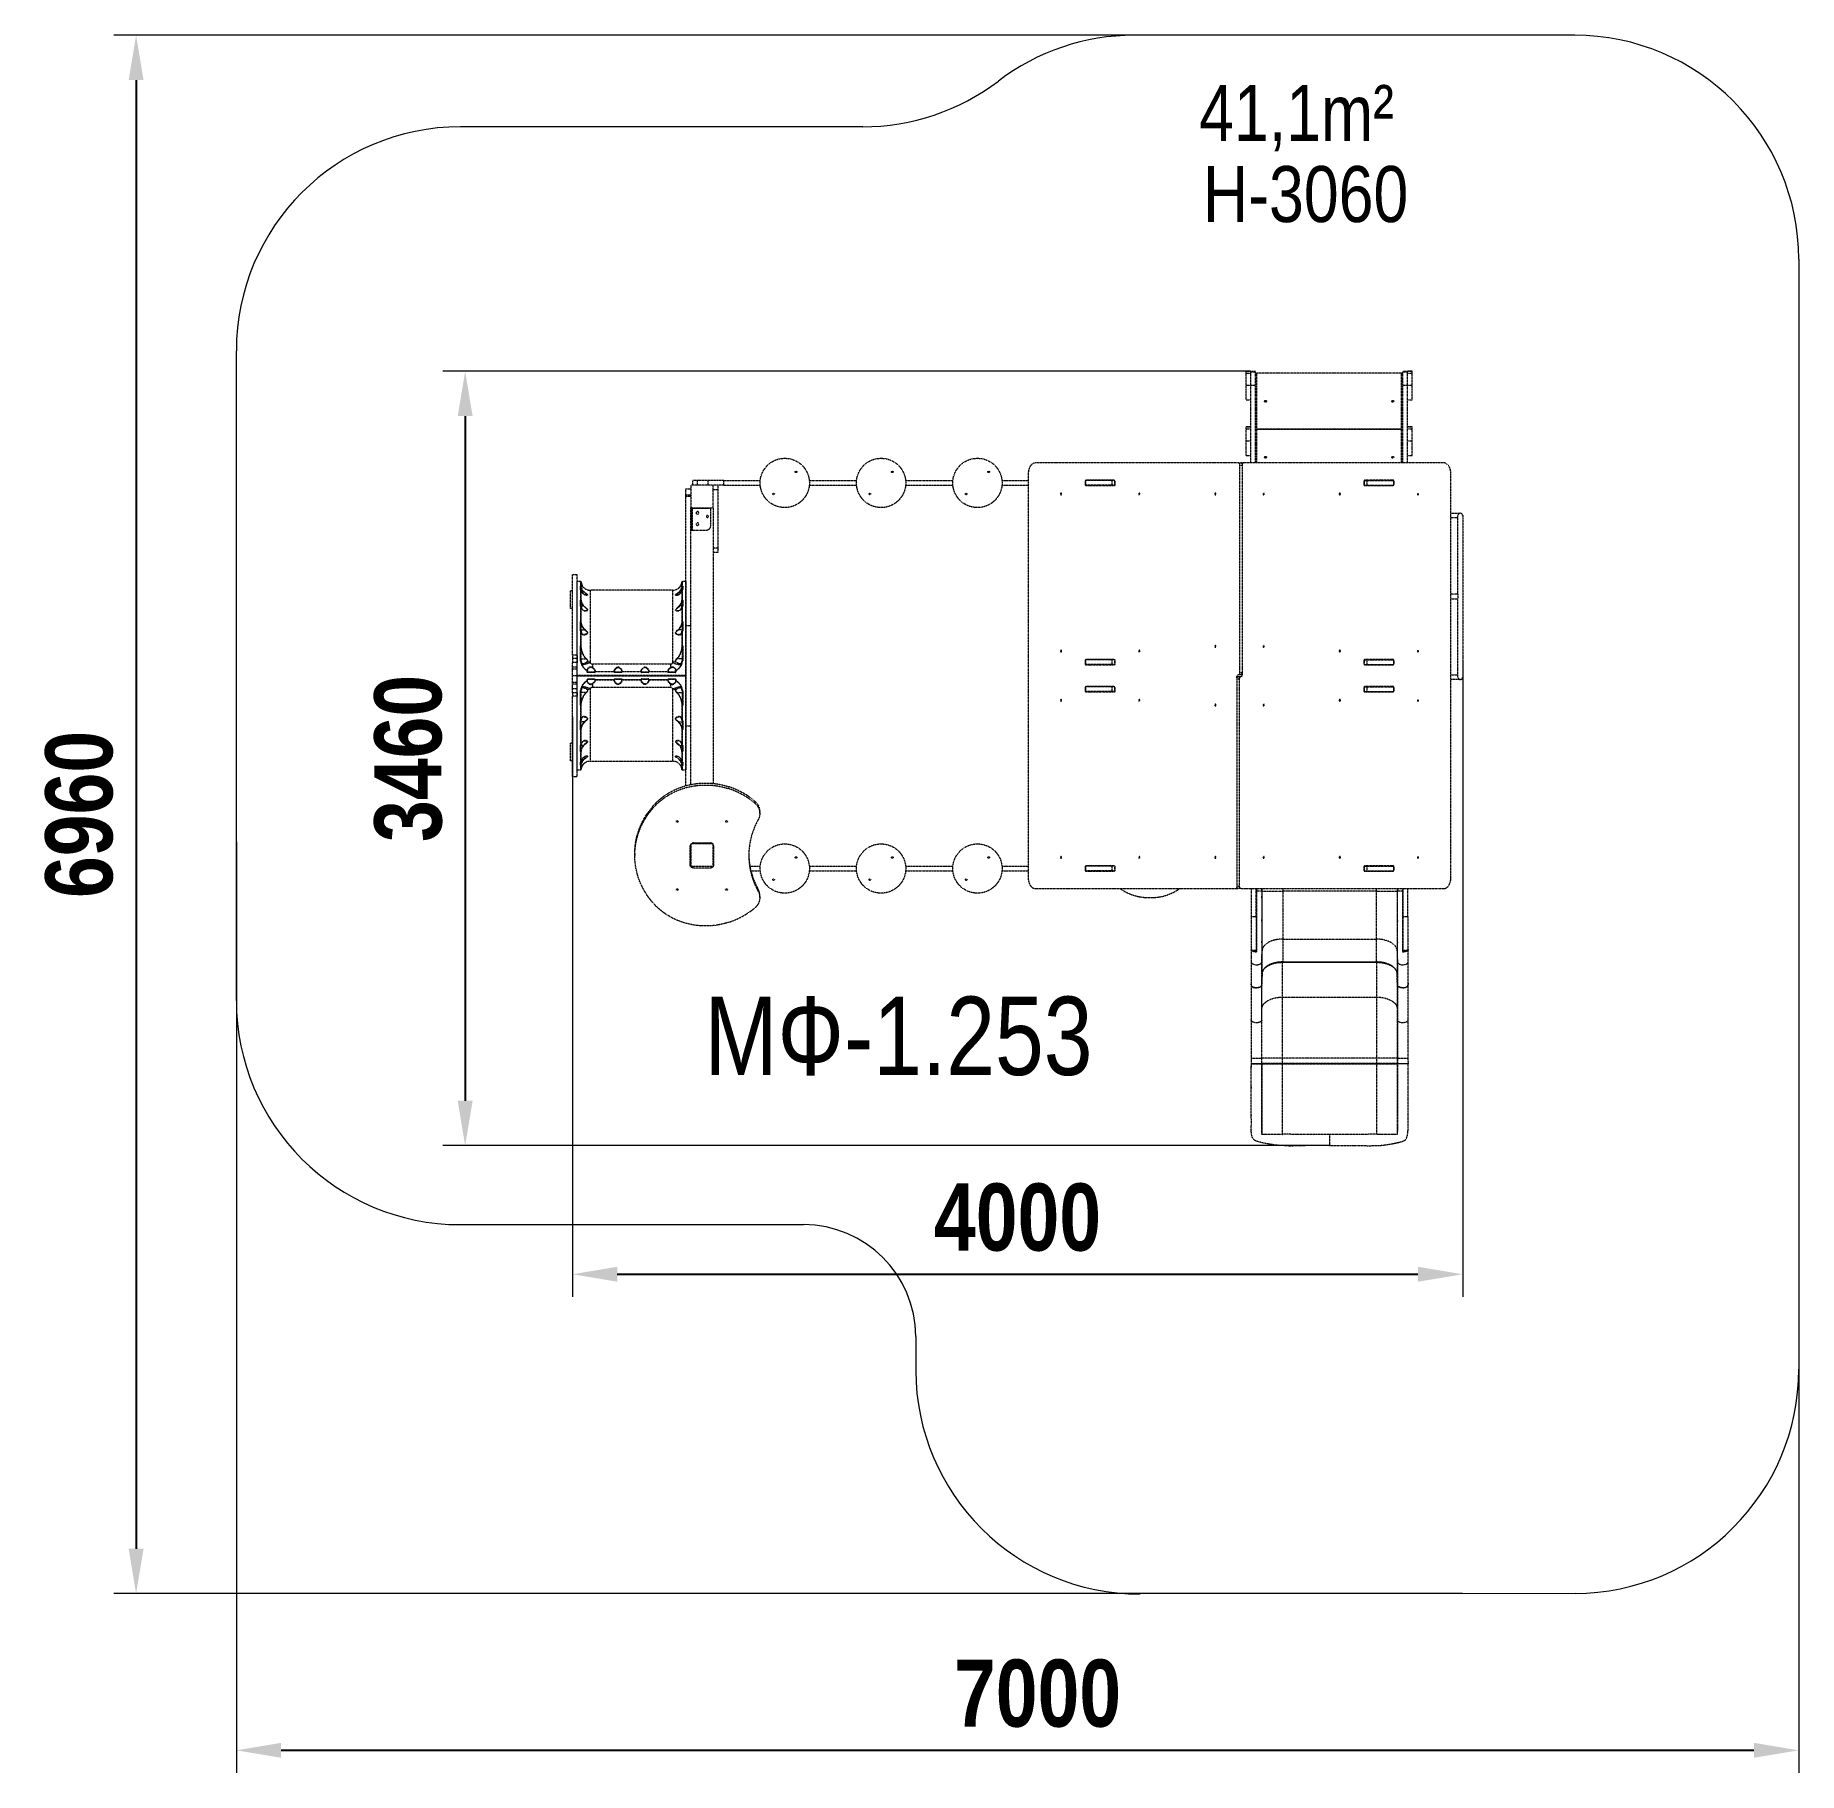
# Model space of a CAD drawing. Header units: millimetres. Extents: x -4585 to 3287, y -4875 to 2880.
import ezdxf

# ---------------------------------------------------------------- set-up
doc = ezdxf.new("R2010")
doc.units = ezdxf.units.MM
doc.linetypes.add('HIDDEN', pattern=[1.905, 1.27, -0.635])
for name, color, linetype in [('DIKOM_АРТИКУЛ', 7, 'Continuous'), ('DIKOM_ЗОНА', 90, 'Continuous'), ('DIKOM_ОБЪЕКТ', 7, 'Continuous'), ('DIKOM_РАЗМЕР_ЗОНА', 7, 'Continuous'), ('DIKOM_РАЗМЕР_ОБЪЕКТА', 7, 'Continuous')]:
    doc.layers.add(name, color=color, linetype=linetype)
doc.styles.add('style1', font='arialbd.ttf', dxfattribs={"width": 0.8})
doc.dimstyles.new('1-50', dxfattribs={"dimtxt": 300, "dimasz": 200, "dimexe": 100, "dimexo": 0, "dimgap": 100, "dimtad": 1, "dimtxsty": 'style1', "dimcen": 200, "dimclrd": 7, "dimclre": 7, "dimclrt": 7, "dimadec": 1, "dimazin": 2, "dimtfac": 1, "dimtmove": 0, "dimatfit": 2, "dimfxl": 0, "dimlwd": 25, "dimlwe": 18, "dimarcsym": 0})

msp = doc.modelspace()

# ---------------------------------------------------------------- texts
at = {"layer": 'DIKOM_АРТИКУЛ', "insert": (-1597.752, -1411.168), "char_height": 350, "width": 1664.38695, "attachment_point": 1, "style": 'style1'}
msp.add_mtext('{\\fArial|b0|i0|c204|p34;МФ-1.253}', dxfattribs=at)
at = {"layer": 'DIKOM_РАЗМЕР_ОБЪЕКТА', "char_height": 250, "width": 780.18492, "attachment_point": 1, "style": 'style1'}
for s, insert in [('{\\fArial|b0|i0|c204|p34;41,1m²}', (610.503, 2658.21)), ('{\\fArial|b0|i0|c204|p34;H-3060}', (627.716, 2295.975))]:
    msp.add_mtext(s, dxfattribs=dict(at, insert=insert))

# ---------------------------------------------------------------- blocks, each defined once
blk = doc.blocks.new('*D4')
at = {"layer": 'Defpoints', "color": 0, "transparency": 16777216}
for p in [(830.4, 1380.2), (-2665.8, -2076.1), (1192.9, -2076.1)]:
    blk.add_point(p, dxfattribs=at)
at = {"layer": 'DIKOM_РАЗМЕР_ОБЪЕКТА', "color": 7, "lineweight": 18, "transparency": 16777216}
for p, q in [((830.4, 1380.2), (-2765.8, 1380.2)), ((1192.9, -2076.1), (-2765.8, -2076.1))]:
    blk.add_line(p, q, dxfattribs=at)
at = {"layer": 'DIKOM_РАЗМЕР_ОБЪЕКТА', "color": 7, "lineweight": 25, "transparency": 16777216}
blk.add_line((-2665.8, 1180.2), (-2665.8, -1876.1), dxfattribs=at)
at = {"layer": 'DIKOM_РАЗМЕР_ОБЪЕКТА', "color": 7, "transparency": 16777216}
for points in [[(-2699.1, 1180.2), (-2632.5, 1180.2), (-2665.8, 1380.2)], [(-2699.1, -1876.1), (-2632.5, -1876.1), (-2665.8, -2076.1)]]:
    blk.add_solid(points, dxfattribs=at)
at = {"layer": 'DIKOM_РАЗМЕР_ОБЪЕКТА', "color": 7, "transparency": 16777216, "insert": (-2919, -348), "char_height": 300, "attachment_point": 5, "rotation": 90, "style": 'style1'}
blk.add_mtext('3460', dxfattribs=at)
blk = doc.blocks.new('*D5')
at = {"layer": 'Defpoints', "color": 0, "transparency": 16777216}
for p in [(1786.2, 2879.6), (-4134.6, -4075.3), (1786.2, -4075.3)]:
    blk.add_point(p, dxfattribs=at)
at = {"layer": 'DIKOM_РАЗМЕР_ЗОНА', "color": 7, "lineweight": 18, "transparency": 16777216}
for p, q in [((1786.2, 2879.6), (-4234.6, 2879.6)), ((1786.2, -4075.3), (-4234.6, -4075.3))]:
    blk.add_line(p, q, dxfattribs=at)
at = {"layer": 'DIKOM_РАЗМЕР_ЗОНА', "color": 7, "lineweight": 25, "transparency": 16777216}
blk.add_line((-4134.6, 2679.6), (-4134.6, -3875.3), dxfattribs=at)
at = {"layer": 'DIKOM_РАЗМЕР_ЗОНА', "color": 7, "transparency": 16777216}
for points in [[(-4167.9, 2679.6), (-4101.2, 2679.6), (-4134.6, 2879.6)], [(-4167.9, -3875.3), (-4101.2, -3875.3), (-4134.6, -4075.3)]]:
    blk.add_solid(points, dxfattribs=at)
at = {"layer": 'DIKOM_РАЗМЕР_ЗОНА', "color": 7, "transparency": 16777216, "insert": (-4387.9, -597.9), "char_height": 300, "attachment_point": 5, "rotation": 90, "style": 'style1'}
blk.add_mtext('6960', dxfattribs=at)
blk = doc.blocks.new('*D6')
at = {"layer": 'Defpoints', "color": 0, "transparency": 16777216}
for p in [(1786.9, 89.9), (-2187.1, -162.5), (1786.9, -2650.3)]:
    blk.add_point(p, dxfattribs=at)
at = {"layer": 'DIKOM_РАЗМЕР_ОБЪЕКТА', "color": 7, "lineweight": 18, "transparency": 16777216}
for p, q in [((1786.9, 89.9), (1786.9, -2750.3)), ((-2187.1, -162.5), (-2187.1, -2750.3))]:
    blk.add_line(p, q, dxfattribs=at)
at = {"layer": 'DIKOM_РАЗМЕР_ОБЪЕКТА', "color": 7, "lineweight": 25, "transparency": 16777216}
blk.add_line((-1987.1, -2650.3), (1586.9, -2650.3), dxfattribs=at)
at = {"layer": 'DIKOM_РАЗМЕР_ОБЪЕКТА', "color": 7, "transparency": 16777216}
for points in [[(-1987.1, -2616.9), (-1987.1, -2683.6), (-2187.1, -2650.3)], [(1586.9, -2616.9), (1586.9, -2683.6), (1786.9, -2650.3)]]:
    blk.add_solid(points, dxfattribs=at)
at = {"layer": 'DIKOM_РАЗМЕР_ОБЪЕКТА', "color": 7, "transparency": 16777216, "insert": (-200.1, -2397.1), "char_height": 300, "attachment_point": 5, "style": 'style1'}
blk.add_mtext('4000', dxfattribs=at)
blk = doc.blocks.new('*D7')
at = {"layer": 'Defpoints', "color": 0, "transparency": 16777216}
for p in [(-3687.1, -720.9), (3286.9, -927.7), (3286.9, -4775.1)]:
    blk.add_point(p, dxfattribs=at)
at = {"layer": 'DIKOM_РАЗМЕР_ЗОНА', "color": 7, "lineweight": 18, "transparency": 16777216}
for p, q in [((-3687.1, -720.9), (-3687.1, -4875.1)), ((3286.9, -927.7), (3286.9, -4875.1))]:
    blk.add_line(p, q, dxfattribs=at)
at = {"layer": 'DIKOM_РАЗМЕР_ЗОНА', "color": 7, "lineweight": 25, "transparency": 16777216}
blk.add_line((-3487.1, -4775.1), (3086.9, -4775.1), dxfattribs=at)
at = {"layer": 'DIKOM_РАЗМЕР_ЗОНА', "color": 7, "transparency": 16777216}
for points in [[(-3487.1, -4741.7), (-3487.1, -4808.4), (-3687.1, -4775.1)], [(3086.9, -4741.7), (3086.9, -4808.4), (3286.9, -4775.1)]]:
    blk.add_solid(points, dxfattribs=at)
at = {"layer": 'DIKOM_РАЗМЕР_ЗОНА', "color": 7, "transparency": 16777216, "insert": (-110.8, -4521.9), "char_height": 300, "attachment_point": 5, "style": 'style1'}
blk.add_mtext('7000', dxfattribs=at)

# ---------------------------------------------------------------- dimensions: what is measured, and where the dimension line sits
at = {"layer": 'DIKOM_РАЗМЕР_ЗОНА'}
dim = msp.add_linear_dim(base=(-4134.577, -4075.32), p1=(1786.151, 2879.614), p2=(1786.151, -4075.32), angle=90, text='6960', dimstyle='1-50', dxfattribs=at)
dim.commit()
dim.dimension.update_dxf_attribs({"geometry": '*D5', "text_midpoint": (-4134.577, -597.853), "dimtype": 160})
dim = msp.add_linear_dim(base=(3286.869, -4775.068), p1=(-3687.131, -720.863), p2=(3286.869, -927.711), text='7000', dimstyle='1-50', dxfattribs=at)
dim.commit()
dim.dimension.update_dxf_attribs({"geometry": '*D7', "text_midpoint": (-110.806, -4775.068), "dimtype": 160})
at = {"layer": 'DIKOM_РАЗМЕР_ОБЪЕКТА'}
dim = msp.add_linear_dim(base=(-2665.788, -2076.15), p1=(830.369, 1380.225), p2=(1192.869, -2076.15), angle=90, text='3460', dimstyle='1-50', dxfattribs=at)
dim.commit()
dim.dimension.update_dxf_attribs({"geometry": '*D4', "text_midpoint": (-2665.788, -347.963), "dimtype": 160})
dim = msp.add_linear_dim(base=(1786.869, -2650.254), p1=(-2187.131, -162.46), p2=(1786.869, 89.913), text='4000', dimstyle='1-50', dxfattribs=at)
dim.commit()
dim.dimension.update_dxf_attribs({"geometry": '*D6', "text_midpoint": (-200.131, -2650.254), "dimtype": 160})

# ---------------------------------------------------------------- linework, layer by layer
at = {"layer": 'DIKOM_ЗОНА', "color": 3, "lineweight": 15}
for p, q in [((2286.869, 2879.614), (319.869, 2879.614)), ((-891.381, 2471.115), (-2687.131, 2471.115)), ((3286.869, 1879.614), (3286.869, -3074.617)), ((-3687.131, -1428.885), (-3687.131, 1471.115)), ((-2687.131, -2428.885), (-1154.84, -2428.885)), ((-654.842, -2927.529), (-654.429, -3080.051)), ((2288.271, -4074.616), (346.97, -4077.338))]:
    msp.add_line(p, q, dxfattribs=at)
for centre, radius, start, end in [((319.869, 1879.614), 1000, 90, 127.2738003), ((2286.869, 1879.614), 1000, 0, 90), ((-891.381, 3471.115), 1000, 270, 307.2738003), ((-2687.131, 1471.115), 1000, 90, 180), ((-2687.131, -1428.885), 1000, 180, 270), ((-1154.84, -2928.885), 500, 0.1553839, 90), ((345.568, -3077.339), 1000, 180.1553839, 270.08035), ((2286.869, -3074.617), 1000, 270.08035, 0)]:
    msp.add_arc(centre, radius, start, end, dxfattribs=at)
at = {"layer": 'DIKOM_ОБЪЕКТ', "color": 7, "linetype": 'HIDDEN', "lineweight": 15}
for p, q in [((840.869, 1380.23), (819.869, 1380.23)), ((819.869, 1380.225), (819.869, 1380.23)), ((819.869, 1380.225), (840.869, 1380.225)), ((819.869, 1371.381), (819.869, 1380.225)), ((819.869, 1380.225), (840.869, 1380.225)), ((819.869, 1371.381), (840.869, 1371.381)), ((819.869, 1317.839), (819.869, 1371.381)), ((840.869, 1380.225), (840.869, 1380.23)), ((840.869, 1379.611), (840.869, 1380.225)), ((861.869, 1379.614), (840.869, 1379.614)), ((840.869, 1376.949), (840.869, 1379.611)), ((840.869, 1371.381), (840.869, 1376.949)), ((840.869, 1376.87), (861.869, 1376.87)), ((840.869, 1317.839), (840.869, 1371.381)), ((861.869, 1376.87), (861.869, 1379.614)), ((861.869, 1317.585), (861.869, 1376.87)), ((861.869, 1371.116), (867.869, 1371.116)), ((861.869, 1338.839), (867.869, 1338.839)), ((867.869, 1371.116), (867.869, 1369.954)), ((1513.869, 1371.116), (867.869, 1371.116)), ((867.869, 1338.839), (867.869, 1369.954)), ((867.869, 971.115), (867.869, 1338.839)), ((1513.869, 1369.954), (1513.869, 1371.116)), ((1513.869, 1371.116), (1519.869, 1371.116)), ((1513.869, 1338.839), (1513.869, 1369.954)), ((1513.869, 971.115), (1513.869, 1338.839)), ((1513.869, 1338.839), (1519.869, 1338.839)), ((1540.869, 1379.614), (1519.869, 1379.614)), ((1519.869, 1376.87), (1519.869, 1379.614)), ((1519.869, 1376.87), (1540.869, 1376.87)), ((1519.869, 1317.585), (1519.869, 1376.87)), ((1561.869, 1380.23), (1540.869, 1380.23)), ((1540.869, 1380.225), (1540.869, 1380.23)), ((1540.869, 1380.225), (1561.869, 1380.225)), ((1540.869, 1379.614), (1540.869, 1380.225)), ((1540.869, 1380.225), (1561.869, 1380.225)), ((1540.869, 1376.949), (1540.869, 1379.611)), ((1540.869, 1371.381), (1540.869, 1376.949)), ((1540.869, 1371.381), (1561.869, 1371.381)), ((1540.869, 1317.839), (1540.869, 1371.381)), ((1561.869, 1380.225), (1561.869, 1380.23)), ((1561.869, 1371.381), (1561.869, 1380.225)), ((1561.869, 1317.839), (1561.869, 1371.381)), ((819.869, 1317.839), (840.869, 1317.839)), ((819.869, 1253), (819.869, 1317.839)), ((840.869, 1296.504), (840.869, 1317.839)), ((840.869, 1317.585), (861.869, 1317.585)), ((840.869, 971.115), (840.869, 1296.504)), ((861.869, 971.115), (861.869, 1317.585)), ((1519.869, 1317.585), (1540.869, 1317.585)), ((1519.869, 971.115), (1519.869, 1317.585)), ((1540.869, 1317.839), (1561.869, 1317.839)), ((1540.869, 1296.504), (1540.869, 1317.839)), ((1540.869, 971.115), (1540.869, 1296.504)), ((1561.869, 1253), (1561.869, 1317.839)), ((819.869, 1253), (840.869, 1253)), ((1540.869, 1253), (1561.869, 1253)), ((840.869, 1131.94), (819.869, 1131.94)), ((819.869, 1131.934), (819.869, 1131.94)), ((819.869, 1131.934), (840.869, 1131.934)), ((819.869, 1123.091), (819.869, 1131.934)), ((819.869, 1131.934), (840.869, 1131.934)), ((819.869, 1131.934), (819.869, 1131.934)), ((819.869, 1123.091), (840.869, 1123.091)), ((819.869, 1069.548), (819.869, 1123.091)), ((867.869, 1121.116), (1513.869, 1121.116)), ((1513.869, 1121.113), (867.869, 1121.113)), ((1561.869, 1131.94), (1540.869, 1131.94)), ((1540.869, 1131.934), (1561.869, 1131.934)), ((1540.869, 1131.934), (1561.869, 1131.934)), ((1540.869, 1123.091), (1561.869, 1123.091)), ((1561.869, 1131.934), (1561.869, 1131.94)), ((1561.869, 1123.091), (1561.869, 1131.934)), ((1561.869, 1131.934), (1561.869, 1131.934)), ((1561.869, 1069.548), (1561.869, 1123.091)), ((819.869, 1069.548), (840.869, 1069.548)), ((819.869, 1004.71), (819.869, 1069.548)), ((1540.869, 1069.548), (1561.869, 1069.548)), ((1561.869, 1004.71), (1561.869, 1069.548)), ((785.806, 971.115), (-120.525, 971.115)), ((785.806, 971.115), (797.297, 971.115)), ((792.234, 36.115), (792.234, 961.115)), ((792.234, 961.115), (803.724, 961.115)), ((808.787, 971.115), (797.297, 971.115)), ((803.724, 36.115), (803.724, 961.115)), ((1702.262, 971.115), (808.787, 971.115)), ((819.869, 1004.71), (840.869, 1004.71)), ((1540.869, 1004.71), (1561.869, 1004.71)), ((-1659.131, 871.115), (-1659.131, 771.115)), ((-1559.131, 871.115), (-1659.131, 871.115)), ((-1649.131, 871.115), (-1649.131, 892.115)), ((-1629.131, 892.115), (-1649.131, 892.115)), ((-1629.131, 871.115), (-1629.131, 892.115)), ((-1581.154, 892.115), (-1629.131, 892.115)), ((-1581.154, 871.115), (-1581.154, 892.115)), ((-1511.366, 892.115), (-1581.154, 892.115)), ((-1559.131, 771.115), (-1559.131, 871.115)), ((-1511.366, 871.115), (-1559.131, 871.115)), ((-1538.131, 871.115), (-1538.131, 851.115)), ((-1511.366, 871.115), (-1511.366, 892.115)), ((-1511.366, 892.115), (-1348.629, 892.115)), ((-1511.366, 871.115), (-1348.629, 871.115)), ((-1129.634, 892.115), (-918.629, 892.115)), ((-1129.634, 871.115), (-918.629, 871.115)), ((-699.634, 892.115), (-488.629, 892.115)), ((-699.634, 871.115), (-488.629, 871.115)), ((-269.634, 892.115), (-152.664, 892.115)), ((-269.634, 871.115), (-152.664, 871.115)), ((-152.664, 921.115), (-152.664, -878.885)), ((101.237, 886.615), (101.237, 876.615)), ((101.237, 886.615), (102.535, 886.615)), ((101.237, 876.615), (102.535, 876.615)), ((102.535, 892.115), (102.535, 871.115)), ((103.258, 892.115), (102.535, 892.115)), ((103.258, 871.115), (102.535, 871.115)), ((103.258, 871.115), (103.258, 892.115)), ((222.949, 892.115), (103.258, 892.115)), ((222.949, 871.115), (103.258, 871.115)), ((231.723, 893.615), (105.737, 893.615)), ((105.737, 869.615), (231.723, 869.615)), ((150.869, 892.115), (150.869, 893.615)), ((222.949, 871.115), (222.949, 892.115)), ((234.506, 892.115), (222.949, 892.115)), ((234.506, 871.115), (222.949, 871.115)), ((234.665, 871.318), (234.665, 891.912)), ((236.222, 876.615), (236.222, 886.615)), ((1345.515, 886.615), (1345.515, 876.615)), ((1347.073, 891.912), (1347.073, 871.318)), ((1347.231, 892.115), (1358.788, 892.115)), ((1347.231, 871.115), (1358.788, 871.115)), ((1476.001, 893.615), (1350.014, 893.615)), ((1350.014, 869.615), (1476.001, 869.615)), ((1358.788, 892.115), (1358.788, 871.115)), ((1358.788, 892.115), (1478.48, 892.115)), ((1358.788, 871.115), (1478.48, 871.115)), ((1478.48, 892.115), (1478.48, 871.115)), ((1478.48, 892.115), (1479.202, 892.115)), ((1478.48, 871.115), (1479.202, 871.115)), ((1479.202, 871.115), (1479.202, 892.115)), ((1480.5, 886.615), (1479.202, 886.615)), ((1480.5, 876.615), (1479.202, 876.615)), ((1480.5, 876.615), (1480.5, 886.615)), ((1734.401, -878.885), (1734.401, 921.115)), ((-1680.131, 855.115), (-1659.131, 855.115)), ((-1680.131, 829.215), (-1680.131, 855.115)), ((-1680.131, 829.215), (-1659.131, 829.215)), ((-1680.131, 822.153), (-1680.131, 829.215)), ((-1680.131, 822.153), (-1659.131, 822.153)), ((-1680.131, 244.698), (-1680.131, 822.153)), ((-1538.131, 851.115), (-1559.131, 851.115)), ((-1538.131, 851.115), (-1538.131, 591.115)), ((-1659.131, 244.698), (-1659.131, 771.115)), ((-1659.131, 771.115), (-1559.131, 771.115)), ((-1656.131, 765.115), (-1659.131, 765.115)), ((-1656.131, 671.161), (-1656.131, 765.115)), ((-1653.591, 768.024), (-1653.131, 768.044)), ((-1653.131, 771.115), (-1653.131, 768.115)), ((-1589.131, 768.115), (-1653.131, 768.115)), ((-1653.131, 768.044), (-1653.131, 671.115)), ((-1569.131, 768.044), (-1653.131, 768.044)), ((-1589.131, 771.115), (-1589.131, 768.115)), ((-1569.131, 768.115), (-1589.131, 768.115)), ((-1569.131, 768.115), (-1569.131, 771.115)), ((-1569.131, 691.115), (-1569.131, 768.044)), ((-1559.131, 771.115), (-1559.131, 591.115)), ((-1559.131, 771.115), (-1559.131, -459.446)), ((1734.401, 746.09), (1775.869, 746.09)), ((1765.869, 725.09), (1734.401, 725.09)), ((1765.869, 735.09), (1765.869, 736.09)), ((1765.869, 385.584), (1765.869, 736.09)), ((1776.869, 746.09), (1775.869, 746.09)), ((1786.869, 735.09), (1786.869, 736.09)), ((1786.869, 736.09), (1786.869, 14.09)), ((-1659.131, 671.161), (-1656.131, 671.161)), ((-1653.131, 671.115), (-1589.131, 671.115)), ((-1538.131, 591.115), (-1559.131, 591.115)), ((-1538.131, 571.115), (-1559.131, 571.115)), ((-1538.131, 591.115), (-1538.131, 571.115)), ((-2196.131, 321.115), (-2196.131, 401.115)), ((-2196.131, 401.115), (-2187.131, 401.115)), ((-2166.131, 471.115), (-2187.131, 471.115)), ((-2187.131, 112.442), (-2187.131, 471.115)), ((-2166.131, 112.442), (-2166.131, 471.115)), ((-2151.631, 441.115), (-2165.131, 441.115)), ((-2165.131, 22.117), (-2165.131, 441.115)), ((-2151.631, 439.519), (-2151.631, 441.115)), ((-2151.631, 406.852), (-2151.631, 421.053)), ((-2150.631, 439.224), (-2150.631, 439.954)), ((-2150.631, 406.355), (-2150.631, 420.101)), ((-2150.098, 440.947), (-2150.131, 440.947)), ((-2150.131, 439.612), (-2150.131, 440.947)), ((-2150.131, 439.612), (-2150.098, 439.612)), ((-2150.131, 439.612), (-2150.131, 439.357)), ((-2150.028, 439.357), (-2150.131, 439.357)), ((-2150.131, 439.352), (-2150.131, 439.357)), ((-2150.028, 439.352), (-2150.131, 439.352)), ((-2150.076, 421.51), (-2150.131, 421.51)), ((-2150.131, 420.226), (-2150.131, 421.51)), ((-2150.131, 420.226), (-2150.076, 420.226)), ((-2150.131, 420.226), (-2150.131, 406.308)), ((-2150.052, 406.308), (-2150.131, 406.308)), ((-2150.131, 406.225), (-2150.131, 406.308)), ((-2150.052, 406.225), (-2150.131, 406.225)), ((-2150.098, 439.612), (-2150.098, 440.947)), ((-2150.061, 439.342), (-2150.098, 439.612)), ((-2150.076, 421.51), (-2150.076, 420.226)), ((-2150.052, 406.308), (-2150.052, 406.225)), ((-2150.028, 439.352), (-2150.028, 439.357)), ((-2149.918, 439.351), (-2150.028, 439.355)), ((-2149.071, 421.812), (-2149.071, 439.242)), ((-2149.071, 359.427), (-2149.071, 405.814)), ((-2148.157, 405.184), (-2148.074, 404.965)), ((-2148.074, 439.987), (-2148.144, 439.926)), ((-2147.4, 401.203), (-2148.132, 405.343)), ((-2148.074, 420.928), (-2148.074, 438.32)), ((-2148.074, 358.68), (-2148.074, 404.965)), ((-2147.601, 402.345), (-2144.017, 402.345)), ((-2144.017, 402.345), (-2144.01, 402.346)), ((-1738.081, 403.115), (-2108.181, 403.115)), ((-2108.181, 403.115), (-2108.181, 82.963)), ((-1738.081, 82.963), (-1738.081, 403.115)), ((-1712.455, 412.11), (-1714.875, 410.315)), ((-1702.253, 402.346), (-1702.246, 402.345)), ((-1698.593, 402.345), (-1702.246, 402.345)), ((-1698.118, 439.925), (-1698.188, 439.987)), ((-1698.188, 438.32), (-1698.188, 420.928)), ((-1698.188, 404.965), (-1698.188, 358.68)), ((-1698.131, 405.343), (-1698.177, 404.996)), ((-1697.191, 439.242), (-1697.191, 421.812)), ((-1697.191, 405.814), (-1697.191, 359.427)), ((-1696.235, 439.355), (-1696.311, 439.351)), ((-1696.131, 439.357), (-1696.235, 439.357)), ((-1696.235, 439.352), (-1696.235, 439.357)), ((-1696.131, 439.352), (-1696.235, 439.352)), ((-1696.131, 406.308), (-1696.211, 406.308)), ((-1696.211, 406.225), (-1696.211, 406.308)), ((-1696.131, 406.225), (-1696.211, 406.225)), ((-1696.202, 439.343), (-1696.164, 439.612)), ((-1696.131, 421.51), (-1696.186, 421.51)), ((-1696.186, 420.226), (-1696.186, 421.51)), ((-1696.186, 420.226), (-1696.131, 420.226)), ((-1696.131, 440.947), (-1696.164, 440.947)), ((-1696.164, 440.947), (-1696.164, 439.612)), ((-1696.164, 439.612), (-1696.131, 439.612)), ((-1696.131, 440.947), (-1696.131, 439.612)), ((-1696.131, 439.357), (-1696.131, 439.612)), ((-1696.131, 439.352), (-1696.131, 439.357)), ((-1696.131, 421.51), (-1696.131, 420.226)), ((-1696.131, 406.308), (-1696.131, 420.226)), ((-1696.131, 406.225), (-1696.131, 406.308)), ((-1695.631, 439.954), (-1695.631, 439.223)), ((-1695.631, 420.101), (-1695.631, 406.356)), ((-1681.131, 441.115), (-1694.631, 441.115)), ((-1694.631, 441.115), (-1694.631, 439.519)), ((-1694.631, 421.053), (-1694.631, 406.852)), ((-1681.131, 441.115), (-1681.131, 22.117)), ((-2187.131, 321.115), (-2196.131, 321.115)), ((-2151.631, 332.156), (-2151.631, 357.877)), ((-2150.631, 331.552), (-2150.631, 357.075)), ((-2150.131, 358.817), (-2150.052, 358.817)), ((-2150.131, 358.817), (-2150.131, 357.686)), ((-2150.131, 357.686), (-2150.131, 332.885)), ((-2150.052, 357.686), (-2150.131, 357.686)), ((-2150.131, 332.885), (-2139.244, 332.885)), ((-2150.131, 332.885), (-2150.131, 331.405)), ((-2150.076, 331.405), (-2150.131, 331.405)), ((-2150.131, 331.144), (-2150.131, 331.405)), ((-2150.131, 331.144), (-2150.076, 331.144)), ((-2150.076, 331.405), (-2150.076, 331.144)), ((-2150.052, 358.817), (-2150.052, 357.686)), ((-2149.071, 264.488), (-2149.071, 330.465)), ((-2148.166, 330.088), (-2148.074, 329.782)), ((-2148.074, 263.95), (-2148.074, 329.782)), ((-2139.244, 332.885), (-2139.241, 332.886)), ((-2137.936, 386.346), (-2137.763, 386.083)), ((-1708.327, 386.345), (-1708.5, 386.083)), ((-1707.022, 332.886), (-1707.019, 332.885)), ((-1696.131, 332.885), (-1707.019, 332.885)), ((-1698.188, 329.782), (-1698.096, 330.088)), ((-1698.188, 329.782), (-1698.188, 263.95)), ((-1697.191, 330.465), (-1697.191, 264.488)), ((-1696.211, 358.817), (-1696.131, 358.817)), ((-1696.211, 357.686), (-1696.211, 358.817)), ((-1696.211, 357.686), (-1696.131, 357.686)), ((-1696.131, 331.405), (-1696.186, 331.405)), ((-1696.186, 331.144), (-1696.186, 331.405)), ((-1696.186, 331.144), (-1696.131, 331.144)), ((-1696.131, 358.817), (-1696.131, 357.686)), ((-1696.131, 332.885), (-1696.131, 357.686)), ((-1696.131, 331.405), (-1696.131, 332.885)), ((-1696.131, 331.405), (-1696.131, 331.144)), ((-1695.631, 357.075), (-1695.631, 331.552)), ((-1694.631, 357.877), (-1694.631, 332.156)), ((1765.869, 385.59), (1734.401, 385.59)), ((1734.401, 364.59), (1765.869, 364.59)), ((1765.869, 385.584), (1765.869, 364.596)), ((1765.869, 14.09), (1765.869, 364.59)), ((-2151.631, 222.137), (-2151.631, 262)), ((-2150.631, 221.658), (-2150.631, 261.427)), ((-2150.131, 263.522), (-2150.028, 263.522)), ((-2150.131, 263.522), (-2150.131, 262.622)), ((-2150.131, 262.622), (-2150.131, 226.468)), ((-2150.028, 262.622), (-2150.131, 262.622)), ((-2150.028, 263.522), (-2150.028, 262.622)), ((-1696.235, 263.522), (-1696.131, 263.522)), ((-1696.235, 263.522), (-1696.235, 262.622)), ((-1696.235, 262.622), (-1696.131, 262.622)), ((-1696.131, 263.522), (-1696.131, 262.622)), ((-1696.131, 226.468), (-1696.131, 262.622)), ((-1695.631, 261.427), (-1695.631, 221.658)), ((-1694.631, 262), (-1694.631, 222.137)), ((-1680.131, 244.698), (-1659.131, 244.698)), ((-1680.131, -202.468), (-1680.131, 244.698)), ((-1659.131, -202.468), (-1659.131, 244.698)), ((-2150.131, 226.468), (-2132.971, 226.468)), ((-2150.131, 226.468), (-2150.131, 221.245)), ((-2150.098, 221.245), (-2150.131, 221.245)), ((-2150.131, 220.72), (-2150.131, 221.245)), ((-2150.131, 220.72), (-2150.098, 220.72)), ((-2150.098, 220.72), (-2150.098, 221.245)), ((-2149.071, 156.57), (-2149.071, 219.748)), ((-2148.163, 219.695), (-2148.074, 219.31)), ((-2148.074, 156.271), (-2148.074, 219.31)), ((-2132.971, 226.468), (-2132.968, 226.469)), ((-1713.291, 226.468), (-1713.295, 226.469)), ((-1696.131, 226.468), (-1713.291, 226.468)), ((-1698.188, 219.31), (-1698.099, 219.696)), ((-1698.188, 219.31), (-1698.188, 156.271)), ((-1697.191, 219.748), (-1697.191, 156.57)), ((-1696.131, 221.245), (-1696.164, 221.245)), ((-1696.164, 221.245), (-1696.164, 220.72)), ((-1696.164, 220.72), (-1696.131, 220.72)), ((-1696.131, 221.245), (-1696.131, 226.468)), ((-1696.131, 221.245), (-1696.131, 220.72)), ((-2166.131, 112.442), (-2187.131, 112.442)), ((-2187.131, 112.442), (-2187.131, 97.317)), ((-2166.131, 97.317), (-2187.131, 97.317)), ((-2187.131, 97.317), (-2187.131, 79.902)), ((-2166.131, 79.902), (-2187.131, 79.902)), ((-2187.131, 58.689), (-2187.131, 79.902)), ((-2166.131, 112.442), (-2166.131, 97.317)), ((-2166.131, 97.317), (-2166.131, 79.902)), ((-2166.131, 58.689), (-2166.131, 79.902)), ((-2151.631, 89.09), (-2151.631, 152.729)), ((-2150.631, 88.928), (-2150.631, 152.416)), ((-2150.131, 155.095), (-2150.01, 155.095)), ((-2150.131, 155.095), (-2150.131, 154.457)), ((-2150.131, 154.457), (-2150.131, 95.927)), ((-2150.01, 154.457), (-2150.131, 154.457)), ((-2150.131, 95.927), (-2125.883, 95.927)), ((-2150.131, 95.927), (-2150.131, 87.977)), ((-2150.044, 87.977), (-2150.131, 87.977)), ((-2150.131, 87.134), (-2150.131, 87.977)), ((-2150.131, 87.134), (-2150.044, 87.134)), ((-2150.044, 87.977), (-2150.044, 87.134)), ((-2150.01, 155.095), (-2150.01, 154.457)), ((-2147.97, 85.746), (-2148.066, 86.168)), ((-2147.581, 83.752), (-2147.995, 86.163)), ((-2146.206, 79.195), (-2147.392, 82.784)), ((-2146.145, 78.858), (-2146.245, 79.234)), ((-1696.131, 95.927), (-1720.379, 95.927)), ((-1700.017, 79.234), (-1700.117, 78.858)), ((-1698.871, 82.784), (-1700.056, 79.195)), ((-1698.267, 86.163), (-1698.682, 83.752)), ((-1698.195, 86.177), (-1698.293, 85.746)), ((-1696.253, 155.095), (-1696.131, 155.095)), ((-1696.253, 155.095), (-1696.253, 154.457)), ((-1696.253, 154.457), (-1696.131, 154.457)), ((-1696.131, 87.977), (-1696.219, 87.977)), ((-1696.219, 87.134), (-1696.219, 87.977)), ((-1696.219, 87.134), (-1696.131, 87.134)), ((-1696.131, 154.457), (-1696.131, 155.095)), ((-1696.131, 95.927), (-1696.131, 154.457)), ((-1696.131, 87.977), (-1696.131, 95.927)), ((-1696.131, 87.977), (-1696.131, 87.134)), ((-1695.631, 152.416), (-1695.631, 88.928)), ((-1694.631, 152.729), (-1694.631, 89.09)), ((101.237, 86.615), (101.237, 76.615)), ((101.237, 86.615), (102.535, 86.615)), ((102.535, 92.115), (102.535, 71.115)), ((103.258, 92.115), (102.535, 92.115)), ((103.258, 71.115), (103.258, 92.115)), ((222.949, 92.115), (103.258, 92.115)), ((231.723, 93.615), (105.737, 93.615)), ((222.949, 71.115), (222.949, 92.115)), ((234.506, 92.115), (222.949, 92.115)), ((234.665, 71.318), (234.665, 91.912)), ((236.222, 76.615), (236.222, 86.615)), ((1345.515, 86.615), (1345.515, 76.615)), ((1347.073, 91.912), (1347.073, 71.318)), ((1347.231, 92.115), (1358.788, 92.115)), ((1476.001, 93.615), (1350.014, 93.615)), ((1358.788, 92.115), (1358.788, 71.115)), ((1358.788, 92.115), (1478.48, 92.115)), ((1478.48, 92.115), (1478.48, 71.115)), ((1478.48, 92.115), (1479.202, 92.115)), ((1479.202, 71.115), (1479.202, 92.115)), ((1480.5, 86.615), (1479.202, 86.615)), ((1480.5, 76.615), (1480.5, 86.615)), ((-2166.131, 58.689), (-2187.131, 58.689)), ((-2187.131, 51.115), (-2187.131, 58.689)), ((-2166.131, 51.115), (-2187.131, 51.115)), ((-2187.131, 21.115), (-2187.131, 51.115)), ((-2166.131, 21.115), (-2187.131, 21.115)), ((-2187.131, -8.885), (-2187.131, 21.115)), ((-2166.131, 21.115), (-2187.131, 21.115)), ((-2166.131, 51.115), (-2166.131, 58.689)), ((-2166.131, 21.115), (-2166.131, 51.115)), ((-2166.131, -8.885), (-2166.131, 21.115)), ((-1681.131, 22.117), (-2165.131, 22.117)), ((-2165.131, 21.615), (-2165.131, 22.117)), ((-2165.131, 21.115), (-2165.131, 21.615)), ((-1681.131, 21.115), (-2165.131, 21.115)), ((-2165.131, 21.115), (-2165.131, 20.615)), ((-2165.131, 21.115), (-1681.131, 21.115)), ((-2165.131, 20.615), (-2165.131, 20.113)), ((-2165.131, 20.113), (-1681.131, 20.113)), ((-2165.131, -398.885), (-2165.131, 20.113)), ((-2120.729, 44.641), (-2120.727, 44.512)), ((-2120.631, 37.153), (-2120.631, 42.78)), ((-2120.631, -0.55), (-2120.631, 5.077)), ((-2119.631, 47.217), (-2119.631, 42.728)), ((-2119.631, 37.115), (-2119.631, 42.728)), ((-2119.631, 37.115), (-2086.631, 37.115)), ((-2119.631, -0.498), (-2119.631, 5.115)), ((-2086.631, 5.115), (-2119.631, 5.115)), ((-2119.131, 35.65), (-2119.131, 36.615)), ((-2087.131, 36.615), (-2119.131, 36.615)), ((-2087.131, 35.65), (-2119.131, 35.65)), ((-2119.131, 6.58), (-2087.131, 6.58)), ((-2119.131, 6.58), (-2119.131, 5.615)), ((-2119.131, 5.615), (-2087.131, 5.615)), ((-2098.131, 73.617), (-1748.131, 73.617)), ((-2098.131, 73.617), (-2098.131, 58.209)), ((-2087.131, 35.65), (-2087.131, 36.615)), ((-2087.131, 5.615), (-2087.131, 6.58)), ((-2086.631, 37.115), (-2086.631, 41.165)), ((-2086.631, 5.115), (-2086.631, 1.065)), ((-2084.631, 39.115), (-2084.631, 42.972)), ((-2084.631, 38.156), (-2084.631, 39.115)), ((-2001.631, 39.115), (-2084.631, 39.115)), ((-2001.631, 38.156), (-2084.631, 38.156)), ((-2084.631, 4.074), (-2001.631, 4.074)), ((-2084.631, 3.115), (-2084.631, 4.074)), ((-2084.631, -0.743), (-2084.631, 3.115)), ((-2084.631, 3.115), (-2001.631, 3.115)), ((-2001.631, 42.972), (-2001.631, 39.115)), ((-2001.631, 39.115), (-2001.631, 38.156)), ((-2001.631, 4.074), (-2001.631, 3.115)), ((-2001.631, 3.115), (-2001.631, -0.743)), ((-1999.631, 41.165), (-1999.631, 37.115)), ((-1999.631, 37.115), (-1966.631, 37.115)), ((-1999.631, 1.065), (-1999.631, 5.115)), ((-1966.631, 5.115), (-1999.631, 5.115)), ((-1999.131, 35.65), (-1999.131, 36.615)), ((-1967.131, 36.615), (-1999.131, 36.615)), ((-1967.131, 35.65), (-1999.131, 35.65)), ((-1999.131, 6.58), (-1967.131, 6.58)), ((-1999.131, 6.58), (-1999.131, 5.615)), ((-1999.131, 5.615), (-1967.131, 5.615)), ((-1967.131, 35.65), (-1967.131, 36.615)), ((-1967.131, 5.615), (-1967.131, 6.58)), ((-1966.631, 37.115), (-1966.631, 41.165)), ((-1966.631, 5.115), (-1966.631, 1.065)), ((-1964.631, 39.115), (-1964.631, 42.972)), ((-1964.631, 38.156), (-1964.631, 39.115)), ((-1881.631, 39.115), (-1964.631, 39.115)), ((-1881.631, 38.156), (-1964.631, 38.156)), ((-1964.631, 4.074), (-1881.631, 4.074)), ((-1964.631, 3.115), (-1964.631, 4.074)), ((-1964.631, -0.743), (-1964.631, 3.115)), ((-1964.631, 3.115), (-1881.631, 3.115)), ((-1881.631, 42.972), (-1881.631, 39.115)), ((-1881.631, 39.115), (-1881.631, 38.156)), ((-1881.631, 4.074), (-1881.631, 3.115)), ((-1881.631, 3.115), (-1881.631, -0.743)), ((-1879.631, 41.165), (-1879.631, 37.115)), ((-1879.631, 37.115), (-1846.631, 37.115)), ((-1879.631, 1.065), (-1879.631, 5.115)), ((-1846.631, 5.115), (-1879.631, 5.115)), ((-1879.131, 35.65), (-1879.131, 36.615)), ((-1847.131, 36.615), (-1879.131, 36.615)), ((-1847.131, 35.65), (-1879.131, 35.65)), ((-1879.131, 6.58), (-1847.131, 6.58)), ((-1879.131, 6.58), (-1879.131, 5.615)), ((-1879.131, 5.615), (-1847.131, 5.615)), ((-1847.131, 35.65), (-1847.131, 36.615)), ((-1847.131, 5.615), (-1847.131, 6.58)), ((-1846.631, 37.115), (-1846.631, 41.165)), ((-1846.631, 5.115), (-1846.631, 1.065)), ((-1844.631, 39.115), (-1844.631, 42.972)), ((-1844.631, 38.156), (-1844.631, 39.115)), ((-1761.631, 39.115), (-1844.631, 39.115)), ((-1761.631, 38.156), (-1844.631, 38.156)), ((-1844.631, 4.074), (-1761.631, 4.074)), ((-1844.631, 3.115), (-1844.631, 4.074)), ((-1844.631, -0.743), (-1844.631, 3.115)), ((-1844.631, 3.115), (-1761.631, 3.115)), ((-1761.631, 42.972), (-1761.631, 39.115)), ((-1761.631, 39.115), (-1761.631, 38.156)), ((-1761.631, 4.074), (-1761.631, 3.115)), ((-1761.631, 3.115), (-1761.631, -0.743)), ((-1759.631, 41.165), (-1759.631, 37.115)), ((-1759.631, 37.115), (-1726.631, 37.115)), ((-1759.631, 1.065), (-1759.631, 5.115)), ((-1726.631, 5.115), (-1759.631, 5.115)), ((-1759.131, 35.65), (-1759.131, 36.615)), ((-1727.131, 36.615), (-1759.131, 36.615)), ((-1727.131, 35.65), (-1759.131, 35.65)), ((-1759.131, 6.58), (-1727.131, 6.58)), ((-1759.131, 6.58), (-1759.131, 5.615)), ((-1759.131, 5.615), (-1727.131, 5.615)), ((-1748.131, 58.209), (-1748.131, 73.617)), ((-1727.131, 35.65), (-1727.131, 36.615)), ((-1727.131, 5.615), (-1727.131, 6.58)), ((-1726.631, 42.728), (-1726.631, 47.217)), ((-1726.631, 42.728), (-1726.631, 37.115)), ((-1726.631, 5.115), (-1726.631, -0.498)), ((-1725.631, 42.78), (-1725.631, 37.153)), ((-1725.631, 5.077), (-1725.631, -0.55)), ((-1725.535, 44.512), (-1725.534, 44.642)), ((-1681.131, 21.615), (-1681.131, 22.117)), ((-1681.131, 21.115), (-1681.131, 21.615)), ((-1681.131, 20.615), (-1681.131, 21.115)), ((-1681.131, 20.113), (-1681.131, 20.615)), ((-1681.131, 20.113), (-1681.131, -398.885)), ((101.237, 76.615), (102.535, 76.615)), ((103.258, 71.115), (102.535, 71.115)), ((222.949, 71.115), (103.258, 71.115)), ((105.737, 69.615), (231.723, 69.615)), ((234.506, 71.115), (222.949, 71.115)), ((789.504, 6.115), (778.013, 6.115)), ((778.013, 6.115), (778.013, -918.885)), ((779.378, 12.276), (779.378, 16.115)), ((779.378, 16.115), (784.441, 16.115)), ((795.931, 16.115), (784.441, 16.115)), ((785.806, 26.115), (797.297, 26.115)), ((789.504, 6.115), (789.504, -918.885)), ((792.234, 36.115), (803.724, 36.115)), ((802.359, 26.115), (797.297, 26.115)), ((802.359, 29.953), (802.359, 26.115)), ((1347.231, 71.115), (1358.788, 71.115)), ((1350.014, 69.615), (1476.001, 69.615)), ((1358.788, 71.115), (1478.48, 71.115)), ((1478.48, 71.115), (1479.202, 71.115)), ((1480.5, 76.615), (1479.202, 76.615)), ((1734.401, 25.09), (1765.869, 25.09)), ((1775.869, 4.09), (1734.401, 4.09)), ((1776.869, 4.09), (1775.869, 4.09)), ((-2166.131, -8.885), (-2187.131, -8.885)), ((-2187.131, -16.459), (-2187.131, -8.885)), ((-2166.131, -16.459), (-2187.131, -16.459)), ((-2187.131, -37.672), (-2187.131, -16.459)), ((-2166.131, -37.672), (-2187.131, -37.672)), ((-2187.131, -55.087), (-2187.131, -37.672)), ((-2166.131, -55.087), (-2187.131, -55.087)), ((-2187.131, -55.087), (-2187.131, -70.212)), ((-2166.131, -70.212), (-2187.131, -70.212)), ((-2187.131, -428.885), (-2187.131, -70.212)), ((-2166.131, -16.459), (-2166.131, -8.885)), ((-2166.131, -37.672), (-2166.131, -16.459)), ((-2166.131, -55.087), (-2166.131, -37.672)), ((-2166.131, -55.087), (-2166.131, -70.212)), ((-2166.131, -428.885), (-2166.131, -70.212)), ((-2151.631, -109.397), (-2151.631, -46.731)), ((-2150.631, -109.086), (-2150.631, -46.569)), ((-2150.037, -44.789), (-2150.131, -44.789)), ((-2150.131, -45.632), (-2150.131, -44.789)), ((-2150.131, -45.632), (-2150.037, -45.632)), ((-2150.131, -45.632), (-2150.131, -53.802)), ((-2150.131, -53.802), (-2150.131, -111.09)), ((-2126.018, -53.802), (-2150.131, -53.802)), ((-2150.037, -44.789), (-2150.037, -45.632)), ((-2148.062, -43.846), (-2147.963, -43.415)), ((-2147.991, -43.831), (-2147.596, -41.548)), ((-2147.402, -40.566), (-2146.258, -37.091)), ((-2120.727, -2.282), (-2120.729, -2.412)), ((-2119.631, -4.987), (-2119.631, -0.498)), ((-2108.181, -40.733), (-2108.181, -360.885)), ((-2098.131, -15.979), (-2098.131, -31.387)), ((-1748.131, -31.387), (-2098.131, -31.387)), ((-1748.131, -31.387), (-1748.131, -15.979)), ((-1738.081, -360.885), (-1738.081, -40.733)), ((-1726.631, -0.498), (-1726.631, -4.987)), ((-1725.534, -2.411), (-1725.535, -2.282)), ((-1720.244, -53.802), (-1696.131, -53.802)), ((-1700.004, -37.091), (-1698.861, -40.566)), ((-1698.667, -41.548), (-1698.271, -43.831)), ((-1698.299, -43.415), (-1698.202, -43.838)), ((-1696.131, -44.789), (-1696.226, -44.789)), ((-1696.226, -45.632), (-1696.226, -44.789)), ((-1696.226, -45.632), (-1696.131, -45.632)), ((-1696.131, -44.789), (-1696.131, -45.632)), ((-1696.131, -53.802), (-1696.131, -45.632)), ((-1696.131, -111.09), (-1696.131, -53.802)), ((-1695.631, -46.569), (-1695.631, -109.086)), ((-1694.631, -46.731), (-1694.631, -109.397)), ((101.237, -34.385), (101.237, -44.385)), ((101.237, -34.385), (102.535, -34.385)), ((101.237, -44.385), (102.535, -44.385)), ((102.535, -28.885), (102.535, -49.885)), ((103.258, -28.885), (102.535, -28.885)), ((103.258, -49.885), (102.535, -49.885)), ((103.258, -49.885), (103.258, -28.885)), ((222.949, -28.885), (103.258, -28.885)), ((222.949, -49.885), (103.258, -49.885)), ((231.723, -27.385), (105.737, -27.385)), ((105.737, -51.385), (231.723, -51.385)), ((222.949, -49.885), (222.949, -28.885)), ((234.506, -28.885), (222.949, -28.885)), ((234.506, -49.885), (222.949, -49.885)), ((234.665, -49.682), (234.665, -29.088)), ((236.222, -44.385), (236.222, -34.385)), ((1345.515, -34.385), (1345.515, -44.385)), ((1347.073, -29.088), (1347.073, -49.682)), ((1347.231, -28.885), (1358.788, -28.885)), ((1347.231, -49.885), (1358.788, -49.885)), ((1476.001, -27.385), (1350.014, -27.385)), ((1350.014, -51.385), (1476.001, -51.385)), ((1358.788, -28.885), (1358.788, -49.885)), ((1358.788, -28.885), (1478.48, -28.885)), ((1358.788, -49.885), (1478.48, -49.885)), ((1478.48, -28.885), (1478.48, -49.885)), ((1478.48, -28.885), (1479.202, -28.885)), ((1478.48, -49.885), (1479.202, -49.885)), ((1479.202, -49.885), (1479.202, -28.885)), ((1480.5, -34.385), (1479.202, -34.385)), ((1480.5, -44.385), (1479.202, -44.385)), ((1480.5, -44.385), (1480.5, -34.385)), ((-2150.131, -111.09), (-2150.01, -111.09)), ((-2150.131, -111.737), (-2150.131, -111.09)), ((-2150.01, -111.737), (-2150.131, -111.737)), ((-2150.01, -111.737), (-2150.01, -111.09)), ((-2149.071, -177.518), (-2149.071, -113.197)), ((-2148.074, -177.08), (-2148.074, -112.9)), ((-1698.188, -112.9), (-1698.188, -177.08)), ((-1697.191, -113.197), (-1697.191, -177.518)), ((-1696.131, -111.09), (-1696.253, -111.09)), ((-1696.253, -111.737), (-1696.253, -111.09)), ((-1696.131, -111.737), (-1696.253, -111.737)), ((-1696.131, -111.737), (-1696.131, -111.09)), ((-2151.631, -219.77), (-2151.631, -179.907)), ((-2150.631, -219.197), (-2150.631, -179.428)), ((-2150.098, -178.49), (-2150.131, -178.49)), ((-2150.131, -179.015), (-2150.131, -178.49)), ((-2150.131, -179.015), (-2150.098, -179.015)), ((-2150.131, -179.015), (-2150.131, -184.238)), ((-2132.971, -184.238), (-2150.131, -184.238)), ((-2150.131, -184.238), (-2150.131, -220.392)), ((-2150.131, -220.392), (-2150.028, -220.392)), ((-2150.131, -221.292), (-2150.131, -220.392)), ((-2150.028, -221.292), (-2150.131, -221.292)), ((-2150.098, -179.015), (-2150.098, -178.49)), ((-2150.028, -221.292), (-2150.028, -220.392)), ((-2149.071, -288.235), (-2149.071, -222.258)), ((-2148.074, -177.08), (-2148.163, -177.466)), ((-2148.074, -287.552), (-2148.074, -221.721)), ((-2132.968, -184.239), (-2132.971, -184.238)), ((-1713.295, -184.239), (-1713.291, -184.238)), ((-1713.291, -184.238), (-1696.131, -184.238)), ((-1698.1, -177.466), (-1698.188, -177.08)), ((-1698.188, -221.721), (-1698.188, -287.552)), ((-1697.191, -222.258), (-1697.191, -288.235)), ((-1696.131, -220.392), (-1696.235, -220.392)), ((-1696.235, -221.292), (-1696.235, -220.392)), ((-1696.131, -221.292), (-1696.235, -221.292)), ((-1696.131, -178.49), (-1696.164, -178.49)), ((-1696.164, -178.49), (-1696.164, -179.015)), ((-1696.164, -179.015), (-1696.131, -179.015)), ((-1696.131, -178.49), (-1696.131, -179.015)), ((-1696.131, -184.238), (-1696.131, -179.015)), ((-1696.131, -220.392), (-1696.131, -184.238)), ((-1696.131, -221.292), (-1696.131, -220.392)), ((-1695.631, -179.428), (-1695.631, -219.197)), ((-1694.631, -179.907), (-1694.631, -219.77)), ((-1680.131, -202.468), (-1659.131, -202.468)), ((-1680.131, -469.646), (-1680.131, -202.468)), ((-1659.131, -464.574), (-1659.131, -202.468)), ((-2196.131, -278.885), (-2187.131, -278.885)), ((-2196.131, -358.885), (-2196.131, -278.885)), ((-2151.631, -315.647), (-2151.631, -289.926)), ((-2150.631, -314.845), (-2150.631, -289.322)), ((-2150.076, -288.914), (-2150.131, -288.914)), ((-2150.131, -289.176), (-2150.131, -288.914)), ((-2150.131, -289.176), (-2150.076, -289.176)), ((-2150.131, -289.176), (-2150.131, -290.655)), ((-2139.244, -290.655), (-2150.131, -290.655)), ((-2150.131, -290.655), (-2150.131, -315.456)), ((-2150.076, -288.914), (-2150.076, -289.176)), ((-2148.074, -287.552), (-2148.166, -287.858)), ((-2139.241, -290.656), (-2139.244, -290.655)), ((-1707.019, -290.655), (-1707.022, -290.656)), ((-1707.019, -290.655), (-1696.131, -290.655)), ((-1698.096, -287.858), (-1698.188, -287.552)), ((-1696.131, -288.914), (-1696.186, -288.914)), ((-1696.186, -289.176), (-1696.186, -288.914)), ((-1696.186, -289.176), (-1696.131, -289.176)), ((-1696.131, -288.914), (-1696.131, -289.176)), ((-1696.131, -290.655), (-1696.131, -289.176)), ((-1696.131, -315.456), (-1696.131, -290.655)), ((-1695.631, -289.322), (-1695.631, -314.845)), ((-1694.631, -289.926), (-1694.631, -315.647)), ((-2187.131, -358.885), (-2196.131, -358.885)), ((-2151.631, -378.823), (-2151.631, -364.622)), ((-2150.631, -377.871), (-2150.631, -364.126)), ((-2150.131, -315.456), (-2150.052, -315.456)), ((-2150.131, -316.587), (-2150.131, -315.456)), ((-2150.052, -316.587), (-2150.131, -316.587)), ((-2150.131, -363.995), (-2150.052, -363.995)), ((-2150.131, -363.995), (-2150.131, -364.078)), ((-2150.131, -364.078), (-2150.052, -364.078)), ((-2150.131, -364.078), (-2150.131, -377.996)), ((-2150.076, -377.996), (-2150.131, -377.996)), ((-2150.131, -379.28), (-2150.131, -377.996)), ((-2150.131, -379.28), (-2150.076, -379.28)), ((-2150.076, -377.996), (-2150.076, -379.28)), ((-2150.052, -315.456), (-2150.052, -316.587)), ((-2150.052, -363.995), (-2150.052, -364.078)), ((-2149.071, -363.584), (-2149.071, -317.197)), ((-2149.071, -397.012), (-2149.071, -379.582)), ((-2148.132, -363.113), (-2148.086, -362.766)), ((-2148.074, -362.735), (-2148.074, -316.45)), ((-2148.074, -396.09), (-2148.074, -378.698)), ((-2144.017, -360.115), (-2147.67, -360.115)), ((-2144.01, -360.116), (-2144.017, -360.115)), ((-2137.935, -344.115), (-2137.763, -343.853)), ((-2133.641, -369.754), (-2131.367, -368.071)), ((-2123.42, -338.281), (-2122.93, -338.275)), ((-2108.181, -360.885), (-1738.081, -360.885)), ((-1708.5, -343.853), (-1708.327, -344.116)), ((-1702.246, -360.115), (-1702.253, -360.116)), ((-1702.246, -360.115), (-1698.662, -360.115)), ((-1698.865, -358.967), (-1698.131, -363.113)), ((-1698.188, -316.45), (-1698.188, -362.735)), ((-1698.105, -362.955), (-1698.188, -362.735)), ((-1698.188, -378.698), (-1698.188, -396.09)), ((-1697.191, -317.197), (-1697.191, -363.584)), ((-1697.191, -379.582), (-1697.191, -397.012)), ((-1696.131, -315.456), (-1696.211, -315.456)), ((-1696.211, -316.587), (-1696.211, -315.456)), ((-1696.131, -316.587), (-1696.211, -316.587)), ((-1696.211, -363.995), (-1696.131, -363.995)), ((-1696.211, -364.078), (-1696.211, -363.995)), ((-1696.211, -364.078), (-1696.131, -364.078)), ((-1696.131, -377.996), (-1696.186, -377.996)), ((-1696.186, -379.28), (-1696.186, -377.996)), ((-1696.186, -379.28), (-1696.131, -379.28)), ((-1696.131, -316.587), (-1696.131, -315.456)), ((-1696.131, -363.995), (-1696.131, -364.078)), ((-1696.131, -377.996), (-1696.131, -364.078)), ((-1696.131, -377.996), (-1696.131, -379.28)), ((-1695.631, -364.125), (-1695.631, -377.871)), ((-1694.631, -364.622), (-1694.631, -378.823)), ((-2187.131, -428.885), (-2166.131, -428.885)), ((-2165.131, -398.885), (-2151.631, -398.885)), ((-2151.631, -398.885), (-2151.631, -397.289)), ((-2150.631, -397.724), (-2150.631, -396.993)), ((-2150.131, -397.122), (-2150.028, -397.122)), ((-2150.131, -397.122), (-2150.131, -397.127)), ((-2150.131, -397.127), (-2150.028, -397.127)), ((-2150.131, -397.127), (-2150.131, -397.382)), ((-2150.098, -397.382), (-2150.131, -397.382)), ((-2150.131, -398.717), (-2150.131, -397.382)), ((-2150.131, -398.717), (-2150.098, -398.717)), ((-2150.098, -397.382), (-2150.061, -397.113)), ((-2150.098, -398.717), (-2150.098, -397.382)), ((-2150.028, -397.125), (-2149.952, -397.122)), ((-2150.028, -397.122), (-2150.028, -397.127)), ((-2148.144, -397.695), (-2148.074, -397.757)), ((-1698.188, -397.757), (-1698.119, -397.696)), ((-1696.345, -397.121), (-1696.235, -397.125)), ((-1696.235, -397.122), (-1696.131, -397.122)), ((-1696.235, -397.122), (-1696.235, -397.127)), ((-1696.235, -397.127), (-1696.131, -397.127)), ((-1696.164, -397.382), (-1696.202, -397.113)), ((-1696.131, -397.382), (-1696.164, -397.382)), ((-1696.164, -397.382), (-1696.164, -398.717)), ((-1696.164, -398.717), (-1696.131, -398.717)), ((-1696.131, -397.122), (-1696.131, -397.127)), ((-1696.131, -397.382), (-1696.131, -397.127)), ((-1696.131, -397.382), (-1696.131, -398.717)), ((-1695.631, -396.994), (-1695.631, -397.724)), ((-1694.631, -397.289), (-1694.631, -398.885)), ((-1694.631, -398.885), (-1681.131, -398.885)), ((-1492.355, -473.335), (-1492.355, -482.215)), ((-1373.579, -537.723), (-1373.579, -546.603)), ((-1829.024, -562.487), (-1829.024, -571.367)), ((-1350.682, -593.527), (-1350.682, -584.647)), ((-1908.621, -772.343), (-1908.621, -781.223)), ((-1661.131, -823.78), (-1661.131, -738.666)), ((-1559.131, -728.885), (-1659.131, -728.885)), ((-1659.131, -728.885), (-1659.131, -828.885)), ((-1653.131, -728.885), (-1653.131, -726.644)), ((-1651.238, -725.885), (-1589.131, -725.885)), ((-1569.131, -725.814), (-1651.017, -725.814)), ((-1646.131, -725.073), (-1572.131, -725.073)), ((-1589.131, -725.885), (-1589.131, -728.885)), ((-1569.131, -725.885), (-1589.131, -725.885)), ((-1569.131, -725.814), (-1569.131, -725.348)), ((-1569.131, -728.885), (-1569.131, -725.885)), ((-1559.131, -828.885), (-1559.131, -728.885)), ((-1557.131, -738.666), (-1557.131, -823.78)), ((-1659.131, -828.885), (-1559.131, -828.885)), ((-1646.131, -828.885), (-1646.131, -837.373)), ((-1572.131, -837.373), (-1646.131, -837.373)), ((-1572.131, -828.885), (-1572.131, -837.373)), ((-1394.644, -828.885), (-1348.629, -828.885)), ((-1390.197, -849.885), (-1348.629, -849.885)), ((-1129.634, -828.885), (-918.629, -828.885)), ((-1129.634, -849.885), (-918.629, -849.885)), ((-699.634, -828.885), (-488.629, -828.885)), ((-699.634, -849.885), (-488.629, -849.885)), ((-269.634, -828.885), (-152.664, -828.885)), ((-269.634, -849.885), (-152.664, -849.885)), ((101.237, -834.385), (101.237, -844.385)), ((101.237, -834.385), (102.535, -834.385)), ((101.237, -844.385), (102.535, -844.385)), ((102.535, -828.885), (102.535, -849.885)), ((103.258, -828.885), (102.535, -828.885)), ((103.258, -849.885), (102.535, -849.885)), ((103.258, -849.885), (103.258, -828.885)), ((222.949, -828.885), (103.258, -828.885)), ((222.949, -849.885), (103.258, -849.885)), ((231.723, -827.385), (105.737, -827.385)), ((105.737, -851.385), (231.723, -851.385)), ((222.949, -849.885), (222.949, -828.885)), ((234.506, -828.885), (222.949, -828.885)), ((234.506, -849.885), (222.949, -849.885)), ((234.665, -849.682), (234.665, -829.088)), ((236.222, -844.385), (236.222, -834.385)), ((1345.515, -834.385), (1345.515, -844.385)), ((1347.073, -829.088), (1347.073, -849.682)), ((1347.231, -828.885), (1358.788, -828.885)), ((1347.231, -849.885), (1358.788, -849.885)), ((1476.001, -827.385), (1350.014, -827.385)), ((1350.014, -851.385), (1476.001, -851.385)), ((1358.788, -828.885), (1358.788, -849.885)), ((1358.788, -828.885), (1478.48, -828.885)), ((1358.788, -849.885), (1478.48, -849.885)), ((1450.869, -851.385), (1450.869, -849.885)), ((1465.869, -849.885), (1465.869, -851.058)), ((1478.48, -828.885), (1478.48, -849.885)), ((1478.48, -828.885), (1479.202, -828.885)), ((1478.48, -849.885), (1479.202, -849.885)), ((1479.202, -849.885), (1479.202, -828.885)), ((1480.5, -834.385), (1479.202, -834.385)), ((1480.5, -844.385), (1479.202, -844.385)), ((1480.5, -844.385), (1480.5, -834.385)), ((-1358.088, -931.641), (-1358.088, -940.521)), ((-120.525, -928.885), (772.95, -928.885)), ((772.95, -928.885), (784.441, -928.885)), ((789.504, -918.885), (778.013, -918.885)), ((795.931, -928.885), (784.441, -928.885)), ((795.931, -928.885), (1702.262, -928.885)), ((843.869, -1052.786), (843.869, -928.885)), ((864.869, -1052.786), (864.869, -928.885)), ((865.847, -939.84), (864.869, -939.84)), ((865.847, -928.885), (865.847, -939.84)), ((865.847, -939.84), (865.847, -1212.329)), ((890.369, -939.84), (865.847, -939.84)), ((890.369, -939.84), (890.369, -928.885)), ((890.369, -939.84), (890.369, -1255.307)), ((891.37, -939.84), (890.369, -939.84)), ((891.37, -939.84), (891.37, -928.885)), ((891.37, -1207.127), (891.37, -939.84)), ((891.37, -939.84), (983.869, -939.84)), ((983.869, -928.885), (983.869, -939.84)), ((983.869, -939.84), (983.869, -1154.358)), ((1401.869, -939.84), (983.869, -939.84)), ((1401.869, -939.84), (1401.869, -928.885)), ((1401.869, -939.84), (1494.367, -939.84)), ((1401.869, -1154.358), (1401.869, -939.84)), ((1494.367, -928.885), (1494.367, -939.84)), ((1495.369, -939.84), (1494.367, -939.84)), ((1494.367, -939.84), (1494.367, -1207.127)), ((1495.369, -928.885), (1495.369, -939.84)), ((1495.369, -1255.307), (1495.369, -939.84)), ((1519.89, -939.84), (1495.369, -939.84)), ((1519.89, -939.84), (1519.89, -928.885)), ((1519.89, -1212.329), (1519.89, -939.84)), ((1520.869, -939.84), (1519.89, -939.84)), ((1520.869, -1052.786), (1520.869, -928.885)), ((1541.869, -1052.786), (1541.869, -928.885)), ((-1350.682, -968.919), (-1350.682, -960.039)), ((383.115, -968.885), (398.623, -968.885)), ((843.869, -1052.786), (864.869, -1052.786)), ((843.869, -1204.646), (843.869, -1052.786)), ((864.869, -1052.786), (864.869, -1204.646)), ((1520.869, -1052.786), (1541.869, -1052.786)), ((1520.869, -1204.646), (1520.869, -1052.786)), ((1541.869, -1052.786), (1541.869, -1204.646)), ((983.869, -1154.358), (983.869, -1256.403)), ((983.869, -1154.358), (1401.869, -1154.358)), ((1401.869, -1256.403), (1401.869, -1154.358)), ((842.369, -1200.482), (842.369, -1201.047)), ((842.369, -1255.307), (842.369, -1349.51)), ((864.869, -1204.646), (843.869, -1204.646)), ((843.869, -1206.545), (843.869, -1204.646)), ((843.869, -1206.545), (864.869, -1206.545)), ((864.869, -1206.545), (864.869, -1204.646)), ((864.869, -1209.767), (864.869, -1207.021)), ((890.369, -1255.307), (891.37, -1207.127)), ((890.369, -1357.353), (890.369, -1255.307)), ((891.37, -1309.172), (891.37, -1207.127)), ((982.87, -1256.624), (982.87, -1257.163)), ((982.87, -1257.163), (982.87, -1257.91)), ((1402.867, -1257.163), (982.87, -1257.163)), ((982.87, -1413.21), (982.87, -1257.91)), ((982.87, -1257.91), (1402.867, -1257.91)), ((983.869, -1256.403), (1401.869, -1256.403)), ((983.869, -1256.403), (983.869, -1256.616)), ((983.869, -1256.616), (1401.869, -1256.616)), ((1401.869, -1256.616), (1401.869, -1256.403)), ((1402.867, -1257.163), (1402.867, -1256.633)), ((1402.867, -1257.91), (1402.867, -1257.163)), ((1402.867, -1257.91), (1402.867, -1413.21)), ((1494.367, -1207.127), (1495.369, -1255.307)), ((1494.367, -1207.127), (1494.367, -1309.172)), ((1495.369, -1255.307), (1495.369, -1357.353)), ((1541.869, -1204.646), (1520.869, -1204.646)), ((1520.869, -1206.545), (1520.869, -1204.646)), ((1520.869, -1206.545), (1541.869, -1206.545)), ((1520.869, -1209.767), (1520.869, -1207.023)), ((1541.869, -1206.545), (1541.869, -1204.646)), ((1543.369, -1201.047), (1543.369, -1200.482)), ((1543.369, -1349.51), (1543.369, -1255.307)), ((891.37, -1309.172), (890.369, -1357.353)), ((890.872, -1465.665), (890.872, -1333.138)), ((1492.22, -1298.111), (1492.298, -1298.297)), ((1495.369, -1357.353), (1494.367, -1309.172)), ((1494.865, -1333.138), (1494.865, -1465.665)), ((842.369, -1349.51), (842.369, -1351.148)), ((842.369, -1349.51), (842.369, -1357.353)), ((842.369, -1358.86), (842.369, -1351.148)), ((842.369, -1358.86), (842.369, -1514.159)), ((842.388, -1358.701), (842.393, -1358.974)), ((890.369, -1358.86), (890.4, -1355.85)), ((890.369, -1514.159), (890.369, -1358.86)), ((982.87, -1413.21), (1402.867, -1413.21)), ((982.87, -1686.232), (982.87, -1413.21)), ((1402.867, -1413.21), (1402.867, -1686.232)), ((1495.337, -1355.85), (1495.369, -1358.86)), ((1495.369, -1358.86), (1495.369, -1514.159)), ((1519.369, -1371.878), (1519.369, -1372.625)), ((1543.369, -1351.148), (1543.369, -1349.51)), ((1543.369, -1357.353), (1543.369, -1349.51)), ((1543.369, -1351.148), (1543.369, -1358.86)), ((1543.369, -1514.159), (1543.369, -1358.86)), ((890.369, -1514.159), (890.872, -1465.665)), ((890.872, -1686.232), (890.872, -1465.665)), ((1494.865, -1465.665), (1495.369, -1514.159)), ((1494.865, -1465.665), (1494.865, -1686.232)), ((890.369, -1686.232), (890.369, -1514.159)), ((1495.369, -1514.159), (1495.369, -1686.232)), ((842.357, -1702.231), (842.349, -1711.665)), ((842.36, -1711.664), (842.355, -1725.437)), ((842.357, -1702.231), (842.382, -1702.085)), ((842.36, -1710.664), (842.36, -1711.536)), ((842.369, -1686.232), (890.369, -1686.232)), ((842.369, -1686.232), (842.369, -1700.232)), ((842.369, -1700.232), (842.369, -1709.807)), ((843.518, -1710.083), (842.642, -1710.958)), ((842.825, -1710.965), (842.642, -1710.958)), ((890.076, -1710.939), (889.159, -1710.023)), ((889.601, -1709.958), (890.277, -1709.807)), ((890.579, -1710.939), (889.611, -1709.971)), ((889.869, -1710.307), (890.372, -1710.307)), ((890.579, -1710.939), (890.076, -1710.939)), ((890.081, -1711.645), (890.193, -1711.646)), ((890.872, -1686.232), (890.369, -1686.232)), ((890.369, -1709.807), (890.369, -1686.232)), ((890.872, -1709.807), (890.369, -1709.807)), ((890.369, -1711.646), (890.369, -1765.342)), ((890.369, -1711.646), (890.872, -1711.646)), ((890.372, -1710.307), (982.87, -1710.307)), ((982.87, -1710.939), (890.579, -1710.939)), ((890.872, -1709.807), (890.872, -1686.232)), ((982.87, -1686.232), (890.872, -1686.232)), ((982.87, -1709.807), (890.872, -1709.807)), ((890.872, -2026.15), (890.872, -1711.646)), ((890.872, -1711.646), (982.87, -1711.646)), ((982.87, -1709.807), (982.87, -1686.232)), ((1402.867, -1686.232), (982.87, -1686.232)), ((1402.867, -1709.807), (982.87, -1709.807)), ((982.87, -1709.807), (982.87, -1710.307)), ((982.87, -1710.307), (1402.867, -1710.307)), ((982.87, -1710.939), (982.87, -1710.307)), ((982.87, -1711.646), (982.87, -1710.939)), ((1402.867, -1710.939), (982.87, -1710.939)), ((982.87, -2026.15), (982.87, -1711.646)), ((982.87, -1711.646), (1402.867, -1711.646)), ((1494.865, -1686.232), (1402.867, -1686.232)), ((1402.867, -1686.232), (1402.867, -1709.807)), ((1494.865, -1709.807), (1402.867, -1709.807)), ((1402.867, -1709.807), (1402.867, -1710.307)), ((1402.867, -1710.307), (1495.365, -1710.307)), ((1402.867, -1710.307), (1402.867, -1710.939)), ((1402.867, -1711.646), (1402.867, -1710.939)), ((1495.158, -1710.939), (1402.867, -1710.939)), ((1402.867, -1711.646), (1402.867, -2026.15)), ((1402.867, -1711.646), (1494.865, -1711.646)), ((1495.369, -1686.232), (1494.865, -1686.232)), ((1494.865, -1686.232), (1494.865, -1709.807)), ((1495.369, -1709.807), (1494.865, -1709.807)), ((1494.865, -1711.646), (1494.865, -2026.15)), ((1494.865, -1711.646), (1495.369, -1711.646)), ((1495.791, -1710.307), (1495.158, -1710.939)), ((1495.662, -1710.939), (1495.158, -1710.939)), ((1495.365, -1710.307), (1495.869, -1710.307)), ((1495.369, -1686.232), (1543.369, -1686.232)), ((1495.369, -1686.232), (1495.369, -1709.807)), ((1495.369, -1711.646), (1495.369, -1765.342)), ((1495.461, -1709.807), (1495.947, -1709.975)), ((1495.657, -1711.645), (1495.544, -1711.646)), ((1495.662, -1710.939), (1496.322, -1710.278)), ((1496.676, -1710.119), (1496.259, -1710.119)), ((1543.095, -1710.958), (1542.256, -1710.12)), ((1542.577, -1709.948), (1543.253, -1709.808)), ((1543.388, -1711.665), (1543.202, -1711.671)), ((1543.369, -1700.232), (1543.369, -1686.232)), ((1543.369, -1700.232), (1543.369, -1709.807)), ((1543.369, -1702.131), (1543.38, -1702.231)), ((1543.377, -1711.567), (1543.377, -1710.664)), ((1543.383, -1725.437), (1543.377, -1711.664)), ((1543.38, -1702.231), (1543.388, -1711.665)), ((1543.396, -1726.232), (1543.395, -1725.437)), ((890.369, -1765.342), (890.369, -1922.512)), ((1495.369, -1765.342), (1495.369, -1922.512)), ((842.385, -1940.965), (842.372, -1942.117)), ((842.41, -1938.76), (842.385, -1940.965)), ((890.369, -1922.512), (890.369, -1936.806)), ((890.369, -1936.806), (890.369, -1942.15)), ((1495.369, -1922.512), (1495.369, -1936.806)), ((1495.369, -1936.806), (1495.369, -1942.15)), ((1543.351, -1940.879), (1543.327, -1938.822)), ((1543.365, -1942.117), (1543.351, -1940.879)), ((842.686, -2005.399), (842.727, -2006.112)), ((890.813, -2025.627), (890.849, -2026.088)), ((890.849, -2026.088), (890.869, -2026.146)), ((890.869, -2026.146), (890.872, -2026.15)), ((892.215, -2026.15), (892.196, -2026.15)), ((911.31, -2026.15), (906.536, -2026.15)), ((938.34, -2026.15), (931.935, -2026.15)), ((982.87, -2026.15), (975.707, -2026.15)), ((982.87, -2026.15), (983.359, -2026.15)), ((983.359, -2026.15), (983.969, -2026.15)), ((1192.869, -2026.15), (1048.159, -2026.15)), ((1337.579, -2026.15), (1192.869, -2026.15)), ((1402.378, -2026.15), (1401.768, -2026.15)), ((1402.867, -2026.15), (1402.378, -2026.15)), ((1410.03, -2026.15), (1402.867, -2026.15)), ((1453.802, -2026.15), (1447.397, -2026.15)), ((1479.202, -2026.15), (1474.427, -2026.15)), ((1493.541, -2026.15), (1493.522, -2026.15)), ((1494.869, -2026.146), (1494.865, -2026.15)), ((1494.888, -2026.088), (1494.869, -2026.146)), ((1494.924, -2025.627), (1494.888, -2026.088)), ((1542.946, -2006.959), (1542.986, -2006.364)), ((1542.986, -2006.364), (1543.051, -2005.399)), ((1401.894, -2076.146), (1404.223, -2076.045)), ((1404.223, -2076.045), (1406.552, -2075.944))]:
    msp.add_line(p, q, dxfattribs=at)
at = {"layer": 'DIKOM_ОБЪЕКТ', "color": 7, "linetype": 'HIDDEN', "lineweight": 15, "flags": 128}
for points in [[(-120.525, 971.115), (-122.627, 971.008), (-124.72, 970.687), (-126.795, 970.154), (-128.843, 969.411), (-130.856, 968.461), (-132.824, 967.309), (-134.74, 965.959), (-136.594, 964.416), (-138.38, 962.688), (-140.09, 960.783), (-141.716, 958.707), (-143.251, 956.47), (-144.688, 954.082), (-146.023, 951.553), (-147.248, 948.893), (-148.358, 946.115), (-149.35, 943.229), (-150.218, 940.249), (-150.958, 937.187), (-151.569, 934.056), (-152.046, 930.87), (-152.389, 927.641), (-152.595, 924.385), (-152.664, 921.115)], [(792.234, 961.115), (792.168, 962.538), (791.973, 963.932), (791.653, 965.269), (791.213, 966.521), (790.664, 967.664), (790.015, 968.672), (789.281, 969.528), (788.476, 970.211), (787.617, 970.71), (786.721, 971.013), (785.806, 971.115)], [(803.724, 961.115), (803.659, 962.538), (803.464, 963.932), (803.144, 965.269), (802.704, 966.521), (802.154, 967.664), (801.506, 968.672), (800.772, 969.528), (799.967, 970.211), (799.107, 970.71), (798.211, 971.013), (797.297, 971.115)], [(808.787, 971.115), (807.872, 971.013), (806.976, 970.71), (806.117, 970.211), (805.312, 969.528), (804.578, 968.672), (803.929, 967.664), (803.38, 966.521), (803.042, 965.599)], [(1734.401, 921.115), (1734.333, 924.385), (1734.126, 927.641), (1733.784, 930.87), (1733.306, 934.056), (1732.696, 937.187), (1731.955, 940.249), (1731.087, 943.229), (1730.096, 946.115), (1728.985, 948.893), (1727.76, 951.553), (1726.426, 954.082), (1724.988, 956.47), (1723.453, 958.707), (1721.827, 960.783), (1720.118, 962.688), (1718.332, 964.416), (1716.477, 965.959), (1714.561, 967.309), (1712.593, 968.461), (1710.58, 969.411), (1708.532, 970.154), (1706.457, 970.687), (1704.364, 971.008), (1702.262, 971.115)], [(236.222, 886.615), (236.154, 887.831), (235.951, 889.009), (235.62, 890.115), (235.17, 891.115), (234.615, 891.977), (233.973, 892.677), (233.262, 893.193), (232.504, 893.509), (231.723, 893.615)], [(231.723, 869.615), (232.504, 869.721), (233.262, 870.037), (233.973, 870.553), (234.615, 871.253), (235.17, 872.115), (235.62, 873.115), (235.951, 874.221), (236.154, 875.399), (236.222, 876.615)], [(1350.014, 893.615), (1349.233, 893.509), (1348.475, 893.193), (1347.765, 892.677), (1347.122, 891.977), (1346.568, 891.115), (1346.118, 890.115), (1345.786, 889.009), (1345.583, 887.831), (1345.515, 886.615)], [(1345.515, 876.615), (1345.583, 875.399), (1345.786, 874.221), (1346.118, 873.115), (1346.568, 872.115), (1347.122, 871.253), (1347.765, 870.553), (1348.475, 870.037), (1349.233, 869.721), (1350.014, 869.615)], [(-8.382, 832.115), (-8.317, 831.225), (-8.127, 830.379), (-7.821, 829.621), (-7.414, 828.988), (-6.926, 828.511), (-6.383, 828.215), (-5.811, 828.115), (-5.239, 828.215), (-4.695, 828.511), (-4.208, 828.988), (-3.801, 829.621), (-3.494, 830.379), (-3.304, 831.225), (-3.24, 832.115), (-3.304, 833.005), (-3.494, 833.851), (-3.801, 834.609), (-4.208, 835.242), (-4.695, 835.719), (-5.239, 836.015), (-5.811, 836.115), (-6.383, 836.015), (-6.926, 835.719), (-7.414, 835.242), (-7.821, 834.609), (-8.127, 833.851), (-8.317, 833.005), (-8.382, 832.115)], [(340.699, 832.115), (340.764, 831.225), (340.954, 830.379), (341.26, 829.621), (341.667, 828.988), (342.155, 828.511), (342.698, 828.215), (343.27, 828.115), (343.842, 828.215), (344.386, 828.511), (344.873, 828.988), (345.281, 829.621), (345.587, 830.379), (345.777, 831.225), (345.842, 832.115), (345.777, 833.005), (345.587, 833.851), (345.281, 834.609), (344.873, 835.242), (344.386, 835.719), (343.842, 836.015), (343.27, 836.115), (342.698, 836.015), (342.155, 835.719), (341.667, 835.242), (341.26, 834.609), (340.954, 833.851), (340.764, 833.005), (340.699, 832.115)], [(680.389, 832.115), (680.453, 831.225), (680.643, 830.379), (680.95, 829.621), (681.357, 828.988), (681.844, 828.511), (682.388, 828.215), (682.96, 828.115), (683.532, 828.215), (684.075, 828.511), (684.563, 828.988), (684.97, 829.621), (685.276, 830.379), (685.467, 831.225), (685.531, 832.115), (685.467, 833.005), (685.276, 833.851), (684.97, 834.609), (684.563, 835.242), (684.075, 835.719), (683.532, 836.015), (682.96, 836.115), (682.388, 836.015), (681.844, 835.719), (681.357, 835.242), (680.95, 834.609), (680.643, 833.851), (680.453, 833.005), (680.389, 832.115)], [(901.349, 832.115), (901.284, 833.005), (901.094, 833.851), (900.788, 834.609), (900.381, 835.242), (899.893, 835.719), (899.35, 836.015), (898.777, 836.115), (898.205, 836.015), (897.662, 835.719), (897.174, 835.242), (896.767, 834.609), (896.461, 833.851), (896.271, 833.005), (896.206, 832.115), (896.271, 831.225), (896.461, 830.379), (896.767, 829.621), (897.174, 828.988), (897.662, 828.511), (898.205, 828.215), (898.777, 828.115), (899.35, 828.215), (899.893, 828.511), (900.381, 828.988), (900.788, 829.621), (901.094, 830.379), (901.284, 831.225), (901.349, 832.115)], [(1241.038, 832.115), (1240.974, 833.005), (1240.784, 833.851), (1240.477, 834.609), (1240.07, 835.242), (1239.583, 835.719), (1239.039, 836.015), (1238.467, 836.115), (1237.895, 836.015), (1237.351, 835.719), (1236.864, 835.242), (1236.457, 834.609), (1236.15, 833.851), (1235.96, 833.005), (1235.896, 832.115), (1235.96, 831.225), (1236.15, 830.379), (1236.457, 829.621), (1236.864, 828.988), (1237.351, 828.511), (1237.895, 828.215), (1238.467, 828.115), (1239.039, 828.215), (1239.583, 828.511), (1240.07, 828.988), (1240.477, 829.621), (1240.784, 830.379), (1240.974, 831.225), (1241.038, 832.115)], [(1590.119, 832.115), (1590.055, 833.005), (1589.865, 833.851), (1589.558, 834.609), (1589.151, 835.242), (1588.664, 835.719), (1588.12, 836.015), (1587.548, 836.115), (1586.976, 836.015), (1586.433, 835.719), (1585.945, 835.242), (1585.538, 834.609), (1585.232, 833.851), (1585.041, 833.005), (1584.977, 832.115), (1585.041, 831.225), (1585.232, 830.379), (1585.538, 829.621), (1585.945, 828.988), (1586.433, 828.511), (1586.976, 828.215), (1587.548, 828.115), (1588.12, 828.215), (1588.664, 828.511), (1589.151, 828.988), (1589.558, 829.621), (1589.865, 830.379), (1590.055, 831.225), (1590.119, 832.115)], [(-2151.631, 421.053), (-2151.518, 421.228), (-2151.193, 421.376), (-2150.707, 421.475), (-2150.131, 421.51)], [(-2150.131, 406.225), (-2150.431, 406.238), (-2150.719, 406.276), (-2150.979, 406.335), (-2151.206, 406.415), (-2151.522, 406.618), (-2151.631, 406.852)], [(-2150.131, 406.308), (-2150.3, 406.314), (-2150.46, 406.329), (-2150.597, 406.349), (-2150.695, 406.366), (-2150.744, 406.365), (-2150.744, 406.36)], [(-2150.631, 439.989), (-2150.604, 439.866), (-2150.518, 439.751), (-2150.444, 439.695), (-2150.362, 439.655), (-2150.249, 439.622), (-2150.131, 439.612)], [(-2150.631, 420.101), (-2150.613, 420.135), (-2150.573, 420.161), (-2150.485, 420.19), (-2150.405, 420.206), (-2150.316, 420.217), (-2150.131, 420.226)], [(-2150.131, 440.926), (-2150.291, 440.866), (-2150.388, 440.762), (-2150.412, 440.695)], [(-2148.107, 439.926), (-2148.116, 440.034), (-2148.139, 440.139), (-2148.229, 440.332), (-2148.379, 440.5), (-2148.592, 440.64), (-2149.232, 440.836), (-2149.65, 440.894), (-2150.098, 440.926)], [(-2149.071, 421.812), (-2149.148, 421.697), (-2149.366, 421.599), (-2149.691, 421.534), (-2150.076, 421.51)], [(-2148.074, 420.928), (-2148.227, 420.68), (-2148.661, 420.46), (-2149.31, 420.3), (-2150.076, 420.226)], [(-2150.052, 406.225), (-2149.855, 406.217), (-2149.667, 406.193), (-2149.497, 406.154), (-2149.349, 406.102), (-2149.142, 405.969), (-2149.071, 405.814)], [(-2145.433, 427.503), (-2145.365, 427.587), (-2145.301, 427.746), (-2145.316, 427.87)], [(-2144.01, 402.346), (-2142.422, 400.274), (-2140.688, 398.238), (-2138.818, 396.252), (-2137.423, 394.887), (-2135.905, 393.5), (-2134.454, 392.256), (-2132.856, 390.97), (-2131.443, 389.898), (-2130.633, 389.308), (-2130.202, 389.001), (-2129.981, 388.845), (-2129.868, 388.766), (-2129.811, 388.727), (-2129.783, 388.707), (-2129.769, 388.697), (-2129.762, 388.692), (-2129.758, 388.689), (-2129.756, 388.688), (-2129.755, 388.687), (-2129.755, 388.687), (-2129.755, 388.687), (-2129.754, 388.687), (-2129.754, 388.687), (-2129.754, 388.687), (-2129.754, 388.687), (-2128.995, 388.166), (-2127.595, 387.236), (-2126.623, 386.614), (-2125.061, 385.646), (-2123.531, 384.723), (-2122.061, 383.838), (-2120.727, 382.986), (-2120.112, 382.538), (-2119.674, 382.151), (-2119.369, 381.739), (-2119.317, 381.39), (-2119.504, 381.107), (-2119.686, 380.982), (-2119.926, 380.87), (-2120.43, 380.718), (-2121.094, 380.599), (-2122.166, 380.508), (-2122.974, 380.5)], [(-2137.763, 386.083), (-2134.956, 383.992), (-2132.007, 382.394), (-2130.021, 381.594), (-2127.991, 380.974), (-2125.993, 380.547), (-2124.439, 380.337), (-2123.021, 380.245), (-2121.521, 380.271), (-2120.339, 380.418), (-2119.75, 380.566), (-2119.301, 380.749), (-2118.786, 381.309), (-2118.824, 381.671), (-2119.067, 382.087), (-2119.443, 382.497), (-2119.975, 382.964), (-2121.545, 384.127), (-2123.481, 385.466), (-2125.521, 386.899), (-2128.544, 389.166), (-2131.548, 391.662), (-2133.547, 393.493), (-2135.482, 395.423), (-2137.324, 397.427), (-2140.039, 400.757), (-2142.307, 403.996)], [(-1703.956, 403.996), (-1705.419, 401.849), (-1707.078, 399.653), (-1708.939, 397.426), (-1711.775, 394.41), (-1714.713, 391.664), (-1716.704, 389.978), (-1718.747, 388.371), (-1720.753, 386.89), (-1722.302, 385.799), (-1723.692, 384.839), (-1725.174, 383.804), (-1726.294, 382.959), (-1726.826, 382.492), (-1727.201, 382.081), (-1727.475, 381.306), (-1727.314, 381.005), (-1726.96, 380.748), (-1726.515, 380.567), (-1725.934, 380.42), (-1724.279, 380.247), (-1722.311, 380.294), (-1720.273, 380.547), (-1717.259, 381.259), (-1714.25, 382.396), (-1711.303, 383.994), (-1708.5, 386.083)], [(-1727.413, 404.563), (-1727.462, 404.55), (-1727.278, 404.599), (-1726.913, 404.698), (-1726.469, 404.823), (-1725.897, 404.993), (-1724.276, 405.524), (-1722.358, 406.252), (-1720.369, 407.128), (-1717.422, 408.678), (-1714.474, 410.572)], [(-1723.336, 380.492), (-1725.184, 380.601), (-1725.804, 380.711), (-1726.338, 380.871), (-1726.76, 381.108), (-1726.946, 381.392), (-1726.893, 381.741), (-1726.772, 381.938), (-1726.588, 382.151), (-1726.15, 382.538), (-1725.533, 382.988), (-1724.184, 383.848), (-1722.72, 384.73), (-1721.198, 385.649), (-1719.642, 386.613), (-1718.068, 387.63), (-1716.499, 388.694), (-1714.812, 389.904), (-1713.4, 390.975), (-1711.315, 392.67), (-1709.339, 394.421), (-1707.443, 396.254), (-1704.722, 399.213), (-1702.253, 402.346)], [(-1700.947, 427.87), (-1700.962, 427.746), (-1700.898, 427.587), (-1700.841, 427.516)], [(-1696.186, 420.226), (-1696.952, 420.3), (-1697.602, 420.46), (-1698.036, 420.68), (-1698.188, 420.928)], [(-1696.164, 440.926), (-1696.782, 440.898), (-1697.377, 440.768), (-1697.658, 440.633), (-1697.9, 440.44), (-1698.073, 440.196), (-1698.156, 439.926)], [(-1696.186, 421.51), (-1696.572, 421.534), (-1696.897, 421.599), (-1697.115, 421.697), (-1697.191, 421.812)], [(-1697.191, 405.814), (-1697.12, 405.969), (-1696.913, 406.102), (-1696.765, 406.155), (-1696.595, 406.193), (-1696.407, 406.217), (-1696.211, 406.225)], [(-1696.131, 421.51), (-1695.555, 421.475), (-1695.07, 421.376), (-1694.745, 421.228), (-1694.631, 421.053)], [(-1696.131, 420.226), (-1695.946, 420.217), (-1695.858, 420.206), (-1695.777, 420.19), (-1695.69, 420.161), (-1695.649, 420.135), (-1695.631, 420.101)], [(-1694.631, 406.852), (-1694.741, 406.617), (-1695.058, 406.415), (-1695.284, 406.335), (-1695.545, 406.275), (-1695.832, 406.238), (-1696.131, 406.225)], [(-2151.631, 357.877), (-2151.522, 358.23), (-2151.205, 358.534), (-2150.978, 358.653), (-2150.718, 358.742), (-2150.431, 358.798), (-2150.131, 358.817)], [(-2150.131, 331.144), (-2150.707, 331.221), (-2151.193, 331.441), (-2151.518, 331.77), (-2151.631, 332.156)], [(-2150.131, 331.405), (-2150.308, 331.417), (-2150.448, 331.444), (-2150.549, 331.478), (-2150.615, 331.511), (-2150.664, 331.552), (-2150.659, 331.552)], [(-2150.131, 332.885), (-2150.229, 332.882), (-2150.323, 332.873), (-2150.409, 332.858), (-2150.485, 332.838), (-2150.547, 332.813), (-2150.593, 332.785), (-2150.622, 332.754), (-2150.631, 332.722)], [(-2150.076, 331.144), (-2149.691, 331.091), (-2149.366, 330.945), (-2149.148, 330.725), (-2149.071, 330.465)], [(-2149.071, 359.427), (-2149.142, 359.197), (-2149.349, 359), (-2149.498, 358.922), (-2149.668, 358.865), (-2149.856, 358.829), (-2150.052, 358.817)], [(-2148.074, 358.68), (-2148.224, 358.328), (-2148.645, 358.014), (-2149.286, 357.786), (-2150.052, 357.686)], [(-2149.071, 330.465), (-2148.885, 330.452), (-2148.706, 330.414), (-2148.539, 330.351), (-2148.391, 330.268), (-2148.266, 330.165), (-2148.17, 330.047), (-2148.105, 329.918), (-2148.074, 329.782)], [(-2142.459, 316.617), (-2142.358, 316.467), (-2142.307, 316.151)], [(-2142.307, 316.151), (-2140.847, 314.574), (-2139.191, 313.223), (-2137.334, 312.109), (-2134.527, 311.011), (-2131.573, 310.43), (-2129.585, 310.306), (-2127.556, 310.378), (-2125.568, 310.637), (-2124.018, 310.978), (-2122.623, 311.408), (-2121.147, 312.041), (-2120.023, 312.742), (-2119.483, 313.225), (-2119.097, 313.728), (-2118.781, 314.989), (-2118.924, 315.662), (-2119.261, 316.388), (-2119.7, 317.052), (-2120.281, 317.772), (-2121.926, 319.467), (-2123.897, 321.279), (-2125.95, 323.105), (-2128.983, 325.831), (-2131.99, 328.652), (-2134.944, 331.594), (-2137.763, 334.604)], [(-2139.241, 332.886), (-2137.844, 331.546), (-2136.322, 330.142), (-2134.867, 328.848), (-2133.27, 327.476), (-2131.836, 326.283), (-2130.16, 324.927), (-2128.59, 323.69), (-2127.015, 322.47), (-2125.443, 321.262), (-2123.895, 320.064), (-2122.4, 318.863), (-2121.018, 317.641), (-2120.361, 316.964), (-2119.869, 316.351), (-2119.469, 315.645), (-2119.309, 314.999), (-2119.393, 314.384), (-2119.527, 314.089), (-2119.725, 313.804), (-2120.177, 313.36), (-2120.801, 312.932), (-2122.147, 312.296), (-2123.61, 311.822), (-2125.138, 311.47), (-2126.689, 311.226), (-2128.246, 311.082), (-2129.803, 311.033), (-2129.834, 311.034)], [(-1708.5, 334.604), (-1711.207, 331.71), (-1714.225, 328.698), (-1716.206, 326.822), (-1718.242, 324.957), (-1720.254, 323.157), (-1721.799, 321.785), (-1723.21, 320.516), (-1724.715, 319.102), (-1725.902, 317.863), (-1726.492, 317.147), (-1726.943, 316.487), (-1727.473, 315.083), (-1727.445, 314.428), (-1727.212, 313.808), (-1726.821, 313.27), (-1726.316, 312.801), (-1724.742, 311.858), (-1722.802, 311.134), (-1720.767, 310.65), (-1717.752, 310.32), (-1714.731, 310.425), (-1712.728, 310.758), (-1710.791, 311.313), (-1708.951, 312.097), (-1706.229, 313.862), (-1703.956, 316.151)], [(-1716.435, 311.033), (-1716.492, 311.033), (-1716.521, 311.033), (-1716.535, 311.033), (-1716.542, 311.033), (-1716.546, 311.033), (-1716.548, 311.033), (-1716.549, 311.033), (-1716.549, 311.033), (-1716.55, 311.033), (-1716.55, 311.033), (-1716.55, 311.033), (-1716.55, 311.033), (-1716.55, 311.033), (-1717.272, 311.047), (-1718.707, 311.134), (-1719.678, 311.24), (-1721.231, 311.49), (-1722.762, 311.852), (-1724.234, 312.343), (-1725.577, 313.002), (-1726.186, 313.445), (-1726.614, 313.903), (-1726.904, 314.494), (-1726.941, 315.122), (-1726.74, 315.766), (-1726.553, 316.11), (-1726.308, 316.471), (-1725.763, 317.118), (-1725.135, 317.746), (-1724.055, 318.702), (-1722.894, 319.649), (-1721.679, 320.6), (-1720.46, 321.539), (-1719.167, 322.532), (-1717.593, 323.751), (-1716.025, 324.989), (-1714.363, 326.335), (-1712.936, 327.524), (-1709.926, 330.155), (-1707.022, 332.886), (-1707.022, 332.886)], [(-1703.824, 316.659), (-1705.709, 314.682), (-1707.63, 313.3), (-1709.231, 312.47), (-1710.427, 311.998), (-1711.232, 311.742), (-1712.366, 311.455), (-1714.084, 311.169), (-1716.418, 311.033)], [(-1703.806, 316.618), (-1703.909, 316.456), (-1703.956, 316.151)], [(-1696.211, 357.686), (-1696.978, 357.787), (-1697.619, 358.014), (-1698.039, 358.328), (-1698.188, 358.68)], [(-1698.188, 329.782), (-1698.157, 329.918), (-1698.093, 330.047), (-1697.996, 330.165), (-1697.872, 330.268), (-1697.724, 330.351), (-1697.557, 330.414), (-1697.377, 330.452), (-1697.191, 330.465)], [(-1696.211, 358.817), (-1696.408, 358.829), (-1696.595, 358.865), (-1696.766, 358.923), (-1696.914, 359), (-1697.121, 359.198), (-1697.191, 359.427)], [(-1697.191, 330.465), (-1697.115, 330.725), (-1696.897, 330.945), (-1696.572, 331.091), (-1696.186, 331.144)], [(-1696.131, 358.817), (-1695.831, 358.798), (-1695.544, 358.742), (-1695.284, 358.653), (-1695.057, 358.533), (-1694.74, 358.229), (-1694.631, 357.877)], [(-1695.631, 332.723), (-1695.669, 332.785), (-1695.778, 332.838), (-1695.94, 332.873), (-1696.131, 332.885)], [(-1694.631, 332.156), (-1694.745, 331.77), (-1695.07, 331.441), (-1695.555, 331.221), (-1696.131, 331.144)], [(-1695.604, 331.552), (-1695.599, 331.552), (-1695.648, 331.511), (-1695.714, 331.478), (-1695.815, 331.444), (-1695.955, 331.417), (-1696.131, 331.405)], [(-2151.631, 262), (-2151.436, 261.989), (-2151.249, 261.957), (-2151.076, 261.904), (-2150.924, 261.832), (-2150.8, 261.745), (-2150.707, 261.646), (-2150.651, 261.539), (-2150.631, 261.427)], [(-2150.631, 261.427), (-2150.541, 262.111), (-2150.404, 262.429), (-2150.272, 262.574), (-2150.202, 262.61), (-2150.131, 262.622)], [(-2150.028, 262.622), (-2149.142, 255.942), (-2147.467, 249.367), (-2145.023, 243.05), (-2142.661, 238.481), (-2139.867, 234.162), (-2136.647, 230.149), (-2132.968, 226.469)], [(-2149.071, 264.488), (-2148.885, 264.477), (-2148.706, 264.447), (-2148.539, 264.399), (-2148.391, 264.332), (-2148.266, 264.252), (-2148.17, 264.159), (-2148.105, 264.057), (-2148.074, 263.95)], [(-2131.789, 227.971), (-2134.066, 230.225), (-2136.302, 232.789), (-2138.465, 235.672), (-2139.824, 237.736), (-2141.151, 239.987), (-2142.293, 242.157), (-2143.407, 244.54), (-2145.225, 249.261), (-2146.602, 254.076), (-2147.551, 258.972), (-2148.074, 263.95)], [(-1698.188, 263.95), (-1698.473, 260.764), (-1698.987, 257.297), (-1699.674, 254.023), (-1700.671, 250.395), (-1701.753, 247.248), (-1702.845, 244.564), (-1704.326, 241.453), (-1705.966, 238.509), (-1707.775, 235.703), (-1711.06, 231.481), (-1714.474, 227.971)], [(-1713.295, 226.469), (-1709.61, 230.156), (-1706.369, 234.199), (-1703.565, 238.543), (-1701.221, 243.09), (-1698.8, 249.353), (-1697.126, 255.913), (-1696.235, 262.622)], [(-1697.191, 264.488), (-1697.377, 264.477), (-1697.557, 264.447), (-1697.724, 264.399), (-1697.872, 264.332), (-1697.996, 264.252), (-1698.093, 264.159), (-1698.157, 264.057), (-1698.188, 263.95)], [(-1698.188, 263.95), (-1698.056, 263.504), (-1697.677, 263.087), (-1697.391, 262.909), (-1697.045, 262.764), (-1696.655, 262.666), (-1696.235, 262.622)], [(-1696.131, 262.622), (-1696.061, 262.61), (-1695.991, 262.574), (-1695.858, 262.428), (-1695.721, 262.111), (-1695.631, 261.427)], [(-1694.631, 262), (-1694.827, 261.989), (-1695.014, 261.957), (-1695.187, 261.904), (-1695.338, 261.832), (-1695.463, 261.745), (-1695.555, 261.646), (-1695.612, 261.539), (-1695.631, 261.427)], [(-2150.7, 221.833), (-2150.651, 221.752), (-2150.631, 221.658)], [(-2150.131, 226.468), (-2150.229, 226.464), (-2150.323, 226.455), (-2150.409, 226.44), (-2150.485, 226.42), (-2150.547, 226.396), (-2150.593, 226.368), (-2150.622, 226.338), (-2150.631, 226.306)], [(-2149.071, 219.748), (-2148.885, 219.74), (-2148.706, 219.715), (-2148.539, 219.675), (-2148.391, 219.622), (-2148.266, 219.556), (-2148.17, 219.48), (-2148.105, 219.397), (-2148.074, 219.31)], [(-2145.343, 209.781), (-2147.254, 214.822), (-2148.087, 219.663)], [(-2145.316, 209.313), (-2145.301, 209.572), (-2145.365, 209.824), (-2145.375, 209.84)], [(-2136.589, 204.615), (-2138.107, 204.695), (-2139.232, 204.875), (-2140.024, 205.079), (-2140.656, 205.295), (-2141.591, 205.721), (-2142.792, 206.51), (-2144.133, 207.86), (-2145.365, 209.884)], [(-2145.316, 209.313), (-2144.556, 207.943), (-2143.673, 206.737), (-2142.714, 205.749), (-2141.636, 204.922), (-2140.153, 204.134), (-2138.49, 203.603), (-2136.645, 203.331), (-2133.854, 203.389), (-2130.98, 203.901), (-2129.027, 204.466), (-2127.033, 205.213), (-2125.086, 206.116), (-2123.584, 206.949), (-2122.25, 207.824), (-2120.828, 208.977), (-2119.777, 210.129), (-2119.295, 210.876), (-2118.971, 211.623), (-2118.811, 213.355), (-2119.01, 214.211), (-2119.387, 215.11), (-2119.837, 215.9), (-2120.412, 216.736), (-2122.035, 218.676), (-2123.947, 220.649), (-2125.923, 222.552), (-2128.854, 225.277), (-2131.789, 227.971)], [(-2132.971, 226.468), (-2132.309, 225.942), (-2131.585, 225.368), (-2130.798, 224.745), (-2129.95, 224.073), (-2128.435, 222.868), (-2126.921, 221.653), (-2125.415, 220.42), (-2123.926, 219.156), (-2122.479, 217.845), (-2121.127, 216.461), (-2120.485, 215.685), (-2119.989, 214.963), (-2119.557, 214.104), (-2119.337, 213.294), (-2119.336, 212.458), (-2119.425, 212.047), (-2119.575, 211.642), (-2119.964, 210.967), (-2120.531, 210.289), (-2121.81, 209.199), (-2123.216, 208.297), (-2124.682, 207.525), (-2126.184, 206.857), (-2128.216, 206.102), (-2130.338, 205.476), (-2132.26, 205.046), (-2134.296, 204.743), (-2136.226, 204.619), (-2136.627, 204.631)], [(-1714.474, 227.971), (-1716.43, 226.177), (-1718.422, 224.343), (-1720.373, 222.521), (-1721.88, 221.077), (-1723.257, 219.701), (-1724.718, 218.128), (-1725.878, 216.699), (-1726.457, 215.851), (-1726.906, 215.05), (-1727.46, 213.287), (-1727.464, 212.416), (-1727.272, 211.564), (-1726.937, 210.82), (-1726.446, 210.077), (-1724.952, 208.551), (-1723.093, 207.206), (-1721.137, 206.095), (-1718.203, 204.807), (-1715.251, 203.893), (-1713.312, 203.505), (-1711.418, 203.313), (-1709.6, 203.332), (-1707.761, 203.605), (-1706.105, 204.137), (-1704.626, 204.922), (-1703.546, 205.752), (-1702.585, 206.743), (-1700.947, 209.313)], [(-1709.604, 204.618), (-1711.023, 204.661), (-1712.428, 204.798), (-1713.979, 205.042), (-1715.857, 205.458), (-1718.031, 206.097), (-1720.051, 206.845), (-1721.546, 207.509), (-1723.009, 208.275), (-1724.416, 209.172), (-1725.7, 210.256), (-1726.274, 210.933), (-1726.671, 211.605), (-1726.922, 212.421), (-1726.931, 213.257), (-1726.719, 214.071), (-1726.061, 215.292), (-1725.149, 216.446), (-1723.806, 217.823), (-1722.361, 219.134), (-1720.872, 220.4), (-1719.364, 221.635), (-1717.174, 223.389), (-1715.202, 224.953), (-1713.291, 226.468)], [(-1698.176, 219.663), (-1699.008, 214.822), (-1700.92, 209.781)], [(-1698.188, 219.31), (-1698.157, 219.397), (-1698.093, 219.48), (-1697.996, 219.556), (-1697.872, 219.622), (-1697.724, 219.675), (-1697.557, 219.715), (-1697.377, 219.74), (-1697.191, 219.748)], [(-1695.631, 226.305), (-1695.669, 226.367), (-1695.778, 226.42), (-1695.94, 226.455), (-1696.131, 226.468)], [(-1695.631, 221.658), (-1695.612, 221.752), (-1695.562, 221.834)], [(-2151.631, 152.729), (-2151.554, 153.479), (-2151.31, 154.195), (-2150.851, 154.806), (-2150.519, 155.015), (-2150.327, 155.075), (-2150.131, 155.095)], [(-2151.631, 152.729), (-2151.436, 152.723), (-2151.249, 152.705), (-2151.076, 152.676), (-2150.924, 152.637), (-2150.8, 152.59), (-2150.707, 152.536), (-2150.651, 152.477), (-2150.631, 152.416)], [(-2150.131, 87.977), (-2150.154, 87.978), (-2150.18, 87.984), (-2150.211, 87.996), (-2150.249, 88.017), (-2150.341, 88.091), (-2150.44, 88.211), (-2150.61, 88.557), (-2150.702, 88.988)], [(-2150.631, 152.416), (-2150.556, 153.499), (-2150.437, 154.031), (-2150.29, 154.35), (-2150.211, 154.43), (-2150.171, 154.45), (-2150.131, 154.457)], [(-2150.131, 95.927), (-2150.323, 95.915), (-2150.485, 95.88), (-2150.593, 95.828), (-2150.631, 95.767)], [(-2148.965, 85.826), (-2149.055, 86.277), (-2149.264, 86.686), (-2149.6, 87.004), (-2149.818, 87.102), (-2150.044, 87.134)], [(-2150.01, 155.095), (-2149.887, 155.108), (-2149.767, 155.144), (-2149.557, 155.271), (-2149.4, 155.438), (-2149.269, 155.653), (-2149.118, 156.101), (-2149.071, 156.57)], [(-2150.01, 154.457), (-2148.848, 143.831), (-2146.636, 133.389), (-2143.359, 123.178), (-2140.156, 115.736), (-2136.269, 108.622), (-2133.178, 104.025), (-2129.707, 99.743), (-2125.875, 95.929)], [(-2149.071, 156.57), (-2148.885, 156.564), (-2148.706, 156.547), (-2148.539, 156.52), (-2148.391, 156.483), (-2148.266, 156.438), (-2148.17, 156.387), (-2148.105, 156.33), (-2148.074, 156.271)], [(-2145.453, 70.243), (-2147.825, 77.908), (-2148.965, 85.826)], [(-2125.035, 96.927), (-2127.26, 99.144), (-2129.48, 101.691), (-2131.495, 104.319), (-2133.319, 106.986), (-2135.13, 109.936), (-2136.375, 112.164), (-2137.621, 114.575), (-2138.857, 117.174), (-2139.87, 119.482), (-2140.892, 121.998), (-2141.91, 124.724), (-2143.501, 129.561), (-2144.954, 134.849), (-2146.157, 140.292), (-2147.099, 145.884), (-2147.71, 151.05), (-2148.074, 156.271)], [(-2147.97, 85.746), (-2147.289, 82.259), (-2146.145, 78.858)], [(-2144.525, 70.499), (-2146.852, 77.997), (-2147.97, 85.746)], [(-2139.854, 74.074), (-2141.405, 74.253), (-2143.06, 74.963), (-2144.73, 76.539), (-2145.53, 77.774), (-2146.3, 79.424)], [(-2146.145, 78.858), (-2145.23, 77.008), (-2144.171, 75.501), (-2142.964, 74.321), (-2141.627, 73.473), (-2138.643, 72.747), (-2135.337, 73.176), (-2131.776, 74.586), (-2128.076, 76.79), (-2125.549, 78.654), (-2123.05, 80.798), (-2120.659, 83.286)], [(-2107.422, 79.321), (-2110.063, 78.309), (-2112.69, 77.333), (-2115.29, 76.398), (-2117.851, 75.509), (-2120.36, 74.669), (-2122.803, 73.883), (-2125.169, 73.156), (-2127.445, 72.49), (-2129.621, 71.889), (-2131.684, 71.357), (-2133.626, 70.895), (-2135.435, 70.507), (-2137.103, 70.194), (-2138.622, 69.957), (-2139.983, 69.798), (-2141.18, 69.718), (-2142.208, 69.718), (-2143.059, 69.796), (-2143.732, 69.953), (-2144.221, 70.188), (-2144.525, 70.499)], [(-2121.283, 83.799), (-2123.135, 82.073), (-2125.061, 80.537), (-2127.018, 79.147), (-2128.983, 77.894), (-2131.666, 76.411), (-2134.14, 75.305), (-2136.547, 74.524), (-2138.361, 74.173), (-2139.878, 74.084)], [(-2125.883, 95.927), (-2124.246, 94.607), (-2122.947, 93.472), (-2121.579, 92.122), (-2120.359, 90.621), (-2119.832, 89.735), (-2119.488, 88.889), (-2119.313, 87.925), (-2119.378, 86.976), (-2119.645, 86.121), (-2120.112, 85.247), (-2121.283, 83.799)], [(-2125.875, 95.929), (-2125.431, 96.42), (-2125.035, 96.927)], [(-2120.659, 83.286), (-2120.038, 84.115), (-2119.542, 84.923), (-2119.11, 85.874), (-2118.855, 86.809), (-2118.778, 87.821), (-2118.906, 88.844), (-2119.199, 89.789), (-2119.663, 90.769), (-2121.133, 92.902), (-2123.017, 94.989), (-2125.035, 96.927)], [(-2108.181, 82.963), (-2107.991, 81.102), (-2107.422, 79.321)], [(-1738.841, 79.321), (-1738.272, 81.099), (-1738.081, 82.963)], [(-1738.841, 79.321), (-1736.2, 78.309), (-1733.573, 77.333), (-1730.972, 76.398), (-1728.411, 75.509), (-1725.903, 74.669), (-1723.459, 73.883), (-1721.094, 73.156), (-1718.817, 72.49), (-1716.642, 71.889), (-1714.578, 71.357), (-1712.637, 70.895), (-1710.828, 70.507), (-1709.16, 70.194), (-1707.641, 69.957), (-1706.28, 69.798), (-1705.082, 69.718), (-1704.055, 69.718), (-1703.203, 69.796), (-1702.531, 69.953), (-1702.042, 70.188), (-1701.738, 70.499)], [(-1721.228, 96.927), (-1722.771, 95.464), (-1724.132, 94.056), (-1725.564, 92.348), (-1726.6, 90.769), (-1727.063, 89.789), (-1727.357, 88.844), (-1727.485, 87.821), (-1727.407, 86.809), (-1727.152, 85.874), (-1726.72, 84.923), (-1725.604, 83.286)], [(-1724.98, 83.799), (-1725.635, 84.538), (-1726.151, 85.248), (-1726.619, 86.123), (-1726.885, 86.979), (-1726.95, 87.928), (-1726.774, 88.892), (-1726.429, 89.738), (-1725.902, 90.624), (-1724.27, 92.554), (-1722.486, 94.208), (-1720.379, 95.927)], [(-1725.604, 83.286), (-1723.213, 80.798), (-1720.715, 78.655), (-1718.187, 76.791), (-1714.487, 74.586), (-1710.926, 73.176), (-1707.621, 72.747), (-1704.636, 73.473), (-1703.299, 74.32), (-1702.092, 75.502), (-1701.032, 77.008), (-1700.117, 78.858)], [(-1706.386, 74.083), (-1707.914, 74.175), (-1709.726, 74.527), (-1710.894, 74.866), (-1712.132, 75.309), (-1713.442, 75.861), (-1714.605, 76.415), (-1715.886, 77.089), (-1717.286, 77.898), (-1719.251, 79.151), (-1721.205, 80.54), (-1723.129, 82.074), (-1724.98, 83.799)], [(-1698.188, 156.271), (-1698.356, 153.417), (-1698.618, 150.385), (-1698.957, 147.418), (-1699.095, 146.373), (-1699.253, 145.268), (-1699.432, 144.105), (-1699.633, 142.884), (-1699.858, 141.606), (-1700.11, 140.271), (-1700.455, 138.572), (-1701.115, 135.645), (-1701.698, 133.325), (-1702.306, 131.11), (-1703.02, 128.721), (-1703.716, 126.565), (-1704.384, 124.639), (-1705.605, 121.401), (-1706.83, 118.464), (-1708.176, 115.529), (-1709.668, 112.576), (-1711.162, 109.887), (-1713.425, 106.254), (-1715.704, 103.059), (-1718.458, 99.737), (-1721.228, 96.927)], [(-1721.228, 96.927), (-1720.832, 96.42), (-1720.387, 95.929)], [(-1720.387, 95.929), (-1716.555, 99.743), (-1713.085, 104.025), (-1709.994, 108.622), (-1706.107, 115.736), (-1702.904, 123.178), (-1699.627, 133.389), (-1697.414, 143.831), (-1696.253, 154.457)], [(-1699.963, 79.424), (-1701.188, 77.034), (-1702.639, 75.382), (-1704.353, 74.403), (-1706.408, 74.074)], [(-1698.293, 85.746), (-1699.411, 77.997), (-1701.738, 70.499)], [(-1697.297, 85.826), (-1698.437, 77.908), (-1700.81, 70.243)], [(-1700.117, 78.858), (-1698.974, 82.259), (-1698.293, 85.746)], [(-1697.191, 156.57), (-1697.377, 156.564), (-1697.557, 156.547), (-1697.724, 156.52), (-1697.872, 156.483), (-1697.996, 156.438), (-1698.093, 156.387), (-1698.157, 156.33), (-1698.188, 156.271)], [(-1697.191, 156.57), (-1697.145, 156.103), (-1696.995, 155.655), (-1696.864, 155.44), (-1696.707, 155.272), (-1696.489, 155.14), (-1696.253, 155.095)], [(-1696.131, 155.095), (-1695.935, 155.075), (-1695.743, 155.015), (-1695.411, 154.806), (-1694.952, 154.194), (-1694.708, 153.478), (-1694.631, 152.729)], [(-1696.131, 154.457), (-1696.092, 154.45), (-1696.052, 154.43), (-1695.973, 154.351), (-1695.826, 154.034), (-1695.708, 153.502), (-1695.631, 152.416)], [(-1695.631, 95.765), (-1695.669, 95.826), (-1695.778, 95.879), (-1695.94, 95.914), (-1696.131, 95.927)], [(-1694.631, 89.09), (-1694.722, 88.421), (-1695.001, 87.806), (-1695.222, 87.535), (-1695.481, 87.328), (-1695.798, 87.183), (-1696.131, 87.134)], [(-1695.615, 88.958), (-1695.682, 88.538), (-1695.834, 88.198), (-1695.928, 88.081), (-1696.017, 88.01), (-1696.054, 87.992), (-1696.084, 87.982), (-1696.131, 87.977)], [(-1694.631, 152.729), (-1694.827, 152.723), (-1695.014, 152.705), (-1695.187, 152.676), (-1695.338, 152.637), (-1695.463, 152.59), (-1695.555, 152.536), (-1695.612, 152.477), (-1695.631, 152.416)], [(-8.382, 131.115), (-8.317, 130.225), (-8.127, 129.379), (-7.821, 128.621), (-7.414, 127.988), (-6.926, 127.511), (-6.383, 127.215), (-5.811, 127.115), (-5.239, 127.215), (-4.695, 127.511), (-4.208, 127.988), (-3.801, 128.621), (-3.494, 129.379), (-3.304, 130.225), (-3.24, 131.115), (-3.304, 132.005), (-3.494, 132.851), (-3.801, 133.609), (-4.208, 134.242), (-4.695, 134.719), (-5.239, 135.015), (-5.811, 135.115), (-6.383, 135.015), (-6.926, 134.719), (-7.414, 134.242), (-7.821, 133.609), (-8.127, 132.851), (-8.317, 132.005), (-8.382, 131.115)], [(236.222, 86.615), (236.154, 87.831), (235.951, 89.009), (235.62, 90.115), (235.17, 91.115), (234.615, 91.977), (233.973, 92.677), (233.262, 93.193), (232.504, 93.509), (231.723, 93.615)], [(340.699, 131.115), (340.764, 130.225), (340.954, 129.379), (341.26, 128.621), (341.667, 127.988), (342.155, 127.511), (342.698, 127.215), (343.27, 127.115), (343.842, 127.215), (344.386, 127.511), (344.873, 127.988), (345.281, 128.621), (345.587, 129.379), (345.777, 130.225), (345.842, 131.115), (345.777, 132.005), (345.587, 132.851), (345.281, 133.609), (344.873, 134.242), (344.386, 134.719), (343.842, 135.015), (343.27, 135.115), (342.698, 135.015), (342.155, 134.719), (341.667, 134.242), (341.26, 133.609), (340.954, 132.851), (340.764, 132.005), (340.699, 131.115)], [(680.389, 152.115), (680.453, 151.225), (680.643, 150.379), (680.95, 149.621), (681.357, 148.988), (681.844, 148.511), (682.388, 148.215), (682.96, 148.115), (683.532, 148.215), (684.075, 148.511), (684.563, 148.988), (684.97, 149.621), (685.276, 150.379), (685.467, 151.225), (685.531, 152.115), (685.467, 153.005), (685.276, 153.85), (684.97, 154.609), (684.563, 155.242), (684.075, 155.719), (683.532, 156.015), (682.96, 156.115), (682.388, 156.015), (681.844, 155.719), (681.357, 155.242), (680.95, 154.609), (680.643, 153.85), (680.453, 153.005), (680.389, 152.115)], [(901.349, 152.115), (901.284, 153.005), (901.094, 153.85), (900.788, 154.609), (900.381, 155.242), (899.893, 155.719), (899.35, 156.015), (898.777, 156.115), (898.205, 156.015), (897.662, 155.719), (897.174, 155.242), (896.767, 154.609), (896.461, 153.85), (896.271, 153.005), (896.206, 152.115), (896.271, 151.225), (896.461, 150.379), (896.767, 149.621), (897.174, 148.988), (897.662, 148.511), (898.205, 148.215), (898.777, 148.115), (899.35, 148.215), (899.893, 148.511), (900.381, 148.988), (900.788, 149.621), (901.094, 150.379), (901.284, 151.225), (901.349, 152.115)], [(1241.038, 131.115), (1240.974, 132.005), (1240.784, 132.851), (1240.477, 133.609), (1240.07, 134.242), (1239.583, 134.719), (1239.039, 135.015), (1238.467, 135.115), (1237.895, 135.015), (1237.351, 134.719), (1236.864, 134.242), (1236.457, 133.609), (1236.15, 132.851), (1235.96, 132.005), (1235.896, 131.115), (1235.96, 130.225), (1236.15, 129.379), (1236.457, 128.621), (1236.864, 127.988), (1237.351, 127.511), (1237.895, 127.215), (1238.467, 127.115), (1239.039, 127.215), (1239.583, 127.511), (1240.07, 127.988), (1240.477, 128.621), (1240.784, 129.379), (1240.974, 130.225), (1241.038, 131.115)], [(1350.014, 93.615), (1349.233, 93.509), (1348.475, 93.193), (1347.765, 92.677), (1347.122, 91.977), (1346.568, 91.115), (1346.118, 90.115), (1345.786, 89.009), (1345.583, 87.831), (1345.515, 86.615)], [(1590.119, 131.115), (1590.055, 132.005), (1589.865, 132.851), (1589.558, 133.609), (1589.151, 134.242), (1588.664, 134.719), (1588.12, 135.015), (1587.548, 135.115), (1586.976, 135.015), (1586.433, 134.719), (1585.945, 134.242), (1585.538, 133.609), (1585.232, 132.851), (1585.041, 132.005), (1584.977, 131.115), (1585.041, 130.225), (1585.232, 129.379), (1585.538, 128.621), (1585.945, 127.988), (1586.433, 127.511), (1586.976, 127.215), (1587.548, 127.115), (1588.12, 127.215), (1588.664, 127.511), (1589.151, 127.988), (1589.558, 128.621), (1589.865, 129.379), (1590.055, 130.225), (1590.119, 131.115)], [(-2137.69, 57.012), (-2142.077, 63.339), (-2145.453, 70.243)], [(-2136.915, 57.558), (-2141.215, 63.745), (-2144.525, 70.499)], [(-2098.131, 58.209), (-2100.194, 59.011), (-2102.368, 59.574), (-2104.6, 59.835), (-2106.81, 59.772), (-2108.94, 59.414), (-2110.92, 58.823), (-2114.371, 57.183), (-2117.116, 55.201), (-2119.113, 53.085), (-2120.345, 50.923), (-2120.756, 48.803)], [(-2120.756, 48.803), (-2120.745, 46.945), (-2120.737, 45.598), (-2120.731, 44.787)], [(-2119.631, 47.217), (-2119.473, 48.612), (-2118.971, 50.108), (-2118.111, 51.656), (-2117.175, 52.892), (-2116.28, 53.86), (-2115.018, 54.999), (-2113.763, 55.943), (-2112.694, 56.627), (-2111.628, 57.212), (-2110.582, 57.7), (-2108.743, 58.352), (-2106.756, 58.764), (-2104.676, 58.857), (-2102.589, 58.595), (-2100.571, 58.006), (-2098.672, 57.163)], [(-2098.672, 57.163), (-2097.364, 56.401), (-2096.001, 55.422), (-2094.896, 54.493), (-2093.717, 53.375), (-2092.806, 52.42), (-2092.292, 51.845), (-2092.022, 51.532), (-2091.884, 51.37), (-2091.815, 51.288), (-2091.78, 51.246), (-2091.762, 51.225), (-2091.754, 51.214), (-2091.749, 51.209), (-2091.747, 51.207), (-2091.746, 51.205), (-2091.746, 51.205), (-2091.745, 51.204), (-2091.745, 51.204), (-2091.745, 51.204), (-2091.745, 51.204), (-2091.745, 51.204), (-2091.745, 51.204), (-2091.295, 50.651), (-2090.556, 49.693), (-2090.066, 49.017), (-2089.058, 47.503), (-2088.251, 46.12), (-2087.589, 44.792), (-2086.886, 42.878), (-2086.631, 41.165)], [(-2086.631, 1.065), (-2086.742, -0.027), (-2087.062, -1.229), (-2087.58, -2.541), (-2088.056, -3.524), (-2088.657, -4.61), (-2089.27, -5.609), (-2090.052, -6.768), (-2090.864, -7.87), (-2091.741, -8.97), (-2092.797, -10.18), (-2093.702, -11.131), (-2095.262, -12.583), (-2096.858, -13.83), (-2098.672, -14.933)], [(-2084.631, 42.972), (-2084.919, 44.609), (-2085.716, 46.447), (-2086.94, 48.432), (-2088.537, 50.516), (-2090.443, 52.613), (-2092.67, 54.681), (-2095.218, 56.603), (-2098.131, 58.209)], [(-1964.631, 42.972), (-1965.031, 44.937), (-1966.122, 47.165), (-1967.787, 49.584), (-1969.916, 52.067), (-1971.597, 53.731), (-1973.485, 55.347), (-1975.521, 56.801), (-1977.303, 57.82), (-1979.081, 58.585), (-1981.104, 59.132), (-1983.116, 59.318), (-1985.131, 59.138), (-1987.158, 58.594), (-1988.941, 57.829), (-1990.729, 56.809), (-1993.77, 54.53), (-1996.338, 52.076), (-1998.486, 49.572), (-2000.146, 47.157), (-2001.238, 44.92), (-2001.631, 42.972)], [(-1999.631, 41.165), (-1999.48, 42.455), (-1999.046, 43.893), (-1998.343, 45.486), (-1997.72, 46.644), (-1996.91, 47.966), (-1996.032, 49.249), (-1995.052, 50.545), (-1993.982, 51.832), (-1992.817, 53.1), (-1991.427, 54.439), (-1990.14, 55.516), (-1988.607, 56.587), (-1986.914, 57.486), (-1985.989, 57.844), (-1985.077, 58.103), (-1983.107, 58.328), (-1981.152, 58.095), (-1980.239, 57.833), (-1979.314, 57.47), (-1978.198, 56.908), (-1977.129, 56.246), (-1976.103, 55.501), (-1975.086, 54.661), (-1973.999, 53.654), (-1972.986, 52.615), (-1972.104, 51.628), (-1971.2, 50.532), (-1970.232, 49.249), (-1969.358, 47.973), (-1968.547, 46.65), (-1967.922, 45.491), (-1966.979, 43.198), (-1966.631, 41.165)], [(-1983.131, -16.098), (-1985.088, -15.87), (-1986.003, -15.61), (-1986.93, -15.249), (-1988.048, -14.687), (-1989.118, -14.026), (-1990.147, -13.281), (-1991.165, -12.441), (-1992.254, -11.434), (-1993.268, -10.395), (-1994.152, -9.406), (-1995.057, -8.31), (-1995.897, -7.205), (-1996.587, -6.223), (-1997.25, -5.2), (-1997.853, -4.18), (-1998.339, -3.264), (-1999.283, -0.97), (-1999.631, 1.065)], [(-1966.631, 1.065), (-1966.782, -0.224), (-1967.216, -1.661), (-1967.917, -3.252), (-1968.541, -4.41), (-1969.349, -5.73), (-1970.226, -7.012), (-1971.204, -8.307), (-1972.273, -9.593), (-1973.437, -10.86), (-1974.824, -12.198), (-1976.109, -13.276), (-1977.64, -14.347), (-1979.33, -15.247), (-1980.253, -15.608), (-1981.164, -15.868), (-1983.131, -16.098)], [(-1844.631, 42.972), (-1845.031, 44.937), (-1846.121, 47.165), (-1847.787, 49.584), (-1849.916, 52.067), (-1851.597, 53.731), (-1853.485, 55.347), (-1855.521, 56.801), (-1857.303, 57.82), (-1859.081, 58.585), (-1861.104, 59.132), (-1863.116, 59.318), (-1865.131, 59.138), (-1867.158, 58.594), (-1868.941, 57.829), (-1870.729, 56.809), (-1873.77, 54.53), (-1876.338, 52.076), (-1878.486, 49.572), (-1880.146, 47.157), (-1881.238, 44.92), (-1881.631, 42.972)], [(-1879.631, 41.165), (-1879.48, 42.455), (-1879.046, 43.893), (-1878.343, 45.486), (-1877.72, 46.644), (-1876.91, 47.966), (-1876.032, 49.249), (-1875.052, 50.545), (-1873.983, 51.832), (-1872.817, 53.1), (-1871.427, 54.439), (-1870.14, 55.516), (-1868.607, 56.587), (-1866.914, 57.486), (-1865.989, 57.844), (-1865.077, 58.103), (-1863.107, 58.328), (-1861.152, 58.095), (-1860.239, 57.833), (-1859.314, 57.47), (-1858.198, 56.908), (-1857.129, 56.246), (-1856.103, 55.501), (-1855.086, 54.661), (-1853.999, 53.654), (-1852.986, 52.615), (-1852.104, 51.628), (-1851.2, 50.532), (-1850.232, 49.249), (-1849.358, 47.973), (-1848.546, 46.65), (-1847.922, 45.491), (-1846.979, 43.198), (-1846.631, 41.165)], [(-1863.131, -16.098), (-1865.088, -15.87), (-1866.003, -15.61), (-1866.93, -15.249), (-1868.048, -14.687), (-1869.119, -14.026), (-1870.147, -13.281), (-1871.165, -12.441), (-1872.254, -11.434), (-1873.268, -10.395), (-1874.152, -9.406), (-1875.057, -8.31), (-1875.897, -7.205), (-1876.587, -6.223), (-1877.25, -5.2), (-1877.853, -4.18), (-1878.339, -3.264), (-1879.283, -0.97), (-1879.631, 1.065)], [(-1846.631, 1.065), (-1846.783, -0.224), (-1847.216, -1.661), (-1847.917, -3.252), (-1848.54, -4.41), (-1849.349, -5.73), (-1850.226, -7.012), (-1851.204, -8.307), (-1852.272, -9.593), (-1853.437, -10.86), (-1854.824, -12.198), (-1856.109, -13.276), (-1857.64, -14.347), (-1859.33, -15.247), (-1860.253, -15.608), (-1861.164, -15.868), (-1863.131, -16.098)], [(-1748.131, 58.209), (-1751.057, 56.595), (-1753.611, 54.666), (-1755.823, 52.609), (-1757.743, 50.496), (-1759.332, 48.418), (-1760.558, 46.425), (-1761.349, 44.594), (-1761.631, 42.972)], [(-1759.631, 41.165), (-1759.52, 42.257), (-1759.2, 43.459), (-1758.683, 44.771), (-1758.207, 45.753), (-1757.606, 46.84), (-1756.992, 47.839), (-1756.21, 48.998), (-1755.399, 50.1), (-1754.521, 51.199), (-1753.466, 52.41), (-1752.561, 53.36), (-1751.001, 54.813), (-1749.405, 56.06), (-1747.591, 57.163)], [(-1747.591, -14.933), (-1748.899, -14.171), (-1750.261, -13.192), (-1751.367, -12.263), (-1752.546, -11.145), (-1753.456, -10.19), (-1753.971, -9.615), (-1754.241, -9.303), (-1754.378, -9.14), (-1754.448, -9.058), (-1754.483, -9.016), (-1754.5, -8.995), (-1754.509, -8.985), (-1754.513, -8.979), (-1754.516, -8.977), (-1754.517, -8.975), (-1754.517, -8.975), (-1754.517, -8.974), (-1754.517, -8.974), (-1754.517, -8.974), (-1754.518, -8.974), (-1754.518, -8.974), (-1754.518, -8.974), (-1754.968, -8.421), (-1755.707, -7.463), (-1756.196, -6.787), (-1757.205, -5.273), (-1758.012, -3.89), (-1758.674, -2.562), (-1759.376, -0.648), (-1759.631, 1.065)], [(-1725.506, 48.803), (-1725.874, 50.807), (-1726.777, 52.56), (-1727.958, 54.049), (-1729.186, 55.235), (-1730.424, 56.216), (-1731.363, 56.856), (-1731.85, 57.158), (-1731.949, 57.217), (-1731.969, 57.229), (-1731.973, 57.232), (-1731.975, 57.232), (-1731.975, 57.232), (-1731.975, 57.232), (-1731.975, 57.232), (-1731.975, 57.232), (-1731.975, 57.232), (-1735.414, 58.848), (-1737.397, 59.431), (-1739.514, 59.778), (-1741.72, 59.832), (-1743.934, 59.567), (-1746.092, 59.003), (-1748.131, 58.209)], [(-1747.591, 57.163), (-1745.701, 58.002), (-1743.684, 58.593), (-1741.598, 58.857), (-1739.517, 58.765), (-1738.199, 58.528), (-1736.923, 58.169), (-1735.687, 57.703), (-1734.641, 57.216), (-1733.577, 56.632), (-1732.51, 55.95), (-1731.888, 55.503), (-1731.256, 55.008), (-1730.622, 54.465), (-1729.996, 53.873), (-1729.095, 52.901), (-1728.622, 52.315), (-1728.387, 51.996), (-1728.27, 51.83), (-1728.212, 51.746), (-1728.183, 51.704), (-1728.169, 51.682), (-1728.162, 51.671), (-1728.158, 51.666), (-1728.157, 51.663), (-1728.156, 51.662), (-1728.155, 51.661), (-1728.155, 51.661), (-1728.155, 51.661), (-1728.155, 51.661), (-1728.155, 51.661), (-1728.155, 51.661), (-1728.155, 51.661), (-1728.155, 51.661), (-1728.07, 51.532), (-1727.783, 51.064), (-1727.416, 50.376), (-1727.184, 49.855), (-1727.022, 49.427), (-1726.718, 48.242), (-1726.631, 47.217)], [(-1725.532, 44.79), (-1725.526, 45.614), (-1725.517, 46.953), (-1725.506, 48.803)], [(-1701.738, 70.499), (-1705.048, 63.745), (-1709.348, 57.558)], [(-1700.81, 70.243), (-1704.186, 63.339), (-1708.572, 57.012)], [(231.723, 69.615), (232.504, 69.721), (233.262, 70.037), (233.973, 70.553), (234.615, 71.253), (235.17, 72.115), (235.62, 73.115), (235.951, 74.221), (236.154, 75.399), (236.222, 76.615)], [(784.441, 16.115), (783.526, 16.013), (782.63, 15.71), (781.771, 15.211), (780.966, 14.527), (780.231, 13.672), (779.583, 12.664), (779.033, 11.521), (778.594, 10.269), (778.273, 8.932), (778.078, 7.538), (778.013, 6.115)], [(779.378, 16.115), (779.443, 17.538), (779.638, 18.932), (779.959, 20.269), (780.398, 21.521), (780.948, 22.664), (781.597, 23.672), (782.331, 24.527), (783.136, 25.211), (783.995, 25.71), (784.891, 26.013), (785.806, 26.115)], [(785.806, 26.115), (786.721, 26.217), (787.617, 26.52), (788.476, 27.019), (789.281, 27.702), (790.015, 28.557), (790.664, 29.566), (791.213, 30.709), (791.653, 31.961), (791.973, 33.298), (792.168, 34.692), (792.234, 36.115)], [(795.931, 16.115), (795.017, 16.013), (794.121, 15.71), (793.261, 15.211), (792.456, 14.527), (791.722, 13.672), (791.074, 12.664), (790.524, 11.521), (790.084, 10.269), (789.764, 8.932), (789.569, 7.538), (789.504, 6.115)], [(802.359, 26.115), (802.294, 24.692), (802.099, 23.298), (801.778, 21.961), (801.339, 20.709), (800.789, 19.566), (800.141, 18.557), (799.407, 17.702), (798.602, 17.019), (797.742, 16.52), (796.846, 16.217), (795.931, 16.115)], [(797.297, 26.115), (798.211, 26.217), (799.107, 26.52), (799.967, 27.019), (800.772, 27.702), (801.506, 28.557), (802.154, 29.566), (802.704, 30.709), (803.144, 31.961), (803.464, 33.298), (803.659, 34.692), (803.724, 36.115)], [(1345.515, 76.615), (1345.583, 75.399), (1345.786, 74.221), (1346.118, 73.115), (1346.568, 72.115), (1347.122, 71.253), (1347.765, 70.553), (1348.475, 70.037), (1349.233, 69.721), (1350.014, 69.615)], [(-2151.631, -46.731), (-2151.54, -46.066), (-2151.261, -45.454), (-2151.04, -45.185), (-2150.78, -44.98), (-2150.47, -44.839), (-2150.131, -44.789)], [(-2150.702, -46.629), (-2150.611, -46.203), (-2150.441, -45.862), (-2150.342, -45.744), (-2150.251, -45.671), (-2150.181, -45.639), (-2150.155, -45.633), (-2150.131, -45.632)], [(-2150.631, -53.636), (-2150.622, -53.669), (-2150.593, -53.7), (-2150.547, -53.728), (-2150.485, -53.753), (-2150.409, -53.774), (-2150.323, -53.789), (-2150.229, -53.798), (-2150.131, -53.802)], [(-2126.018, -53.802), (-2129.812, -57.516), (-2133.243, -61.674), (-2136.297, -66.127), (-2140.192, -73.12), (-2143.371, -80.373), (-2146.627, -90.332), (-2148.847, -100.617), (-2150.01, -111.09)], [(-2148.959, -43.492), (-2147.814, -35.627), (-2145.453, -28.013)], [(-2148.074, -112.9), (-2147.972, -111.04), (-2147.829, -109.099), (-2147.642, -107.076), (-2147.405, -104.975), (-2146.907, -101.408), (-2146.564, -99.353), (-2146.365, -98.258), (-2146.257, -97.695), (-2146.202, -97.409), (-2146.173, -97.265), (-2146.159, -97.192), (-2146.152, -97.156), (-2146.148, -97.138), (-2146.146, -97.129), (-2146.145, -97.125), (-2146.145, -97.122), (-2146.145, -97.121), (-2146.145, -97.121), (-2146.145, -97.12), (-2146.145, -97.12), (-2146.145, -97.12), (-2146.145, -97.12), (-2146.145, -97.12), (-2145.618, -94.628), (-2144.677, -90.762), (-2143.82, -87.701), (-2142.843, -84.584), (-2141.906, -81.888), (-2140.391, -77.989), (-2138.876, -74.538), (-2137.015, -70.78), (-2135.141, -67.43), (-2132.902, -63.903), (-2130.646, -60.797), (-2127.916, -57.562), (-2125.169, -54.819)], [(-2147.963, -43.415), (-2146.84, -35.718), (-2144.525, -28.269)], [(-2146.178, -36.707), (-2147.296, -40.029), (-2147.963, -43.415)], [(-2146.258, -37.091), (-2145.034, -34.743), (-2143.58, -33.116), (-2141.876, -32.162), (-2139.858, -31.844)], [(-2146.258, -37.09), (-2146.207, -36.958), (-2146.178, -36.707)], [(-2120.659, -41.056), (-2123.054, -38.564), (-2125.565, -36.411), (-2128.09, -34.551), (-2131.801, -32.343), (-2135.361, -30.939), (-2138.683, -30.518), (-2140.219, -30.734), (-2141.668, -31.263), (-2142.999, -32.118), (-2144.207, -33.315), (-2145.271, -34.847), (-2146.178, -36.707)], [(-2145.453, -28.013), (-2142.077, -21.109), (-2137.69, -14.782)], [(-2144.525, -28.269), (-2141.215, -21.515), (-2136.915, -15.328)], [(-2107.422, -37.091), (-2110.063, -36.079), (-2112.69, -35.103), (-2115.29, -34.168), (-2117.851, -33.279), (-2120.36, -32.439), (-2122.803, -31.653), (-2125.169, -30.926), (-2127.445, -30.26), (-2129.621, -29.659), (-2131.684, -29.127), (-2133.626, -28.665), (-2135.435, -28.277), (-2137.103, -27.964), (-2138.622, -27.727), (-2139.983, -27.568), (-2141.18, -27.488), (-2142.208, -27.488), (-2143.059, -27.566), (-2143.732, -27.723), (-2144.221, -27.958), (-2144.525, -28.269)], [(-2139.887, -31.857), (-2138.401, -31.938), (-2136.577, -32.286), (-2135.409, -32.623), (-2134.169, -33.064), (-2132.858, -33.614), (-2131.69, -34.168), (-2130.405, -34.844), (-2129, -35.653), (-2127.039, -36.903), (-2125.071, -38.299), (-2123.139, -39.84), (-2121.283, -41.569)], [(-2121.283, -41.569), (-2120.656, -42.272), (-2120.1, -43.036), (-2119.631, -43.923), (-2119.369, -44.791), (-2119.316, -45.75), (-2119.382, -46.236), (-2119.509, -46.725), (-2119.867, -47.575), (-2120.411, -48.466), (-2122.074, -50.406), (-2123.882, -52.068), (-2126.018, -53.802)], [(-2125.169, -54.819), (-2123.607, -53.347), (-2122.224, -51.927), (-2120.768, -50.209), (-2119.708, -48.621), (-2119.229, -47.634), (-2118.922, -46.683), (-2118.78, -45.647), (-2118.848, -44.624), (-2119.099, -43.676), (-2119.532, -42.713), (-2120.659, -41.056)], [(-2120.731, -2.56), (-2120.737, -3.384), (-2120.745, -4.723), (-2120.756, -6.573)], [(-2120.756, -6.573), (-2120.389, -8.577), (-2119.484, -10.331), (-2118.303, -11.821), (-2117.075, -13.007), (-2115.837, -13.988), (-2114.898, -14.628), (-2114.412, -14.929), (-2114.314, -14.987), (-2114.294, -14.999), (-2114.289, -15.002), (-2114.288, -15.002), (-2114.288, -15.002), (-2114.288, -15.002), (-2114.288, -15.002), (-2114.288, -15.002), (-2114.288, -15.003), (-2110.848, -16.619), (-2108.866, -17.201), (-2106.748, -17.548), (-2104.542, -17.603), (-2102.329, -17.337), (-2100.171, -16.773), (-2098.131, -15.979)], [(-2103.131, -16.468), (-2104.922, -16.634), (-2106.708, -16.54), (-2108.357, -16.226), (-2110.037, -15.69), (-2111.528, -15.034), (-2112.891, -14.279), (-2113.676, -13.772), (-2114.47, -13.201), (-2115.263, -12.565), (-2116.192, -11.717), (-2117.129, -10.717), (-2117.773, -9.907), (-2118.502, -8.796), (-2119.069, -7.651), (-2119.342, -6.882), (-2119.566, -5.879), (-2119.631, -4.987)], [(-2107.422, -37.091), (-2107.991, -38.869), (-2108.181, -40.733)], [(-2098.672, -14.933), (-2100.82, -15.866), (-2103.131, -16.468)], [(-2098.131, -15.979), (-2095.205, -14.365), (-2092.652, -12.436), (-2090.439, -10.379), (-2088.52, -8.266), (-2086.931, -6.188), (-2085.704, -4.195), (-2084.914, -2.364), (-2084.631, -0.743)], [(-2001.631, -0.743), (-2001.232, -2.707), (-2000.141, -4.935), (-1998.476, -7.354), (-1996.346, -9.837), (-1994.666, -11.501), (-1992.778, -13.117), (-1990.742, -14.571), (-1988.96, -15.59), (-1987.182, -16.356), (-1985.159, -16.903), (-1983.147, -17.088), (-1981.132, -16.908), (-1979.105, -16.364), (-1977.322, -15.599), (-1975.534, -14.579), (-1972.493, -12.3), (-1969.925, -9.846), (-1967.777, -7.342), (-1966.117, -4.927), (-1965.025, -2.69), (-1964.631, -0.743)], [(-1881.631, -0.743), (-1881.231, -2.707), (-1880.141, -4.935), (-1878.476, -7.354), (-1876.346, -9.837), (-1874.666, -11.501), (-1872.778, -13.117), (-1870.742, -14.571), (-1868.96, -15.59), (-1867.182, -16.356), (-1865.159, -16.903), (-1863.147, -17.088), (-1861.132, -16.908), (-1859.105, -16.364), (-1857.322, -15.599), (-1855.534, -14.579), (-1852.493, -12.3), (-1849.925, -9.846), (-1847.777, -7.342), (-1846.117, -4.927), (-1845.025, -2.69), (-1844.631, -0.743)], [(-1761.631, -0.743), (-1761.344, -2.379), (-1760.547, -4.217), (-1759.322, -6.202), (-1757.726, -8.286), (-1755.819, -10.383), (-1753.593, -12.451), (-1751.045, -14.373), (-1748.131, -15.979)], [(-1748.131, -15.979), (-1746.068, -16.781), (-1743.895, -17.344), (-1741.662, -17.605), (-1739.453, -17.542), (-1737.323, -17.184), (-1735.343, -16.593), (-1731.892, -14.953), (-1729.147, -12.971), (-1727.15, -10.855), (-1725.917, -8.693), (-1725.506, -6.573)], [(-1743.131, -16.468), (-1745.437, -15.868), (-1747.591, -14.933)], [(-1726.631, -4.987), (-1726.696, -5.874), (-1726.917, -6.871), (-1727.191, -7.644), (-1727.756, -8.789), (-1728.484, -9.9), (-1729.125, -10.707), (-1730.063, -11.71), (-1730.993, -12.559), (-1731.785, -13.195), (-1732.579, -13.767), (-1733.363, -14.273), (-1734.807, -15.069), (-1736.228, -15.691), (-1737.907, -16.226), (-1739.554, -16.54), (-1743.131, -16.468)], [(-1738.841, -37.091), (-1736.2, -36.079), (-1733.573, -35.103), (-1730.972, -34.168), (-1728.411, -33.279), (-1725.903, -32.439), (-1723.459, -31.653), (-1721.094, -30.926), (-1718.817, -30.26), (-1716.642, -29.659), (-1714.578, -29.127), (-1712.637, -28.665), (-1710.828, -28.277), (-1709.16, -27.964), (-1707.641, -27.727), (-1706.28, -27.568), (-1705.082, -27.488), (-1704.055, -27.488), (-1703.203, -27.566), (-1702.531, -27.723), (-1702.042, -27.958), (-1701.738, -28.269)], [(-1738.081, -40.733), (-1738.271, -38.872), (-1738.841, -37.091)], [(-1725.604, -41.056), (-1726.232, -41.895), (-1726.731, -42.714), (-1727.164, -43.675), (-1727.415, -44.621), (-1727.483, -45.644), (-1727.342, -46.68), (-1727.037, -47.626), (-1726.562, -48.607), (-1725.499, -50.204), (-1724.034, -51.932), (-1722.654, -53.35), (-1721.094, -54.819)], [(-1720.244, -53.802), (-1721.753, -52.598), (-1723.22, -51.329), (-1724.618, -49.962), (-1725.868, -48.443), (-1726.407, -47.551), (-1726.761, -46.701), (-1726.948, -45.734), (-1726.892, -44.782), (-1726.629, -43.917), (-1726.162, -43.034), (-1724.98, -41.569)], [(-1700.085, -36.707), (-1700.997, -34.837), (-1702.055, -33.316), (-1703.259, -32.122), (-1704.597, -31.262), (-1707.582, -30.518), (-1710.893, -30.937), (-1714.461, -32.343), (-1718.169, -34.548), (-1720.702, -36.415), (-1723.207, -38.563), (-1725.604, -41.056)], [(-1725.506, -6.573), (-1725.517, -4.715), (-1725.526, -3.368), (-1725.532, -2.557)], [(-1724.98, -41.569), (-1723.122, -39.838), (-1721.192, -38.299), (-1719.229, -36.906), (-1717.259, -35.651), (-1714.57, -34.167), (-1712.089, -33.062), (-1709.677, -32.284), (-1707.86, -31.938), (-1706.378, -31.856)], [(-1721.094, -54.819), (-1718.342, -57.567), (-1715.608, -60.809), (-1713.338, -63.936), (-1711.086, -67.49), (-1709.59, -70.138), (-1708.098, -73.045), (-1706.758, -75.924), (-1705.546, -78.787), (-1704.338, -81.939), (-1702.429, -87.744), (-1700.643, -94.633), (-1699.48, -100.631), (-1698.663, -106.676), (-1698.188, -112.9)], [(-1696.253, -111.09), (-1697.025, -103.222), (-1698.398, -95.437), (-1700.35, -87.817), (-1702.892, -80.373), (-1704.953, -75.476), (-1707.314, -70.701), (-1709.966, -66.127), (-1713.019, -61.674), (-1716.451, -57.516), (-1720.244, -53.802)], [(-1709.348, -15.328), (-1705.048, -21.515), (-1701.738, -28.269)], [(-1708.572, -14.782), (-1704.186, -21.109), (-1700.81, -28.013)], [(-1706.408, -31.844), (-1704.869, -32.021), (-1703.227, -32.718), (-1701.568, -34.263), (-1700.773, -35.473), (-1700.004, -37.091)], [(-1701.738, -28.269), (-1699.422, -35.718), (-1698.299, -43.415)], [(-1700.81, -28.013), (-1698.449, -35.627), (-1697.304, -43.492)], [(-1698.299, -43.415), (-1698.967, -40.029), (-1700.085, -36.707)], [(-1700.085, -36.707), (-1700.055, -36.958), (-1700.005, -37.09)], [(-1697.304, -43.492), (-1697.214, -43.94), (-1697.004, -44.347), (-1696.667, -44.66), (-1696.451, -44.757), (-1696.226, -44.789)], [(-1696.131, -45.632), (-1696.108, -45.633), (-1696.082, -45.639), (-1696.012, -45.671), (-1695.92, -45.744), (-1695.822, -45.862), (-1695.652, -46.203), (-1695.561, -46.629)], [(-1696.131, -53.802), (-1696.034, -53.798), (-1695.94, -53.789), (-1695.854, -53.774), (-1695.778, -53.753), (-1695.716, -53.728), (-1695.669, -53.7), (-1695.641, -53.669), (-1695.631, -53.636)], [(236.222, -34.385), (236.154, -33.17), (235.951, -31.991), (235.62, -30.885), (235.17, -29.886), (234.615, -29.023), (233.973, -28.323), (233.262, -27.807), (232.504, -27.491), (231.723, -27.385)], [(231.723, -51.385), (232.504, -51.279), (233.262, -50.963), (233.973, -50.447), (234.615, -49.747), (235.17, -48.885), (235.62, -47.885), (235.951, -46.779), (236.154, -45.601), (236.222, -44.385)], [(1350.014, -27.385), (1349.233, -27.491), (1348.475, -27.807), (1347.765, -28.323), (1347.122, -29.023), (1346.568, -29.886), (1346.118, -30.885), (1345.786, -31.991), (1345.583, -33.17), (1345.515, -34.385)], [(1345.515, -44.385), (1345.583, -45.601), (1345.786, -46.779), (1346.118, -47.885), (1346.568, -48.885), (1347.122, -49.747), (1347.765, -50.447), (1348.475, -50.963), (1349.233, -51.279), (1350.014, -51.385)], [(-2151.631, -109.397), (-2151.436, -109.391), (-2151.249, -109.373), (-2151.076, -109.344), (-2150.924, -109.306), (-2150.8, -109.259), (-2150.707, -109.205), (-2150.651, -109.147), (-2150.631, -109.086)], [(-2150.131, -111.737), (-2150.326, -111.718), (-2150.518, -111.659), (-2150.848, -111.454), (-2151.309, -110.85), (-2151.554, -110.14), (-2151.631, -109.397)], [(-2150.131, -111.09), (-2150.171, -111.084), (-2150.211, -111.065), (-2150.289, -110.987), (-2150.436, -110.678), (-2150.555, -110.155), (-2150.631, -109.086)], [(-2149.071, -113.197), (-2149.118, -112.734), (-2149.269, -112.289), (-2149.4, -112.076), (-2149.558, -111.911), (-2149.775, -111.781), (-2150.01, -111.737)], [(-2149.071, -113.197), (-2148.885, -113.191), (-2148.706, -113.174), (-2148.539, -113.148), (-2148.391, -113.111), (-2148.266, -113.066), (-2148.17, -113.015), (-2148.105, -112.959), (-2148.074, -112.9)], [(-1697.191, -113.197), (-1697.377, -113.191), (-1697.557, -113.174), (-1697.724, -113.148), (-1697.872, -113.111), (-1697.996, -113.066), (-1698.093, -113.015), (-1698.157, -112.959), (-1698.188, -112.9)], [(-1696.253, -111.737), (-1696.494, -111.785), (-1696.703, -111.91), (-1696.861, -112.075), (-1696.993, -112.287), (-1697.144, -112.731), (-1697.191, -113.197)], [(-1695.631, -109.086), (-1695.707, -110.151), (-1695.826, -110.675), (-1695.973, -110.987), (-1696.052, -111.064), (-1696.092, -111.084), (-1696.131, -111.09)], [(-1694.631, -109.397), (-1694.709, -110.141), (-1694.955, -110.851), (-1695.415, -111.455), (-1695.747, -111.659), (-1695.937, -111.718), (-1696.131, -111.737)], [(-1695.631, -109.086), (-1695.612, -109.147), (-1695.555, -109.205), (-1695.463, -109.259), (-1695.338, -109.306), (-1695.187, -109.344), (-1695.014, -109.373), (-1694.827, -109.391), (-1694.631, -109.397)], [(-8.382, -88.885), (-8.317, -89.775), (-8.127, -90.621), (-7.821, -91.379), (-7.414, -92.012), (-6.926, -92.489), (-6.383, -92.785), (-5.811, -92.885), (-5.239, -92.785), (-4.695, -92.489), (-4.208, -92.012), (-3.801, -91.379), (-3.494, -90.621), (-3.304, -89.775), (-3.24, -88.885), (-3.304, -87.995), (-3.494, -87.15), (-3.801, -86.391), (-4.208, -85.758), (-4.695, -85.281), (-5.239, -84.985), (-5.811, -84.885), (-6.383, -84.985), (-6.926, -85.281), (-7.414, -85.758), (-7.821, -86.391), (-8.127, -87.15), (-8.317, -87.995), (-8.382, -88.885)], [(340.699, -88.885), (340.764, -89.775), (340.954, -90.621), (341.26, -91.379), (341.667, -92.012), (342.155, -92.489), (342.698, -92.785), (343.27, -92.885), (343.842, -92.785), (344.386, -92.489), (344.873, -92.012), (345.281, -91.379), (345.587, -90.621), (345.777, -89.775), (345.842, -88.885), (345.777, -87.995), (345.587, -87.15), (345.281, -86.391), (344.873, -85.758), (344.386, -85.281), (343.842, -84.985), (343.27, -84.885), (342.698, -84.985), (342.155, -85.281), (341.667, -85.758), (341.26, -86.391), (340.954, -87.15), (340.764, -87.995), (340.699, -88.885)], [(680.389, -109.885), (680.453, -110.775), (680.643, -111.621), (680.95, -112.379), (681.357, -113.012), (681.844, -113.489), (682.388, -113.785), (682.96, -113.885), (683.532, -113.785), (684.075, -113.489), (684.563, -113.012), (684.97, -112.379), (685.276, -111.621), (685.467, -110.775), (685.531, -109.885), (685.467, -108.995), (685.276, -108.149), (684.97, -107.391), (684.563, -106.758), (684.075, -106.281), (683.532, -105.985), (682.96, -105.885), (682.388, -105.985), (681.844, -106.281), (681.357, -106.758), (680.95, -107.391), (680.643, -108.149), (680.453, -108.995), (680.389, -109.885)], [(901.349, -109.885), (901.284, -108.995), (901.094, -108.149), (900.788, -107.391), (900.381, -106.758), (899.893, -106.281), (899.35, -105.985), (898.777, -105.885), (898.205, -105.985), (897.662, -106.281), (897.174, -106.758), (896.767, -107.391), (896.461, -108.149), (896.271, -108.995), (896.206, -109.885), (896.271, -110.775), (896.461, -111.621), (896.767, -112.379), (897.174, -113.012), (897.662, -113.489), (898.205, -113.785), (898.777, -113.885), (899.35, -113.785), (899.893, -113.489), (900.381, -113.012), (900.788, -112.379), (901.094, -111.621), (901.284, -110.775), (901.349, -109.885)], [(1241.038, -88.885), (1240.974, -87.995), (1240.784, -87.15), (1240.477, -86.391), (1240.07, -85.758), (1239.583, -85.281), (1239.039, -84.985), (1238.467, -84.885), (1237.895, -84.985), (1237.351, -85.281), (1236.864, -85.758), (1236.457, -86.391), (1236.15, -87.15), (1235.96, -87.995), (1235.896, -88.885), (1235.96, -89.775), (1236.15, -90.621), (1236.457, -91.379), (1236.864, -92.012), (1237.351, -92.489), (1237.895, -92.785), (1238.467, -92.885), (1239.039, -92.785), (1239.583, -92.489), (1240.07, -92.012), (1240.477, -91.379), (1240.784, -90.621), (1240.974, -89.775), (1241.038, -88.885)], [(1590.119, -88.885), (1590.055, -87.995), (1589.865, -87.15), (1589.558, -86.391), (1589.151, -85.758), (1588.664, -85.281), (1588.12, -84.985), (1587.548, -84.885), (1586.976, -84.985), (1586.433, -85.281), (1585.945, -85.758), (1585.538, -86.391), (1585.232, -87.15), (1585.041, -87.995), (1584.977, -88.885), (1585.041, -89.775), (1585.232, -90.621), (1585.538, -91.379), (1585.945, -92.012), (1586.433, -92.489), (1586.976, -92.785), (1587.548, -92.885), (1588.12, -92.785), (1588.664, -92.489), (1589.151, -92.012), (1589.558, -91.379), (1589.865, -90.621), (1590.055, -89.775), (1590.119, -88.885)], [(-2151.631, -219.77), (-2151.436, -219.759), (-2151.249, -219.727), (-2151.076, -219.674), (-2150.924, -219.602), (-2150.8, -219.515), (-2150.707, -219.416), (-2150.651, -219.309), (-2150.631, -219.197)], [(-2150.7, -179.603), (-2150.651, -179.522), (-2150.631, -179.428)], [(-2150.631, -184.075), (-2150.593, -184.137), (-2150.485, -184.19), (-2150.323, -184.225), (-2150.131, -184.238)], [(-2150.131, -220.392), (-2150.202, -220.38), (-2150.272, -220.344), (-2150.405, -220.198), (-2150.542, -219.881), (-2150.631, -219.197)], [(-2132.968, -184.239), (-2136.652, -187.925), (-2139.869, -191.935), (-2142.656, -196.241), (-2145.023, -200.819), (-2147.465, -207.133), (-2149.141, -213.708), (-2150.028, -220.392)], [(-2148.074, -221.721), (-2148.207, -221.274), (-2148.586, -220.857), (-2148.872, -220.679), (-2149.217, -220.534), (-2149.608, -220.436), (-2150.028, -220.392)], [(-2148.074, -177.08), (-2148.105, -177.167), (-2148.17, -177.25), (-2148.266, -177.326), (-2148.391, -177.392), (-2148.539, -177.445), (-2148.706, -177.485), (-2148.885, -177.51), (-2149.071, -177.518)], [(-2149.071, -222.258), (-2148.885, -222.247), (-2148.706, -222.217), (-2148.539, -222.169), (-2148.391, -222.103), (-2148.266, -222.022), (-2148.17, -221.929), (-2148.105, -221.827), (-2148.074, -221.721)], [(-2148.087, -177.434), (-2147.254, -172.592), (-2145.343, -167.551)], [(-2148.074, -221.721), (-2147.792, -218.55), (-2147.281, -215.1), (-2146.602, -211.847), (-2145.597, -208.183), (-2144.509, -205.015), (-2143.414, -202.325), (-2141.919, -199.189), (-2140.277, -196.245), (-2138.477, -193.459), (-2135.197, -189.245), (-2131.789, -185.741)], [(-2131.789, -185.741), (-2129.841, -183.954), (-2127.855, -182.125), (-2125.905, -180.305), (-2124.394, -178.858), (-2123.014, -177.48), (-2121.557, -175.913), (-2120.399, -174.488), (-2119.818, -173.641), (-2119.367, -172.841), (-2118.805, -171.08), (-2118.796, -170.207), (-2118.984, -169.354), (-2119.316, -168.608), (-2119.805, -167.863), (-2121.29, -166.339), (-2123.148, -164.989), (-2125.12, -163.869), (-2128.059, -162.577), (-2130.987, -161.669), (-2132.936, -161.278), (-2134.838, -161.083), (-2136.66, -161.102), (-2138.501, -161.375), (-2140.159, -161.907), (-2141.639, -162.694), (-2142.721, -163.525), (-2143.683, -164.519), (-2145.316, -167.083)], [(-2136.612, -162.389), (-2135.231, -162.432), (-2133.819, -162.57), (-2132.26, -162.816), (-2130.916, -163.102), (-2129.244, -163.549), (-2127.726, -164.04), (-2126.206, -164.618), (-2124.544, -165.363), (-2123.228, -166.06), (-2121.827, -166.957), (-2120.55, -168.039), (-2119.978, -168.718), (-2119.584, -169.393), (-2119.338, -170.208), (-2119.334, -171.042), (-2119.549, -171.855), (-2120.21, -173.074), (-2121.125, -174.228), (-2122.165, -175.312), (-2123.288, -176.361), (-2124.39, -177.326), (-2125.533, -178.287), (-2126.911, -179.414), (-2129.097, -181.166), (-2131.066, -182.727), (-2132.971, -184.238)], [(-1700.947, -167.083), (-1701.705, -165.715), (-1702.587, -164.511), (-1703.543, -163.525), (-1704.617, -162.698), (-1706.096, -161.91), (-1707.753, -161.377), (-1709.592, -161.103), (-1712.38, -161.156), (-1715.246, -161.662), (-1717.189, -162.221), (-1719.175, -162.96), (-1721.118, -163.856), (-1722.615, -164.681), (-1723.948, -165.549), (-1725.368, -166.686), (-1726.427, -167.822), (-1726.923, -168.565), (-1727.263, -169.308), (-1727.462, -171.038), (-1727.278, -171.901), (-1726.913, -172.806), (-1726.469, -173.601), (-1725.897, -174.443), (-1724.276, -176.392), (-1722.358, -178.377), (-1720.369, -180.294), (-1717.422, -183.035), (-1714.474, -185.741)], [(-1713.291, -184.238), (-1713.956, -183.71), (-1714.684, -183.134), (-1715.474, -182.508), (-1716.327, -181.831), (-1717.85, -180.62), (-1719.372, -179.398), (-1720.886, -178.158), (-1722.383, -176.885), (-1723.834, -175.567), (-1725.187, -174.174), (-1725.791, -173.438), (-1726.314, -172.666), (-1726.734, -171.8), (-1726.936, -170.982), (-1726.915, -170.148), (-1726.813, -169.737), (-1726.651, -169.332), (-1726.246, -168.664), (-1725.664, -167.99), (-1724.38, -166.917), (-1722.98, -166.028), (-1721.517, -165.265), (-1720.017, -164.601), (-1717.988, -163.853), (-1715.879, -163.234), (-1713.964, -162.809), (-1711.934, -162.51), (-1710.007, -162.388), (-1709.635, -162.4)], [(-1714.474, -185.741), (-1712.759, -187.408), (-1711.063, -189.248), (-1709.399, -191.266), (-1707.781, -193.465), (-1706.431, -195.518), (-1705.119, -197.744), (-1703.987, -199.893), (-1702.876, -202.265), (-1701.053, -206.986), (-1699.665, -211.828), (-1698.712, -216.74), (-1698.188, -221.721)], [(-1696.235, -220.392), (-1697.123, -213.7), (-1698.804, -207.111), (-1701.259, -200.778), (-1703.623, -196.213), (-1706.377, -191.959), (-1709.6, -187.938), (-1713.295, -184.239)], [(-1709.671, -162.385), (-1708.144, -162.466), (-1707.017, -162.648), (-1706.224, -162.853), (-1705.593, -163.07), (-1704.659, -163.499), (-1703.464, -164.285), (-1702.125, -165.635), (-1700.897, -167.653)], [(-1700.947, -167.083), (-1700.962, -167.342), (-1700.898, -167.595), (-1700.888, -167.61)], [(-1700.92, -167.551), (-1699.008, -172.592), (-1698.176, -177.433)], [(-1697.191, -177.518), (-1697.377, -177.51), (-1697.557, -177.485), (-1697.724, -177.445), (-1697.872, -177.392), (-1697.996, -177.326), (-1698.093, -177.25), (-1698.157, -177.167), (-1698.188, -177.08)], [(-1697.191, -222.258), (-1697.377, -222.247), (-1697.557, -222.217), (-1697.724, -222.169), (-1697.872, -222.103), (-1697.996, -222.022), (-1698.093, -221.929), (-1698.157, -221.827), (-1698.188, -221.721)], [(-1696.131, -184.238), (-1696.034, -184.235), (-1695.94, -184.225), (-1695.854, -184.21), (-1695.778, -184.19), (-1695.716, -184.166), (-1695.669, -184.138), (-1695.641, -184.108), (-1695.631, -184.076)], [(-1695.631, -219.197), (-1695.721, -219.882), (-1695.858, -220.199), (-1695.991, -220.344), (-1696.061, -220.38), (-1696.131, -220.392)], [(-1695.563, -179.603), (-1695.612, -179.522), (-1695.631, -179.428)], [(-1695.631, -219.197), (-1695.612, -219.309), (-1695.555, -219.416), (-1695.463, -219.515), (-1695.338, -219.602), (-1695.187, -219.674), (-1695.014, -219.727), (-1694.827, -219.759), (-1694.631, -219.77)], [(-2151.631, -289.926), (-2151.518, -289.54), (-2151.193, -289.212), (-2150.707, -288.991), (-2150.131, -288.914)], [(-2150.659, -289.322), (-2150.664, -289.322), (-2150.615, -289.281), (-2150.549, -289.248), (-2150.448, -289.214), (-2150.308, -289.187), (-2150.131, -289.176)], [(-2150.631, -290.493), (-2150.593, -290.555), (-2150.485, -290.608), (-2150.323, -290.643), (-2150.131, -290.655)], [(-2149.071, -288.235), (-2149.148, -288.495), (-2149.366, -288.715), (-2149.691, -288.861), (-2150.076, -288.914)], [(-2148.074, -287.552), (-2148.105, -287.688), (-2148.17, -287.817), (-2148.266, -287.935), (-2148.391, -288.038), (-2148.539, -288.122), (-2148.706, -288.184), (-2148.885, -288.222), (-2149.071, -288.235)], [(-2142.457, -274.388), (-2142.353, -274.226), (-2142.307, -273.921)], [(-2142.439, -274.429), (-2140.556, -272.454), (-2138.645, -271.077), (-2137.051, -270.248), (-2135.852, -269.774), (-2135.042, -269.515), (-2133.897, -269.225), (-2132.179, -268.939), (-2129.834, -268.803)], [(-2137.763, -292.374), (-2134.956, -289.376), (-2132.007, -286.439), (-2130.021, -284.559), (-2127.991, -282.7), (-2125.993, -280.913), (-2124.439, -279.533), (-2123.021, -278.257), (-2121.521, -276.845), (-2120.339, -275.608), (-2119.75, -274.889), (-2119.301, -274.226), (-2118.786, -272.823), (-2118.824, -272.169), (-2119.067, -271.549), (-2119.443, -271.039), (-2119.975, -270.549), (-2121.545, -269.617), (-2123.481, -268.898), (-2125.521, -268.416), (-2128.544, -268.089), (-2131.548, -268.197), (-2133.547, -268.53), (-2135.482, -269.087), (-2137.324, -269.874), (-2140.039, -271.636), (-2142.307, -273.921)], [(-2129.834, -268.803), (-2129.811, -268.803), (-2129.783, -268.803), (-2129.769, -268.803), (-2129.762, -268.803), (-2129.758, -268.803), (-2129.756, -268.803), (-2129.755, -268.803), (-2129.755, -268.803), (-2129.755, -268.803), (-2129.754, -268.803), (-2129.754, -268.803), (-2129.754, -268.803), (-2129.754, -268.803), (-2128.995, -268.817), (-2127.595, -268.901), (-2126.623, -269.005), (-2125.061, -269.255), (-2123.531, -269.613), (-2122.061, -270.1), (-2120.727, -270.746), (-2120.112, -271.184), (-2119.674, -271.638), (-2119.369, -272.227), (-2119.317, -272.853), (-2119.504, -273.496), (-2119.686, -273.841), (-2119.926, -274.201), (-2120.43, -274.811), (-2121.094, -275.485), (-2122.166, -276.437), (-2123.327, -277.385), (-2124.539, -278.336), (-2125.785, -279.295), (-2127.071, -280.283), (-2128.635, -281.494), (-2130.196, -282.726), (-2131.864, -284.076), (-2133.295, -285.267), (-2136.337, -287.925), (-2139.241, -290.656), (-2139.241, -290.656)], [(-1703.956, -273.921), (-1705.419, -272.342), (-1707.078, -270.989), (-1708.939, -269.873), (-1711.775, -268.77), (-1714.713, -268.197), (-1716.704, -268.076), (-1718.747, -268.151), (-1720.753, -268.418), (-1722.302, -268.763), (-1723.692, -269.197), (-1725.174, -269.842), (-1726.294, -270.554), (-1726.826, -271.046), (-1727.201, -271.558), (-1727.475, -272.83), (-1727.314, -273.503), (-1726.96, -274.23), (-1726.515, -274.886), (-1725.934, -275.597), (-1724.279, -277.292), (-1722.311, -279.098), (-1720.273, -280.91), (-1717.259, -283.62), (-1714.25, -286.443), (-1711.303, -289.38), (-1708.5, -292.374)], [(-1707.022, -290.656), (-1708.411, -289.323), (-1709.924, -287.927), (-1711.374, -286.637), (-1712.965, -285.269), (-1714.931, -283.641), (-1716.993, -281.992), (-1719.199, -280.277), (-1721.303, -278.661), (-1723.336, -277.064), (-1725.184, -275.47), (-1725.804, -274.844), (-1726.338, -274.199), (-1726.76, -273.493), (-1726.946, -272.847), (-1726.893, -272.224), (-1726.772, -271.926), (-1726.588, -271.638), (-1726.15, -271.183), (-1725.533, -270.745), (-1724.184, -270.093), (-1722.72, -269.61), (-1721.198, -269.254), (-1719.642, -269.005), (-1718.068, -268.855), (-1716.499, -268.803), (-1716.429, -268.805)], [(-1703.956, -273.921), (-1703.909, -274.226), (-1703.806, -274.388)], [(-1697.191, -288.235), (-1697.377, -288.222), (-1697.557, -288.184), (-1697.724, -288.122), (-1697.872, -288.038), (-1697.996, -287.935), (-1698.093, -287.817), (-1698.157, -287.688), (-1698.188, -287.552)], [(-1696.186, -288.914), (-1696.572, -288.861), (-1696.897, -288.715), (-1697.115, -288.495), (-1697.191, -288.235)], [(-1696.131, -288.914), (-1695.555, -288.991), (-1695.07, -289.212), (-1694.745, -289.54), (-1694.631, -289.926)], [(-1696.131, -289.176), (-1695.955, -289.187), (-1695.815, -289.214), (-1695.714, -289.248), (-1695.648, -289.281), (-1695.599, -289.322), (-1695.604, -289.322)], [(-1696.131, -290.655), (-1696.034, -290.652), (-1695.94, -290.643), (-1695.854, -290.628), (-1695.778, -290.608), (-1695.716, -290.583), (-1695.669, -290.555), (-1695.641, -290.524), (-1695.631, -290.492)], [(-2150.131, -316.587), (-2150.431, -316.568), (-2150.719, -316.512), (-2150.979, -316.423), (-2151.206, -316.303), (-2151.522, -315.999), (-2151.631, -315.647)], [(-2151.631, -364.622), (-2151.522, -364.387), (-2151.205, -364.185), (-2150.978, -364.105), (-2150.718, -364.045), (-2150.431, -364.008), (-2150.131, -363.995)], [(-2150.131, -379.28), (-2150.707, -379.245), (-2151.193, -379.146), (-2151.518, -378.998), (-2151.631, -378.823)], [(-2150.131, -377.996), (-2150.316, -377.987), (-2150.405, -377.976), (-2150.485, -377.96), (-2150.573, -377.931), (-2150.613, -377.905), (-2150.631, -377.871)], [(-2150.076, -377.996), (-2149.31, -378.07), (-2148.661, -378.23), (-2148.227, -378.45), (-2148.074, -378.698)], [(-2150.076, -379.28), (-2149.691, -379.304), (-2149.366, -379.369), (-2149.148, -379.467), (-2149.071, -379.582)], [(-2150.052, -315.456), (-2149.284, -315.557), (-2148.644, -315.784), (-2148.224, -316.098), (-2148.074, -316.45)], [(-2150.052, -316.587), (-2149.855, -316.599), (-2149.667, -316.635), (-2149.497, -316.693), (-2149.349, -316.77), (-2149.142, -316.968), (-2149.071, -317.197)], [(-2149.071, -363.584), (-2149.142, -363.739), (-2149.349, -363.872), (-2149.498, -363.925), (-2149.668, -363.963), (-2149.856, -363.987), (-2150.052, -363.995)], [(-2145.316, -385.64), (-2145.301, -385.516), (-2145.365, -385.357), (-2145.423, -385.285)], [(-2122.93, -338.275), (-2122.4, -338.269), (-2121.018, -338.379), (-2120.361, -338.504), (-2119.869, -338.663), (-2119.469, -338.909), (-2119.309, -339.202), (-2119.393, -339.555), (-2119.527, -339.755), (-2119.725, -339.971), (-2120.177, -340.358), (-2120.801, -340.806), (-2122.147, -341.66), (-2123.61, -342.541), (-2125.138, -343.463), (-2126.689, -344.426), (-2128.246, -345.434), (-2129.803, -346.491), (-2131.484, -347.698), (-2132.896, -348.771), (-2134.988, -350.475), (-2136.957, -352.221), (-2138.835, -354.039), (-2141.557, -357.002), (-2144.01, -360.116)], [(-2142.307, -361.766), (-2140.847, -359.624), (-2139.191, -357.431), (-2137.334, -355.209), (-2134.527, -352.22), (-2131.573, -349.455), (-2129.585, -347.77), (-2127.556, -346.171), (-2125.568, -344.703), (-2124.018, -343.609), (-2122.623, -342.645), (-2121.147, -341.616), (-2120.023, -340.773), (-2119.483, -340.306), (-2119.097, -339.896), (-2118.781, -339.112), (-2118.924, -338.804), (-2119.261, -338.54), (-2119.7, -338.353), (-2120.281, -338.2), (-2121.926, -338.019), (-2123.897, -338.06), (-2125.95, -338.31), (-2128.983, -339.023), (-2131.99, -340.156), (-2134.944, -341.754), (-2137.763, -343.853)], [(-2118.859, -362.335), (-2118.811, -362.323), (-2119.01, -362.376), (-2119.387, -362.478), (-2119.837, -362.606), (-2120.412, -362.777), (-2122.035, -363.311), (-2123.947, -364.039), (-2125.923, -364.912), (-2128.854, -366.456), (-2131.789, -368.342)], [(-1708.5, -343.853), (-1711.207, -341.825), (-1714.225, -340.178), (-1716.206, -339.376), (-1718.242, -338.752), (-1720.254, -338.32), (-1721.799, -338.11), (-1723.21, -338.016), (-1724.715, -338.039), (-1725.902, -338.184), (-1726.492, -338.33), (-1726.943, -338.509), (-1727.473, -339.065), (-1727.445, -339.423), (-1727.212, -339.836), (-1726.821, -340.267), (-1726.316, -340.711), (-1724.742, -341.881), (-1722.802, -343.222), (-1720.767, -344.651), (-1717.752, -346.909), (-1714.731, -349.418), (-1712.728, -351.252), (-1710.791, -353.182), (-1708.951, -355.183), (-1706.229, -358.52), (-1703.956, -361.766)], [(-1702.253, -360.116), (-1703.838, -358.047), (-1705.576, -356.006), (-1707.46, -354.007), (-1708.855, -352.643), (-1710.373, -351.256), (-1711.827, -350.011), (-1713.429, -348.723), (-1714.848, -347.647), (-1715.664, -347.054), (-1716.098, -346.745), (-1716.322, -346.587), (-1716.435, -346.508), (-1716.492, -346.468), (-1716.521, -346.448), (-1716.535, -346.438), (-1716.542, -346.433), (-1716.546, -346.431), (-1716.548, -346.429), (-1716.549, -346.429), (-1716.549, -346.428), (-1716.55, -346.428), (-1716.55, -346.428), (-1716.55, -346.428), (-1716.55, -346.428), (-1716.55, -346.428), (-1717.272, -345.932), (-1718.707, -344.981), (-1719.678, -344.361), (-1721.231, -343.399), (-1722.762, -342.476), (-1724.234, -341.587), (-1725.577, -340.727), (-1726.186, -340.28), (-1726.614, -339.893), (-1726.904, -339.486), (-1726.941, -339.14), (-1726.74, -338.862), (-1726.553, -338.739), (-1726.308, -338.629), (-1725.763, -338.471), (-1725.135, -338.364), (-1724.055, -338.276), (-1723.25, -338.27)], [(-1700.829, -385.272), (-1700.898, -385.357), (-1700.962, -385.516), (-1700.947, -385.64)], [(-1698.188, -316.45), (-1698.038, -316.098), (-1697.618, -315.784), (-1696.977, -315.556), (-1696.211, -315.456)], [(-1698.188, -378.698), (-1698.036, -378.45), (-1697.602, -378.23), (-1696.952, -378.07), (-1696.186, -377.996)], [(-1697.191, -317.197), (-1697.12, -316.967), (-1696.913, -316.77), (-1696.765, -316.692), (-1696.595, -316.635), (-1696.407, -316.599), (-1696.211, -316.587)], [(-1696.211, -363.995), (-1696.408, -363.987), (-1696.595, -363.963), (-1696.766, -363.924), (-1696.914, -363.872), (-1697.121, -363.739), (-1697.191, -363.584)], [(-1697.191, -379.582), (-1697.115, -379.467), (-1696.897, -379.369), (-1696.572, -379.304), (-1696.186, -379.28)], [(-1694.631, -315.647), (-1694.741, -316), (-1695.058, -316.304), (-1695.284, -316.423), (-1695.545, -316.512), (-1695.832, -316.568), (-1696.131, -316.587)], [(-1696.131, -363.995), (-1695.831, -364.008), (-1695.544, -364.046), (-1695.284, -364.105), (-1695.057, -364.185), (-1694.74, -364.388), (-1694.631, -364.622)], [(-1696.131, -364.078), (-1695.963, -364.084), (-1695.803, -364.099), (-1695.665, -364.119), (-1695.567, -364.136), (-1695.519, -364.135), (-1695.519, -364.13)], [(-1695.631, -377.871), (-1695.649, -377.905), (-1695.69, -377.931), (-1695.777, -377.96), (-1695.858, -377.976), (-1695.946, -377.987), (-1696.131, -377.996)], [(-1694.631, -378.823), (-1694.745, -378.998), (-1695.07, -379.146), (-1695.555, -379.245), (-1696.131, -379.28)], [(-2150.098, -398.697), (-2149.481, -398.668), (-2148.886, -398.538), (-2148.605, -398.403), (-2148.363, -398.21), (-2148.189, -397.966), (-2148.107, -397.696)], [(-1829.024, -562.487), (-1824.146, -556.966), (-1819.111, -551.563), (-1813.923, -546.279), (-1808.585, -541.12), (-1803.101, -536.088), (-1797.474, -531.187), (-1791.709, -526.421), (-1785.808, -521.792), (-1779.777, -517.304), (-1773.619, -512.959), (-1767.338, -508.761), (-1760.939, -504.712), (-1754.426, -500.816), (-1747.803, -497.075), (-1741.075, -493.491), (-1734.247, -490.066), (-1727.322, -486.804), (-1720.307, -483.706), (-1713.204, -480.775), (-1706.02, -478.012), (-1698.759, -475.419), (-1691.426, -472.999), (-1684.027, -470.752), (-1676.565, -468.68), (-1669.046, -466.785), (-1661.475, -465.067), (-1653.858, -463.529), (-1646.198, -462.171), (-1638.503, -460.994), (-1630.777, -459.998), (-1623.024, -459.185), (-1615.25, -458.555), (-1607.462, -458.109), (-1599.663, -457.846), (-1591.859, -457.767), (-1584.056, -457.873), (-1576.258, -458.162), (-1568.471, -458.634), (-1560.7, -459.291), (-1552.951, -460.13), (-1545.229, -461.151), (-1537.538, -462.355), (-1529.885, -463.739), (-1522.274, -465.303), (-1514.71, -467.046), (-1507.199, -468.966), (-1499.746, -471.063), (-1492.355, -473.335)], [(-1829.024, -571.367), (-1824.146, -565.846), (-1819.111, -560.442), (-1813.923, -555.159), (-1808.585, -550), (-1803.101, -544.968), (-1797.474, -540.067), (-1791.709, -535.301), (-1785.808, -530.672), (-1779.777, -526.183), (-1773.619, -521.839), (-1767.338, -517.641), (-1760.939, -513.592), (-1754.426, -509.696), (-1747.803, -505.954), (-1741.075, -502.37), (-1734.247, -498.946), (-1727.322, -495.684), (-1720.307, -492.586), (-1713.204, -489.655), (-1706.02, -486.892), (-1698.759, -484.299), (-1691.426, -481.878), (-1684.027, -479.631), (-1676.565, -477.56), (-1669.046, -475.664), (-1661.475, -473.947), (-1653.858, -472.409), (-1646.198, -471.051), (-1638.503, -469.873), (-1630.777, -468.878), (-1623.024, -468.065), (-1615.25, -467.435), (-1607.462, -466.989), (-1599.663, -466.726), (-1591.859, -466.647), (-1584.056, -466.752), (-1576.258, -467.041), (-1568.471, -467.514), (-1560.7, -468.17), (-1552.951, -469.01), (-1545.229, -470.031), (-1537.538, -471.234), (-1529.885, -472.618), (-1522.274, -474.182), (-1514.71, -475.925), (-1507.199, -477.846), (-1499.746, -479.943), (-1492.355, -482.215)], [(-1698.156, -397.696), (-1698.147, -397.804), (-1698.124, -397.909), (-1698.033, -398.102), (-1697.884, -398.27), (-1697.671, -398.41), (-1697.031, -398.606), (-1696.613, -398.664), (-1696.164, -398.697)], [(-1695.631, -397.759), (-1695.659, -397.636), (-1695.745, -397.521), (-1695.818, -397.465), (-1695.901, -397.425), (-1696.014, -397.392), (-1696.131, -397.382)], [(-1696.131, -398.697), (-1695.972, -398.636), (-1695.874, -398.532), (-1695.851, -398.465)], [(-1373.579, -537.723), (-1370.851, -540.097), (-1368.269, -542.601), (-1365.839, -545.228), (-1363.57, -547.969), (-1361.467, -550.818), (-1359.538, -553.766), (-1357.786, -556.803), (-1356.219, -559.922), (-1354.839, -563.113), (-1353.652, -566.367), (-1352.66, -569.674), (-1351.867, -573.025), (-1351.275, -576.41), (-1350.885, -579.819), (-1350.699, -583.242), (-1350.682, -584.647)], [(-1373.579, -546.603), (-1370.851, -548.977), (-1368.269, -551.481), (-1365.839, -554.107), (-1363.57, -556.849), (-1361.467, -559.698), (-1359.538, -562.645), (-1357.786, -565.683), (-1356.219, -568.802), (-1354.839, -571.993), (-1353.652, -575.247), (-1352.66, -578.554), (-1351.867, -581.905), (-1351.275, -585.29), (-1350.885, -588.699), (-1350.699, -592.122), (-1350.718, -595.549), (-1350.94, -598.97), (-1351.367, -602.376), (-1351.995, -605.755), (-1352.824, -609.099), (-1353.851, -612.398), (-1355.074, -615.641), (-1356.487, -618.82), (-1358.088, -621.925)], [(-1908.621, -772.343), (-1908.595, -768.378), (-1908.392, -760.45), (-1907.986, -752.529), (-1907.376, -744.618), (-1906.564, -736.722), (-1905.55, -728.845), (-1904.334, -720.992), (-1902.917, -713.167), (-1901.3, -705.373), (-1899.484, -697.616), (-1897.469, -689.899), (-1895.256, -682.226), (-1892.848, -674.602), (-1890.245, -667.031), (-1887.449, -659.517), (-1884.461, -652.064), (-1881.282, -644.675), (-1877.915, -637.356), (-1874.361, -630.109), (-1870.623, -622.939), (-1866.701, -615.85), (-1862.599, -608.845), (-1858.319, -601.928), (-1853.862, -595.103), (-1849.231, -588.375), (-1844.43, -581.745), (-1839.459, -575.218), (-1834.323, -568.798), (-1829.024, -562.487)], [(-1829.024, -991.079), (-1834.323, -984.768), (-1839.459, -978.348), (-1844.43, -971.821), (-1849.231, -965.192), (-1853.862, -958.463), (-1858.319, -951.638), (-1862.599, -944.721), (-1866.701, -937.717), (-1870.623, -930.627), (-1874.361, -923.457), (-1877.915, -916.211), (-1881.282, -908.891), (-1884.461, -901.503), (-1887.449, -894.049), (-1890.245, -886.535), (-1892.848, -878.964), (-1895.256, -871.34), (-1897.469, -863.667), (-1899.484, -855.95), (-1901.3, -848.193), (-1902.917, -840.399), (-1904.334, -832.574), (-1905.55, -824.721), (-1906.564, -816.844), (-1907.376, -808.948), (-1907.986, -801.037), (-1908.392, -793.116), (-1908.595, -785.188), (-1908.595, -777.258), (-1908.392, -769.33), (-1907.986, -761.408), (-1907.376, -753.498), (-1906.564, -745.602), (-1905.55, -737.725), (-1904.334, -729.872), (-1902.917, -722.046), (-1901.3, -714.253), (-1899.484, -706.496), (-1897.469, -698.779), (-1895.256, -691.106), (-1892.848, -683.482), (-1890.245, -675.911), (-1887.449, -668.397), (-1884.461, -660.943), (-1881.282, -653.555), (-1877.915, -646.235), (-1874.361, -638.988), (-1870.623, -631.819), (-1866.701, -624.729), (-1862.599, -617.724), (-1858.319, -610.808), (-1853.862, -603.983), (-1849.231, -597.254), (-1844.43, -590.625), (-1839.459, -584.098), (-1834.323, -577.677), (-1829.024, -571.367)], [(-1719.131, -625.774), (-1718.241, -625.865), (-1717.396, -626.133), (-1716.637, -626.565), (-1716.004, -627.139), (-1715.527, -627.826), (-1715.232, -628.592), (-1715.131, -629.399), (-1715.232, -630.206), (-1715.527, -630.972), (-1716.004, -631.659), (-1716.637, -632.233), (-1717.396, -632.665), (-1718.241, -632.933), (-1719.131, -633.024), (-1720.021, -632.933), (-1720.867, -632.665), (-1721.625, -632.233), (-1722.259, -631.659), (-1722.735, -630.972), (-1723.031, -630.206), (-1723.131, -629.399), (-1723.031, -628.592), (-1722.735, -627.826), (-1722.259, -627.139), (-1721.625, -626.565), (-1720.867, -626.133), (-1720.021, -625.865), (-1719.131, -625.774)], [(-1499.131, -625.774), (-1498.241, -625.865), (-1497.396, -626.133), (-1496.637, -626.565), (-1496.004, -627.139), (-1495.527, -627.826), (-1495.232, -628.592), (-1495.131, -629.399), (-1495.232, -630.206), (-1495.527, -630.972), (-1496.004, -631.659), (-1496.637, -632.233), (-1497.396, -632.665), (-1498.241, -632.933), (-1499.131, -633.024), (-1500.021, -632.933), (-1500.867, -632.665), (-1501.625, -632.233), (-1502.259, -631.659), (-1502.735, -630.972), (-1503.031, -630.206), (-1503.131, -629.399), (-1503.031, -628.592), (-1502.735, -627.826), (-1502.259, -627.139), (-1501.625, -626.565), (-1500.867, -626.133), (-1500.021, -625.865), (-1499.131, -625.774)], [(-1358.088, -621.925), (-1361.978, -629.169), (-1365.686, -636.492), (-1369.21, -643.889), (-1372.548, -651.356), (-1375.699, -658.89), (-1378.661, -666.486), (-1381.432, -674.141), (-1384.011, -681.851), (-1386.397, -689.613), (-1388.589, -697.421), (-1390.584, -705.272), (-1392.384, -713.162), (-1393.985, -721.087), (-1395.389, -729.042), (-1396.593, -737.025), (-1397.597, -745.03), (-1398.401, -753.053), (-1399.004, -761.092), (-1399.407, -769.14), (-1399.608, -777.195), (-1399.608, -785.251), (-1399.407, -793.306), (-1399.004, -801.354), (-1398.401, -809.392), (-1397.597, -817.416), (-1396.593, -825.421), (-1395.389, -833.404), (-1393.985, -841.359), (-1392.384, -849.284), (-1390.584, -857.174), (-1388.589, -865.025), (-1386.397, -872.833), (-1384.011, -880.594), (-1381.432, -888.304), (-1378.661, -895.96), (-1375.699, -903.556), (-1372.548, -911.09), (-1369.21, -918.557), (-1365.686, -925.954), (-1361.978, -933.277), (-1358.088, -940.521)], [(-1653.131, -728.885), (-1655.427, -728.428), (-1655.668, -728.268)], [(-8.382, -789.885), (-8.317, -790.775), (-8.127, -791.621), (-7.821, -792.379), (-7.414, -793.012), (-6.926, -793.489), (-6.383, -793.785), (-5.811, -793.885), (-5.239, -793.785), (-4.695, -793.489), (-4.208, -793.012), (-3.801, -792.379), (-3.494, -791.621), (-3.304, -790.775), (-3.24, -789.885), (-3.304, -788.995), (-3.494, -788.149), (-3.801, -787.391), (-4.208, -786.758), (-4.695, -786.281), (-5.239, -785.985), (-5.811, -785.885), (-6.383, -785.985), (-6.926, -786.281), (-7.414, -786.758), (-7.821, -787.391), (-8.127, -788.149), (-8.317, -788.995), (-8.382, -789.885)], [(340.699, -789.885), (340.764, -790.775), (340.954, -791.621), (341.26, -792.379), (341.667, -793.012), (342.155, -793.489), (342.698, -793.785), (343.27, -793.885), (343.842, -793.785), (344.386, -793.489), (344.873, -793.012), (345.281, -792.379), (345.587, -791.621), (345.777, -790.775), (345.842, -789.885), (345.777, -788.995), (345.587, -788.149), (345.281, -787.391), (344.873, -786.758), (344.386, -786.281), (343.842, -785.985), (343.27, -785.885), (342.698, -785.985), (342.155, -786.281), (341.667, -786.758), (341.26, -787.391), (340.954, -788.149), (340.764, -788.995), (340.699, -789.885)], [(680.389, -789.885), (680.453, -790.775), (680.643, -791.621), (680.95, -792.379), (681.357, -793.012), (681.844, -793.489), (682.388, -793.785), (682.96, -793.885), (683.532, -793.785), (684.075, -793.489), (684.563, -793.012), (684.97, -792.379), (685.276, -791.621), (685.467, -790.775), (685.531, -789.885), (685.467, -788.995), (685.276, -788.149), (684.97, -787.391), (684.563, -786.758), (684.075, -786.281), (683.532, -785.985), (682.96, -785.885), (682.388, -785.985), (681.844, -786.281), (681.357, -786.758), (680.95, -787.391), (680.643, -788.149), (680.453, -788.995), (680.389, -789.885)], [(901.349, -789.885), (901.284, -788.995), (901.094, -788.149), (900.788, -787.391), (900.381, -786.758), (899.893, -786.281), (899.35, -785.985), (898.777, -785.885), (898.205, -785.985), (897.662, -786.281), (897.174, -786.758), (896.767, -787.391), (896.461, -788.149), (896.271, -788.995), (896.206, -789.885), (896.271, -790.775), (896.461, -791.621), (896.767, -792.379), (897.174, -793.012), (897.662, -793.489), (898.205, -793.785), (898.777, -793.885), (899.35, -793.785), (899.893, -793.489), (900.381, -793.012), (900.788, -792.379), (901.094, -791.621), (901.284, -790.775), (901.349, -789.885)], [(1241.038, -789.885), (1240.974, -788.995), (1240.784, -788.149), (1240.477, -787.391), (1240.07, -786.758), (1239.583, -786.281), (1239.039, -785.985), (1238.467, -785.885), (1237.895, -785.985), (1237.351, -786.281), (1236.864, -786.758), (1236.457, -787.391), (1236.15, -788.149), (1235.96, -788.995), (1235.896, -789.885), (1235.96, -790.775), (1236.15, -791.621), (1236.457, -792.379), (1236.864, -793.012), (1237.351, -793.489), (1237.895, -793.785), (1238.467, -793.885), (1239.039, -793.785), (1239.583, -793.489), (1240.07, -793.012), (1240.477, -792.379), (1240.784, -791.621), (1240.974, -790.775), (1241.038, -789.885)], [(1590.119, -789.885), (1590.055, -788.995), (1589.865, -788.149), (1589.558, -787.391), (1589.151, -786.758), (1588.664, -786.281), (1588.12, -785.985), (1587.548, -785.885), (1586.976, -785.985), (1586.433, -786.281), (1585.945, -786.758), (1585.538, -787.391), (1585.232, -788.149), (1585.041, -788.995), (1584.977, -789.885), (1585.041, -790.775), (1585.232, -791.621), (1585.538, -792.379), (1585.945, -793.012), (1586.433, -793.489), (1586.976, -793.785), (1587.548, -793.885), (1588.12, -793.785), (1588.664, -793.489), (1589.151, -793.012), (1589.558, -792.379), (1589.865, -791.621), (1590.055, -790.775), (1590.119, -789.885)], [(-1646.131, -837.373), (-1647.939, -837.274), (-1649.721, -836.978), (-1651.45, -836.489), (-1653.102, -835.816), (-1654.652, -834.967), (-1656.078, -833.954), (-1657.359, -832.794), (-1658.476, -831.501), (-1659.413, -830.097), (-1660.157, -828.6), (-1660.695, -827.033), (-1661.022, -825.418), (-1661.131, -823.78)], [(-1557.131, -823.78), (-1557.241, -825.418), (-1557.567, -827.033), (-1558.106, -828.6), (-1558.849, -830.097), (-1559.787, -831.501), (-1560.904, -832.794), (-1562.184, -833.954), (-1563.61, -834.967), (-1565.16, -835.816), (-1566.812, -836.489), (-1568.542, -836.978), (-1570.323, -837.274), (-1572.131, -837.373)], [(144.917, -849.885), (143.198, -850.223), (141.671, -851.2), (141.529, -851.385)], [(236.222, -834.385), (236.154, -833.169), (235.951, -831.991), (235.62, -830.885), (235.17, -829.886), (234.615, -829.023), (233.973, -828.323), (233.262, -827.807), (232.504, -827.491), (231.723, -827.385)], [(231.723, -851.385), (232.504, -851.279), (233.262, -850.963), (233.973, -850.447), (234.615, -849.747), (235.17, -848.885), (235.62, -847.885), (235.951, -846.779), (236.154, -845.601), (236.222, -844.385)], [(1350.014, -827.385), (1349.233, -827.491), (1348.475, -827.807), (1347.765, -828.323), (1347.122, -829.023), (1346.568, -829.886), (1346.118, -830.885), (1345.786, -831.991), (1345.583, -833.169), (1345.515, -834.385)], [(1345.515, -844.385), (1345.583, -845.601), (1345.786, -846.779), (1346.118, -847.885), (1346.568, -848.885), (1347.122, -849.747), (1347.765, -850.447), (1348.475, -850.963), (1349.233, -851.279), (1350.014, -851.385)], [(-1719.131, -929.422), (-1718.241, -929.513), (-1717.396, -929.781), (-1716.637, -930.213), (-1716.004, -930.787), (-1715.527, -931.474), (-1715.232, -932.24), (-1715.131, -933.047), (-1715.232, -933.853), (-1715.527, -934.619), (-1716.004, -935.307), (-1716.637, -935.881), (-1717.396, -936.313), (-1718.241, -936.581), (-1719.131, -936.672), (-1720.021, -936.581), (-1720.867, -936.313), (-1721.625, -935.881), (-1722.259, -935.307), (-1722.735, -934.619), (-1723.031, -933.853), (-1723.131, -933.047), (-1723.031, -932.24), (-1722.735, -931.474), (-1722.259, -930.787), (-1721.625, -930.213), (-1720.867, -929.781), (-1720.021, -929.513), (-1719.131, -929.422)], [(-1499.131, -929.422), (-1498.241, -929.513), (-1497.396, -929.781), (-1496.637, -930.213), (-1496.004, -930.787), (-1495.527, -931.474), (-1495.232, -932.24), (-1495.131, -933.047), (-1495.232, -933.853), (-1495.527, -934.619), (-1496.004, -935.307), (-1496.637, -935.881), (-1497.396, -936.313), (-1498.241, -936.581), (-1499.131, -936.672), (-1500.021, -936.581), (-1500.867, -936.313), (-1501.625, -935.881), (-1502.259, -935.307), (-1502.735, -934.619), (-1503.031, -933.853), (-1503.131, -933.047), (-1503.031, -932.24), (-1502.735, -931.474), (-1502.259, -930.787), (-1501.625, -930.213), (-1500.867, -929.781), (-1500.021, -929.513), (-1499.131, -929.422)], [(-1358.088, -940.521), (-1356.487, -943.626), (-1355.074, -946.805), (-1353.851, -950.048), (-1352.824, -953.347), (-1351.995, -956.69), (-1351.367, -960.07), (-1350.94, -963.475), (-1350.718, -966.897), (-1350.699, -970.324), (-1350.885, -973.747), (-1351.275, -977.156), (-1351.867, -980.541), (-1352.66, -983.892), (-1353.652, -987.199), (-1354.839, -990.453), (-1356.219, -993.644), (-1357.786, -996.763), (-1359.538, -999.801), (-1361.467, -1002.748), (-1363.57, -1005.597), (-1365.839, -1008.338), (-1368.269, -1010.965), (-1370.851, -1013.469), (-1373.579, -1015.843)], [(-152.664, -878.885), (-152.595, -882.155), (-152.389, -885.411), (-152.046, -888.64), (-151.569, -891.826), (-150.958, -894.957), (-150.218, -898.019), (-149.35, -900.999), (-148.358, -903.885), (-147.248, -906.664), (-146.023, -909.323), (-144.688, -911.852), (-143.251, -914.24), (-141.716, -916.477), (-140.09, -918.553), (-138.38, -920.459), (-136.594, -922.186), (-134.74, -923.729), (-132.824, -925.079), (-130.856, -926.232), (-128.843, -927.181), (-126.795, -927.924), (-124.72, -928.457), (-122.627, -928.778), (-120.525, -928.885)], [(772.95, -928.885), (773.865, -928.783), (774.761, -928.48), (775.62, -927.981), (776.425, -927.298), (777.159, -926.443), (777.808, -925.434), (778.358, -924.291), (778.695, -923.369)], [(778.013, -918.885), (778.078, -920.308), (778.273, -921.702), (778.594, -923.039), (779.033, -924.291), (779.583, -925.434), (780.231, -926.443), (780.966, -927.298), (781.771, -927.981), (782.63, -928.48), (783.526, -928.783), (784.441, -928.885)], [(789.504, -918.885), (789.569, -920.308), (789.764, -921.702), (790.084, -923.039), (790.524, -924.291), (791.074, -925.434), (791.722, -926.443), (792.456, -927.298), (793.261, -927.981), (794.121, -928.48), (795.017, -928.783), (795.931, -928.885)], [(1702.262, -928.885), (1704.364, -928.778), (1706.457, -928.457), (1708.532, -927.924), (1710.58, -927.181), (1712.593, -926.232), (1714.561, -925.079), (1716.477, -923.729), (1718.332, -922.186), (1720.118, -920.459), (1721.827, -918.553), (1723.453, -916.477), (1724.988, -914.24), (1726.426, -911.852), (1727.76, -909.323), (1728.985, -906.664), (1730.096, -903.885), (1731.087, -900.999), (1731.955, -898.019), (1732.696, -894.957), (1733.306, -891.826), (1733.784, -888.64), (1734.126, -885.411), (1734.333, -882.155), (1734.401, -878.885)], [(-1492.355, -1080.231), (-1499.746, -1082.503), (-1507.199, -1084.6), (-1514.71, -1086.52), (-1522.274, -1088.263), (-1529.885, -1089.827), (-1537.538, -1091.211), (-1545.229, -1092.415), (-1552.951, -1093.436), (-1560.7, -1094.275), (-1568.471, -1094.932), (-1576.258, -1095.404), (-1584.056, -1095.694), (-1591.859, -1095.799), (-1599.663, -1095.72), (-1607.462, -1095.457), (-1615.25, -1095.011), (-1623.024, -1094.381), (-1630.777, -1093.568), (-1638.503, -1092.572), (-1646.198, -1091.395), (-1653.858, -1090.037), (-1661.475, -1088.499), (-1669.046, -1086.781), (-1676.565, -1084.886), (-1684.027, -1082.814), (-1691.426, -1080.567), (-1698.759, -1078.147), (-1706.02, -1075.554), (-1713.204, -1072.791), (-1720.307, -1069.86), (-1727.322, -1066.762), (-1734.247, -1063.5), (-1741.075, -1060.075), (-1747.803, -1056.491), (-1754.426, -1052.75), (-1760.939, -1048.854), (-1767.338, -1044.805), (-1773.619, -1040.607), (-1779.777, -1036.263), (-1785.808, -1031.774), (-1791.709, -1027.145), (-1797.474, -1022.379), (-1803.101, -1017.478), (-1808.585, -1012.446), (-1813.923, -1007.287), (-1819.111, -1002.004), (-1824.146, -996.6), (-1829.024, -991.079)], [(983.869, -1154.358), (978.08, -1154.462), (972.315, -1154.773), (966.595, -1155.291), (960.942, -1156.013), (955.38, -1156.937), (949.929, -1158.058), (944.611, -1159.373), (939.447, -1160.876), (934.457, -1162.562), (929.66, -1164.423), (925.077, -1166.453), (920.723, -1168.643), (916.617, -1170.986), (912.775, -1173.471), (909.211, -1176.089), (905.94, -1178.83), (902.975, -1181.683), (900.326, -1184.637), (898.005, -1187.68), (896.02, -1190.8), (894.38, -1193.986), (893.091, -1197.224), (892.157, -1200.502), (891.583, -1203.807), (891.37, -1207.127)], [(1494.367, -1207.127), (1494.155, -1203.807), (1493.58, -1200.502), (1492.647, -1197.224), (1491.357, -1193.986), (1489.717, -1190.8), (1487.732, -1187.68), (1485.411, -1184.637), (1482.763, -1181.683), (1479.797, -1178.83), (1476.526, -1176.089), (1472.962, -1173.471), (1469.12, -1170.986), (1465.014, -1168.643), (1460.661, -1166.453), (1456.077, -1164.423), (1451.281, -1162.562), (1446.291, -1160.876), (1441.126, -1159.373), (1435.809, -1158.058), (1430.358, -1156.937), (1424.795, -1156.013), (1419.142, -1155.291), (1413.422, -1154.773), (1407.657, -1154.462), (1401.869, -1154.358)], [(842.369, -1255.307), (842.558, -1257.032), (843.123, -1258.731), (844.054, -1260.375), (845.337, -1261.939), (846.952, -1263.399), (848.873, -1264.731), (851.07, -1265.914), (853.509, -1266.93), (856.15, -1267.763), (858.952, -1268.399), (861.871, -1268.829), (864.862, -1269.046), (867.876, -1269.046), (870.866, -1268.829), (873.785, -1268.399), (876.587, -1267.763), (879.228, -1266.93), (881.667, -1265.914), (883.864, -1264.731), (885.785, -1263.399), (887.4, -1261.939), (888.683, -1260.375), (889.615, -1258.731), (890.179, -1257.032), (890.369, -1255.307)], [(893.929, -1297.186), (895.509, -1294.134), (897.485, -1291.032), (899.795, -1288.007), (902.43, -1285.071), (905.38, -1282.235), (908.634, -1279.51), (912.179, -1276.908), (916, -1274.437), (920.084, -1272.109), (924.413, -1269.932), (928.971, -1267.914), (933.741, -1266.064), (938.703, -1264.389), (943.837, -1262.895), (949.125, -1261.588), (954.545, -1260.473), (960.076, -1259.556), (965.696, -1258.838), (971.383, -1258.323), (977.115, -1258.014), (982.87, -1257.91)], [(983.869, -1256.403), (978.08, -1256.507), (972.315, -1256.819), (966.595, -1257.337), (960.942, -1258.059), (955.38, -1258.982), (949.929, -1260.104), (944.611, -1261.419), (939.447, -1262.922), (934.457, -1264.607), (929.66, -1266.469), (925.077, -1268.499), (920.723, -1270.689), (916.617, -1273.031), (913.689, -1274.896)], [(982.87, -1257.163), (977.097, -1257.267), (971.346, -1257.577), (965.641, -1258.094), (960.003, -1258.814), (954.455, -1259.734), (949.018, -1260.853), (943.713, -1262.164), (938.562, -1263.662), (933.584, -1265.343), (928.8, -1267.199), (924.227, -1269.223), (919.884, -1271.407), (915.788, -1273.743), (914.196, -1274.734)], [(1476.593, -1278.187), (1476.526, -1278.135), (1472.962, -1275.516), (1469.12, -1273.031), (1465.014, -1270.689), (1460.661, -1268.499), (1456.077, -1266.469), (1451.281, -1264.607), (1446.291, -1262.922), (1441.126, -1261.419), (1435.809, -1260.104), (1430.358, -1258.982), (1424.795, -1258.059), (1419.142, -1257.337), (1413.422, -1256.819), (1407.657, -1256.507), (1401.869, -1256.403)], [(1470.675, -1274.188), (1469.95, -1273.743), (1465.853, -1271.407), (1461.51, -1269.223), (1456.938, -1267.199), (1452.153, -1265.343), (1447.175, -1263.662), (1442.024, -1262.164), (1436.72, -1260.853), (1431.283, -1259.734), (1425.734, -1258.814), (1420.096, -1258.094), (1414.391, -1257.577), (1408.64, -1257.267), (1402.867, -1257.163)], [(1402.867, -1257.91), (1408.622, -1258.014), (1414.354, -1258.323), (1420.042, -1258.838), (1425.662, -1259.556), (1431.192, -1260.473), (1436.612, -1261.588), (1441.9, -1262.895), (1447.035, -1264.389), (1451.997, -1266.064), (1456.766, -1267.914), (1461.324, -1269.932), (1465.654, -1272.109), (1469.737, -1274.437), (1473.558, -1276.908), (1477.103, -1279.51), (1480.357, -1282.235), (1483.307, -1285.071), (1485.942, -1288.007), (1488.252, -1291.032), (1490.228, -1294.134), (1491.861, -1297.301), (1492.22, -1298.111)], [(1495.369, -1255.307), (1495.558, -1257.032), (1496.123, -1258.731), (1497.054, -1260.375), (1498.337, -1261.939), (1499.952, -1263.399), (1501.873, -1264.731), (1504.07, -1265.914), (1506.509, -1266.93), (1509.15, -1267.763), (1511.952, -1268.399), (1514.872, -1268.829), (1517.862, -1269.046), (1520.876, -1269.046), (1523.866, -1268.829), (1526.785, -1268.399), (1529.587, -1267.763), (1532.228, -1266.93), (1534.667, -1265.914), (1536.864, -1264.731), (1538.785, -1263.399), (1540.4, -1261.939), (1541.683, -1260.375), (1542.615, -1258.731), (1543.179, -1257.032), (1543.369, -1255.307)], [(913.689, -1274.896), (912.775, -1275.516), (909.211, -1278.135), (905.94, -1280.876), (902.975, -1283.729), (900.326, -1286.682), (898.005, -1289.725), (896.02, -1292.846), (894.38, -1296.031), (893.091, -1299.27), (892.157, -1302.548), (891.583, -1305.853), (891.37, -1309.172)], [(1494.367, -1309.172), (1494.155, -1305.853), (1493.58, -1302.548), (1492.647, -1299.27), (1491.357, -1296.031), (1489.717, -1292.846), (1487.732, -1289.725), (1485.411, -1286.682), (1482.763, -1283.729), (1479.797, -1280.876), (1476.593, -1278.187)], [(890.872, -1465.665), (891.086, -1462.365), (891.66, -1459.078), (892.591, -1455.819), (893.876, -1452.6), (895.509, -1449.433), (897.485, -1446.331), (899.795, -1443.306), (902.43, -1440.37), (905.38, -1437.534), (908.634, -1434.81), (912.179, -1432.207), (916, -1429.737), (920.084, -1427.409), (924.413, -1425.232), (928.971, -1423.214), (933.741, -1421.364), (938.703, -1419.689), (943.837, -1418.195), (949.125, -1416.888), (954.545, -1415.773), (960.076, -1414.855), (965.696, -1414.137), (971.383, -1413.623), (977.115, -1413.313), (982.87, -1413.21)], [(1402.867, -1413.21), (1408.622, -1413.313), (1414.354, -1413.623), (1420.042, -1414.137), (1425.662, -1414.855), (1431.192, -1415.773), (1436.612, -1416.888), (1441.9, -1418.195), (1447.035, -1419.689), (1451.997, -1421.364), (1456.766, -1423.214), (1461.324, -1425.232), (1465.654, -1427.409), (1469.737, -1429.737), (1473.558, -1432.207), (1477.103, -1434.81), (1480.357, -1437.534), (1483.307, -1440.37), (1485.942, -1443.306), (1488.252, -1446.331), (1490.228, -1449.433), (1491.861, -1452.6), (1493.146, -1455.819), (1494.077, -1459.078), (1494.651, -1462.365), (1494.865, -1465.665)], [(890.369, -1514.159), (890.179, -1515.885), (889.615, -1517.583), (888.683, -1519.227), (887.4, -1520.791), (885.785, -1522.251), (883.864, -1523.583), (881.667, -1524.766), (879.228, -1525.782), (876.587, -1526.615), (873.785, -1527.251), (870.866, -1527.681), (867.876, -1527.898), (864.862, -1527.898), (861.871, -1527.681), (858.952, -1527.251), (856.15, -1526.615), (853.509, -1525.782), (851.07, -1524.766), (848.873, -1523.583), (846.952, -1522.251), (845.337, -1520.791), (844.054, -1519.227), (843.123, -1517.583), (842.558, -1515.885), (842.369, -1514.159)], [(1543.369, -1514.159), (1543.179, -1515.885), (1542.615, -1517.583), (1541.683, -1519.227), (1540.4, -1520.791), (1538.785, -1522.251), (1536.864, -1523.583), (1534.667, -1524.766), (1532.228, -1525.782), (1529.587, -1526.615), (1526.785, -1527.251), (1523.866, -1527.681), (1520.876, -1527.898), (1517.862, -1527.898), (1514.872, -1527.681), (1511.952, -1527.251), (1509.15, -1526.615), (1506.509, -1525.782), (1504.07, -1524.766), (1501.873, -1523.583), (1499.952, -1522.251), (1498.337, -1520.791), (1497.054, -1519.227), (1496.123, -1517.583), (1495.558, -1515.885), (1495.369, -1514.159)]]:
    msp.add_lwpolyline(points, dxfattribs=at)
at = {"layer": 'DIKOM_ОБЪЕКТ', "color": 7, "linetype": 'HIDDEN', "lineweight": 15}
for centre, radius in [((906.869, 1246.116), 4), ((1474.869, 1246.116), 4), ((-1239.131, 881.615), 110), ((-809.131, 881.615), 110), ((-379.131, 881.615), 110), ((906.869, 996.113), 4), ((1474.869, 996.113), 4), ((-1189.131, 931.115), 3.5), ((-759.131, 931.115), 3.5), ((-329.131, 931.115), 3.5), ((-1289.131, 832.115), 3.5), ((-859.131, 832.115), 3.5), ((-429.131, 832.115), 3.5), ((-1239.131, -839.385), 110), ((-1189.131, -789.885), 3.5), ((-809.131, -839.385), 110), ((-759.131, -789.885), 3.5), ((-379.131, -839.385), 110), ((-329.131, -789.885), 3.5), ((-1289.131, -888.885), 3.5), ((-859.131, -888.885), 3.5), ((-429.131, -888.885), 3.5)]:
    msp.add_circle(centre, radius, dxfattribs=at)
at = {"layer": 'DIKOM_ОБЪЕКТ', "color": 7, "linetype": 'HIDDEN', "lineweight": 15, "extrusion": (-2.98252e-15, 3.60885e-15, -1)}
for centre, radius in [((1629.131, 748.115), 6), ((1584.131, 732.115), 4.5), ((1629.131, 698.115), 6)]:
    msp.add_circle(centre, radius, dxfattribs=at)
at = {"layer": 'DIKOM_ОБЪЕКТ', "color": 7, "linetype": 'HIDDEN', "lineweight": 15}
for centre, radius, start, end in [((110.249, 876.334), 9.016, 178.2113578, 211.1778311), ((110.626, 886.792), 9.391, 149.4987802, 181.0781026), ((105.945, 889.964), 3.685, 93.2431487, 144.2896946), ((105.945, 873.266), 3.685, 215.7103054, 266.7568513), ((117.436, 889.964), 3.685, 93.2457945, 144.2861007), ((117.436, 873.266), 3.685, 215.7138993, 266.7542055), ((1464.301, 889.964), 3.685, 35.7136676, 86.7532482), ((1464.301, 873.266), 3.685, 273.2467518, 324.2863324), ((1475.792, 889.964), 3.685, 35.7135701, 86.7533799), ((1475.792, 873.266), 3.685, 273.2466201, 324.2864299), ((1471.488, 886.896), 9.016, 358.2122885, 31.1765343), ((1471.109, 876.439), 9.393, 329.5032851, 1.0735748), ((-1653.131, 765.115), 6, 89.9998103, 180), ((-1653.131, 765.115), 3, 90.0048529, 179.7116845), ((1775.869, 736.09), 10, 90, 180), ((1776.869, 736.09), 10, 0, 90), ((-1652.921, 1158.389), 487.274, 269.2696853, 269.9752158), ((-1653.025, 793.028), 121.913, 268.5398699, 269.9499567), ((-1589.131, 691.115), 20, 270, 0), ((-2165.131, 440.115), 1, 90, 180), ((-2151.631, 440.115), 1, 0, 90), ((-2150.439, 444.118), 4.775, 255.5367092, 273.6892435), ((-2151.605, 420.073), 0.981, 6.8659466, 91.5150691), ((-2151.612, 405.84), 1.012, 31.7268941, 91.0947332), ((-2149.879, 444.914), 5.307, 267.6335458, 289.0865235), ((-2112.055, 423.157), 38.141, 184.5330178, 213.0702829), ((-2149.767, 404.508), 1.822, 25.3491664, 98.983011), ((-2149.822, 436.491), 2.869, 74.8255435, 94.1076148), ((-2149.069, 438.244), 0.999, 4.8090351, 90.129823), ((-2149.048, 420.828), 0.985, 8.4628217, 91.3446568), ((-2149.03, 404.841), 0.975, 11.1128367, 92.411997), ((-2106.962, 442.974), 41.22, 184.1602679, 201.495872), ((-2110.218, 441.994), 38.113, 186.6567445, 235.5303924), ((-2111.88, 423.818), 36.314, 184.6621351, 213.083835), ((-2119.984, 408.162), 28.348, 187.7361214, 231.1591501), ((-2118.781, 409.132), 29.764, 197.146384, 230.2277815), ((-2145.309, 405.487), 3.399, 292.4638304, 332.0398367), ((-2108.596, 443.626), 40.386, 234.9506821, 255.363609), ((-2108.181, 443.115), 40, 254.6017384, 270), ((-1738.081, 443.115), 40, 270, 285.4671138), ((-1736.447, 442.247), 38.55, 304.7500652, 352.9569519), ((-1736.565, 441.782), 38.239, 309.4409235, 338.6647212), ((-1726.358, 408.211), 28.436, 308.9055469, 352.159255), ((-1725.955, 408.136), 28.028, 308.6778161, 351.1263079), ((-1734.364, 423.815), 36.297, 326.9044495, 355.316384), ((-1700.954, 405.487), 3.398, 207.9616359, 247.5391729), ((-1734.199, 423.154), 38.132, 326.9258603, 355.4655866), ((-1739.347, 442.986), 41.268, 338.5138165, 355.827034), ((-1697.194, 438.245), 0.998, 89.8393325, 175.2726888), ((-1697.215, 420.828), 0.984, 88.6239078, 171.5869078), ((-1697.233, 404.841), 0.974, 87.5560224, 168.927864), ((-1696.5, 404.532), 1.799, 80.7484995, 155.840913), ((-1696.384, 444.908), 5.301, 250.9083392, 272.3809692), ((-1696.44, 436.481), 2.878, 85.9174373, 105.1366706), ((-1696.165, 440.596), 0.333, 19.1154674, 84.2487313), ((-1696.084, 440.083), 0.474, 264.2113167, 342.7269739), ((-1695.826, 444.137), 4.795, 266.346179, 284.4274988), ((-1703.355, 465.37), 59.521, 276.9709663, 277.5797005), ((-1694.631, 440.115), 1, 90, 180), ((-1694.658, 420.073), 0.981, 88.4633991, 173.2256416), ((-1694.651, 405.84), 1.012, 88.8918704, 148.1709615), ((-1681.131, 440.115), 1, 0, 90), ((-2165.709, 346.171), 0.437, 111.0905948, 164.9939302), ((-2151.53, 356.948), 0.934, 15.9039003, 96.2171266), ((-2151.516, 331.209), 0.955, 25.1179075, 96.9249413), ((-2150.08, 357.144), 0.556, 95.3162032, 187.1494948), ((-2149.938, 329.467), 1.943, 21.0221807, 94.0871553), ((-2108.476, 361.059), 41.718, 184.7332634, 222.4795489), ((-2148.982, 358.478), 0.952, 17.6256027, 95.3990666), ((-2123.237, 332.713), 25.057, 186.5177921, 220.1593839), ((-2107.838, 361.67), 40.349, 184.2953491, 222.1284732), ((-2122.587, 332.594), 25.676, 186.9457769, 219.8217509), ((-2130.269, 327.246), 16.219, 221.3826071, 271.5380431), ((-2142.48, 337.245), 5.43, 306.6173272, 330.3056289), ((-2122.264, 404.237), 23.759, 228.7547334, 268.3700746), ((-1723.997, 404.233), 23.756, 271.6261776, 311.247975), ((-1738.426, 361.671), 40.351, 317.872658, 355.7061687), ((-1703.787, 337.241), 5.425, 209.6884801, 233.3963552), ((-1737.786, 361.058), 41.717, 317.519553, 355.2650566), ((-1724.122, 332.771), 26.132, 320.506871, 352.9354536), ((-1723.028, 332.713), 25.059, 319.8424247, 353.4801046), ((-1697.281, 358.479), 0.952, 84.5674571, 162.4063046), ((-1696.325, 329.467), 1.943, 85.9078697, 158.9992775), ((-1696.183, 357.144), 0.556, 352.8444431, 84.6919845), ((-1694.733, 356.948), 0.934, 83.7599833, 164.1408924), ((-1694.703, 331.137), 1.022, 85.9765007, 152.6950224), ((-1680.548, 346.174), 0.43, 14.4002752, 67.7054841), ((-2150.125, 262.017), 1.507, 90.2584654, 180.655114), ((-2150.021, 264.471), 0.95, 269.6129599, 1.0247208), ((-2149.873, 264.577), 1.961, 265.4553209, 336.5263888), ((-1696.241, 264.47), 0.95, 178.9664269, 270.4018645), ((-1696.138, 262.017), 1.507, 359.3552313, 89.7437643), ((-2151.454, 221.033), 1.118, 47.5689864, 99.1015059), ((-2150.163, 222.198), 1.478, 186.6606801, 271.2286124), ((-2150.126, 221.813), 0.576, 177.9076233, 269.4250852), ((-2150.104, 219.206), 2.039, 13.3193305, 89.8468957), ((-2150.082, 219.703), 1.018, 6.5162495, 90.9071811), ((-2118.952, 221.976), 29.247, 185.3024569, 205.6569459), ((-2138.343, 231.929), 7.663, 314.5501183, 328.806877), ((-1707.902, 231.944), 7.685, 211.2217496, 225.4371503), ((-1708.87, 213.317), 8.738, 264.8233312, 335.8864943), ((-1700.132, 209.49), 0.834, 154.9776968, 192.2269191), ((-1727.078, 221.913), 29.01, 334.2577417, 354.7754024), ((-1696.159, 219.206), 2.039, 90.1577721, 166.6289215), ((-1696.181, 219.704), 1.017, 89.0611874, 173.4200046), ((-1696.1, 222.199), 1.479, 268.7935576, 353.326349), ((-1696.137, 221.813), 0.576, 270.5355747, 2.1118958), ((-1694.738, 220.832), 1.309, 85.3243978, 129.0138071), ((-2149.904, 88.82), 1.749, 171.1146478, 262.5172617), ((-2151.354, 87.215), 1.896, 67.5744475, 98.3968344), ((-2150.13, 85.889), 2.116, 6.9909377, 87.6652995), ((-2150.007, 156.405), 1.948, 269.9167268, 352.7051918), ((-2148.577, 83.684), 2.177, 73.8118609, 100.2773627), ((-2125.882, 95.937), 0.0106, 262.5855194, 309.5254987), ((-2124.87, 78.807), 6.147, 46.764918, 54.3031282), ((-2108.317, 319.79), 236.827, 267.0126763, 270.0327499), ((-2098.389, 83.711), 10.097, 206.5461659, 271.4633911), ((-1747.874, 83.711), 10.097, 268.5372973, 333.4541626), ((-1737.946, 319.79), 236.827, 269.9672501, 272.9873237), ((-1721.432, 78.854), 6.086, 125.659579, 133.2736814), ((-1720.378, 95.943), 0.0168, 235.4045368, 265.1081988), ((-1697.686, 83.682), 2.179, 79.7357082, 106.1771828), ((-1696.076, 85.837), 2.179, 93.7566724, 171.8439742), ((-1696.257, 156.404), 1.947, 187.2824359, 270.1197276), ((-1695.994, 85.878), 1.305, 99.9145607, 182.3022994), ((-1694.908, 87.216), 1.894, 81.5885785, 112.4405585), ((110.627, 86.792), 9.391, 149.4996492, 181.0771668), ((105.945, 89.964), 3.685, 93.2490425, 144.2840215), ((117.436, 89.963), 3.686, 93.2516891, 144.2804273), ((1464.301, 89.963), 3.686, 35.7193411, 86.7473538), ((1475.792, 89.963), 3.686, 35.7192435, 86.7474855), ((1471.489, 86.896), 9.016, 358.2107644, 31.177992), ((-2165.41, -98.984), 121.102, 89.8682192, 90.3414212), ((-2165.131, 22.115), 1, 180, 270), ((-2165.131, 20.115), 1, 90, 180), ((-2165.41, 141.214), 121.102, 269.6585788, 270.1317808), ((-2144.233, 67.868), 2.67, 96.2842253, 117.1861425), ((-2134.963, 54.073), 4.01, 119.1223151, 132.854827), ((-2098.05, 89.192), 51.058, 219.0690189, 243.0630888), ((-2098.129, 89.119), 50.004, 219.1358081, 243.1319656), ((-2111.054, 38.832), 11.223, 149.5307594, 154.4458523), ((-2121.635, 42.779), 1.004, 1.8995922, 63.0413743), ((-2121.381, 47.154), 1.763, 7.077307, 69.244928), ((-2121.631, 42.728), 2, 359.4845443, 63.1376297), ((-2120.348, 37.229), 5.558, 82.5939569, 92.924709), ((-2120.347, 29.678), 7.48, 84.507734, 92.1756664), ((-2119.129, 37.151), 1.502, 179.9199793, 269.9278734), ((-2119.129, 5.079), 1.502, 90.0688843, 180.0832646), ((-2120.347, 12.552), 7.48, 267.8243337, 275.492266), ((-2119.131, 37.115), 0.5, 180.0340657, 269.9778867), ((-2119.131, 5.115), 0.5, 90.0000093, 179.9823936), ((-2091.708, 54.231), 7.556, 148.2208074, 157.1639467), ((-2087.133, 37.151), 1.502, 270.0751534, 0.0769952), ((-2087.131, 37.115), 0.5, 269.9991637, 359.0580597), ((-2087.133, 5.079), 1.502, 359.9199792, 89.9278734), ((-2087.131, 5.115), 0.5, 0.6530043, 89.9961867), ((-2084.736, 41.05), 1.925, 86.8837527, 169.8748641), ((-2084.631, 37.115), 2, 89.996584, 179.7046175), ((-2085.915, 29.673), 7.485, 87.8265677, 95.4912054), ((-2084.631, 5.115), 2, 180, 269.9985311), ((-2085.915, 12.557), 7.485, 264.5087947, 272.1734323), ((-2084.736, 1.18), 1.925, 190.1251359, 273.1162473), ((-2084.631, 5.075), 1.001, 178.3557228, 269.985981), ((-2084.63, 37.156), 1.001, 90.0535776, 180.1355263), ((-2001.527, 41.05), 1.925, 10.1251359, 93.1162473), ((-2001.631, 37.115), 2, 0, 89.9983609), ((-2001.632, 37.155), 1.001, 358.5874391, 89.9768234), ((-2001.631, 5.115), 2, 270.0000411, 0), ((-2001.632, 5.075), 1.001, 270.0619832, 0.1206524), ((-2001.527, 1.18), 1.925, 266.8837527, 349.8748641), ((-2000.348, 29.668), 7.491, 84.5126968, 92.1697544), ((-1999.13, 37.151), 1.502, 179.9088483, 269.9339911), ((-1999.13, 5.079), 1.502, 90.0627807, 180.0943862), ((-2000.348, 12.562), 7.491, 267.8302457, 275.4873031), ((-1999.131, 37.115), 0.5, 178.8238064, 270.0104081), ((-1999.132, 5.115), 0.5, 89.9717345, 180.0398667), ((-1967.133, 37.151), 1.502, 270.084259, 0.0769892), ((-1967.132, 37.115), 0.5, 270.0447404, 359.9665839), ((-1967.134, 5.078), 1.502, 359.9339935, 89.9088198), ((-1967.132, 5.115), 0.5, 0.0340725, 89.9505737), ((-1964.736, 41.05), 1.926, 86.8978851, 169.8533462), ((-1964.631, 37.115), 2, 90.0068711, 180), ((-1965.915, 29.678), 7.48, 87.8243336, 95.492266), ((-1964.632, 5.115), 2, 179.433348, 270.006521), ((-1965.915, 12.552), 7.48, 264.507734, 272.1756663), ((-1964.736, 1.18), 1.926, 190.1466538, 273.1021149), ((-1964.631, 5.075), 1, 178.5840456, 270.0008469), ((-1964.631, 37.156), 1.001, 90.0461627, 180.1534066), ((-1881.527, 41.05), 1.926, 10.1466537, 93.1021149), ((-1881.631, 37.115), 2, 359.6586707, 90.002895), ((-1881.632, 37.155), 1.001, 358.3557231, 89.9859812), ((-1881.631, 5.114), 1.999, 269.9894371, 0.1047452), ((-1881.632, 5.074), 1.001, 270.0454029, 0.1552388), ((-1881.527, 1.18), 1.926, 266.897885, 349.8533462), ((-1880.347, 29.678), 7.48, 84.507734, 92.1756664), ((-1879.129, 37.151), 1.502, 179.9199851, 269.9187677), ((-1879.129, 5.079), 1.502, 90.0779899, 180.0832592), ((-1880.347, 12.552), 7.48, 267.8243337, 275.492266), ((-1879.131, 37.115), 0.5, 180.0340722, 269.9505738), ((-1879.131, 5.115), 0.5, 90.0273257, 179.9823905), ((-1847.133, 37.151), 1.502, 270.0751534, 0.0769952), ((-1847.131, 37.115), 0.5, 269.9991633, 359.0580475), ((-1847.133, 5.079), 1.502, 359.9199793, 89.9278734), ((-1847.131, 5.115), 0.5, 0.6530232, 89.9961873), ((-1844.736, 41.05), 1.925, 86.8837528, 169.8748641), ((-1844.631, 37.115), 2, 89.9965839, 179.7046172), ((-1845.915, 29.673), 7.485, 87.8265677, 95.4912053), ((-1844.631, 5.115), 2, 180, 269.998531), ((-1845.915, 12.557), 7.485, 264.5087947, 272.1734323), ((-1844.736, 1.18), 1.925, 190.1251359, 273.1162473), ((-1844.631, 5.075), 1.001, 178.3557225, 269.9859811), ((-1844.63, 37.156), 1.001, 90.0535776, 180.1355263), ((-1761.527, 41.05), 1.925, 10.1251359, 93.1162473), ((-1761.631, 37.115), 2, 0, 89.9983609), ((-1761.632, 37.155), 1.001, 358.5874388, 89.9768235), ((-1761.631, 5.115), 2, 270.0000411, 0), ((-1761.632, 5.075), 1.001, 270.0619832, 0.1206522), ((-1761.527, 1.18), 1.925, 266.8837527, 349.8748641), ((-1760.348, 29.668), 7.491, 84.5126968, 92.1697544), ((-1759.13, 37.151), 1.502, 179.9088483, 269.9339911), ((-1759.13, 5.079), 1.502, 90.0627807, 180.0943862), ((-1760.348, 12.562), 7.491, 267.8302457, 275.4873031), ((-1759.131, 37.115), 0.5, 178.8238042, 270.0104075), ((-1759.131, 5.115), 0.5, 89.9817538, 181.0355397), ((-1754.554, 54.231), 7.556, 22.8360533, 31.7791926), ((-1727.133, 37.151), 1.502, 270.0842589, 0.0769893), ((-1727.132, 37.115), 0.5, 270.0447406, 359.9665839), ((-1727.134, 5.078), 1.502, 359.9339934, 89.9088198), ((-1727.132, 5.115), 0.5, 0.034072, 89.9505742), ((-1724.88, 47.153), 1.764, 110.7777433, 172.9258851), ((-1724.632, 42.728), 2, 116.8623703, 180.5154538), ((-1725.915, 37.229), 5.558, 87.075291, 97.4060431), ((-1725.915, 29.678), 7.48, 87.8243336, 95.492266), ((-1725.915, 12.552), 7.48, 264.507734, 272.1756663), ((-1724.627, 42.78), 1.004, 117.0200047, 180.0200521), ((-1748.128, 89.111), 49.995, 296.8658744, 320.8664607), ((-1734.836, 39.032), 10.801, 25.4528598, 30.5609618), ((-1748.212, 89.19), 51.056, 296.9366065, 320.9315825), ((-1711.31, 54.059), 4.027, 47.1684277, 60.8435246), ((-1702.03, 67.868), 2.671, 62.8148836, 83.7092129), ((-1680.853, -99.078), 121.196, 89.6588215, 90.1315426), ((-1681.131, 22.115), 1, 270, 0), ((-1681.131, 20.115), 1, 0, 90), ((-1680.853, 141.308), 121.196, 269.8684574, 270.3411785), ((110.248, 76.333), 9.016, 178.2108683, 211.1784485), ((105.945, 73.266), 3.685, 215.7123821, 266.7562034), ((117.436, 73.266), 3.685, 215.7159759, 266.7535575), ((783.945, 21.812), 5.764, 274.9317627, 332.9173569), ((797.792, 20.418), 5.764, 94.9317209, 152.9176953), ((1464.301, 73.266), 3.685, 273.2473997, 324.2842558), ((1475.792, 73.266), 3.685, 273.247268, 324.2843534), ((1471.109, 76.439), 9.393, 329.5037643, 1.072946), ((1775.869, 14.09), 10, 180, 270), ((1776.869, 14.09), 10, 270, 0), ((-2151.355, -44.851), 1.9, 261.6248373, 292.3784849), ((-2150.253, -43.539), 1.296, 279.6087507, 2.0598023), ((-2150.175, -43.494), 2.175, 273.6462394, 351.5226834), ((-2148.566, -41.352), 2.176, 259.597017, 286.0653), ((-2144.233, -25.639), 2.67, 242.8096375, 263.7160766), ((-2098.054, -46.957), 51.052, 116.935335, 140.9322763), ((-2134.965, -11.845), 4.007, 227.1407098, 240.8834743), ((-2098.134, -46.882), 49.996, 116.8659784, 140.8662154), ((-2132.183, -59.813), 8.611, 35.4530472, 44.2799541), ((-2124.87, -36.577), 6.147, 305.6968718, 313.235082), ((-2121.636, -0.55), 1.004, 297.0153081, 0.0262766), ((-2111.095, 3.375), 11.176, 205.5426665, 210.4786563), ((-2121.381, -4.924), 1.763, 290.7580678, 352.9112725), ((-2121.631, -0.498), 2, 296.8623703, 0.515457), ((-2108.317, -277.56), 236.827, 89.9672501, 92.9873237), ((-2120.347, 4.995), 5.552, 267.0673418, 277.4083772), ((-2098.389, -41.481), 10.097, 88.5366089, 153.4538341), ((-2091.708, -12.001), 7.556, 202.8360533, 211.7791927), ((-1754.554, -12.001), 7.556, 328.2208074, 337.1639466), ((-1747.874, -41.482), 10.097, 26.5458374, 91.4627027), ((-1737.946, -277.56), 236.827, 87.0126763, 90.0327499), ((-1724.632, -0.498), 2, 179.4845434, 243.1376297), ((-1725.915, 4.995), 5.552, 262.5916227, 272.9326582), ((-1724.88, -4.923), 1.765, 187.085565, 249.21926), ((-1724.629, -0.549), 1.003, 182.0901855, 243.0659698), ((-1721.413, -36.6), 6.118, 226.7556672, 234.3297807), ((-1734.798, 3.178), 10.758, 329.4298349, 334.5585015), ((-1748.127, -46.879), 49.993, 39.1329763, 63.1348175), ((-1748.211, -46.96), 51.055, 39.0683382, 63.0636314), ((-1714.099, -59.797), 8.585, 135.7115681, 144.5628164), ((-1711.308, -11.831), 4.024, 299.1507353, 312.8359992), ((-1702.03, -25.638), 2.67, 276.2904852, 297.1893377), ((-1697.697, -41.35), 2.178, 253.9454739, 280.3901223), ((-1696.142, -43.545), 2.113, 187.3343565, 267.7394793), ((-1696.35, -46.467), 1.739, 351.2882544, 82.7715316), ((-1694.908, -44.853), 1.898, 247.6065304, 278.3897289), ((110.248, -44.667), 9.016, 178.2108683, 211.1784485), ((110.626, -34.208), 9.391, 149.4992594, 181.0774738), ((105.945, -31.036), 3.685, 93.2463543, 144.285058), ((105.945, -47.734), 3.685, 215.714942, 266.7536457), ((117.436, -31.037), 3.686, 93.2490003, 144.2814637), ((117.436, -47.733), 3.686, 215.7185363, 266.7509997), ((1464.301, -31.037), 3.686, 35.7183046, 86.7500424), ((1464.301, -47.733), 3.686, 273.2499576, 324.2816954), ((1475.792, -31.037), 3.686, 35.7182071, 86.7501741), ((1475.792, -47.733), 3.686, 273.2498259, 324.2817929), ((1471.489, -34.104), 9.016, 358.211799, 31.1771518), ((1471.109, -44.561), 9.393, 329.5037643, 1.072946), ((-2150.005, -113.037), 1.947, 7.4279861, 90.1573939), ((-1696.257, -113.039), 1.948, 89.8778782, 172.5019628), ((-2150.163, -179.969), 1.479, 88.7806319, 173.3006289), ((-2151.454, -178.803), 1.118, 260.8924607, 312.4326123), ((-2150.125, -219.788), 1.506, 179.3336251, 269.7558761), ((-2150.126, -179.583), 0.576, 90.5504023, 182.1114064), ((-2150.104, -176.976), 2.039, 270.1666168, 346.6265378), ((-2150.082, -177.473), 1.017, 269.0691874, 353.471839), ((-2150.021, -222.241), 0.95, 358.9737148, 90.3915204), ((-2119.201, -179.678), 28.993, 154.2524303, 174.7840701), ((-2146.134, -167.259), 0.837, 335.0159105, 12.1418301), ((-2137.407, -171.073), 8.726, 84.6730613, 155.8234854), ((-2138.341, -189.697), 7.659, 31.1907456, 45.4535545), ((-1707.905, -189.712), 7.682, 134.5591795, 148.7806228), ((-1727.322, -179.75), 29.26, 5.3108285, 25.6533166), ((-1696.39, -222.346), 1.96, 85.4450267, 156.524398), ((-1696.159, -176.976), 2.039, 193.3228299, 269.8465656), ((-1696.181, -177.473), 1.017, 186.5611321, 270.9257003), ((-1696.241, -222.24), 0.95, 89.5928896, 181.0359405), ((-1696.1, -179.969), 1.479, 6.6788599, 91.2203237), ((-1696.137, -179.584), 0.577, 357.9453472, 89.4128333), ((-1696.138, -219.787), 1.507, 270.2583781, 0.6424106), ((-1694.808, -178.804), 1.117, 227.5513095, 279.1270875), ((-2165.714, -303.943), 0.431, 194.4169818, 247.3239674), ((-2151.516, -288.979), 0.955, 263.0751337, 334.8714424), ((-2150.08, -314.914), 0.556, 172.8455682, 264.6915746), ((-2149.938, -287.237), 1.943, 265.9105881, 338.9733696), ((-2108.477, -318.828), 41.717, 137.5198674, 175.2682034), ((-2123.234, -290.484), 25.06, 139.8406812, 173.4724014), ((-2122.503, -290.386), 25.754, 140.2587802, 173.1576441), ((-2107.841, -319.439), 40.346, 137.8701097, 175.7055919), ((-2142.488, -295.022), 5.441, 29.7244199, 53.3614882), ((-1715.994, -285.014), 16.217, 41.3734979, 91.5365802), ((-1703.786, -295.012), 5.426, 126.6056005, 150.3069518), ((-1738.426, -319.441), 40.351, 4.2972515, 42.1277458), ((-1737.786, -318.828), 41.717, 4.7317966, 42.4801326), ((-1723.686, -290.368), 25.686, 6.9491476, 39.8154795), ((-1723.031, -290.484), 25.062, 6.5245437, 40.1573675), ((-1696.325, -287.237), 1.943, 201.0051778, 274.0943875), ((-1696.183, -314.914), 0.556, 275.3082864, 7.1597151), ((-1694.747, -288.979), 0.954, 205.1003249, 276.9472101), ((-1680.552, -303.942), 0.435, 290.9303069, 345.0909634), ((-2151.53, -314.718), 0.934, 263.7828733, 344.0960994), ((-2151.612, -363.61), 1.012, 268.884425, 328.3416145), ((-2151.605, -377.843), 0.981, 268.4800385, 353.1349197), ((-2142.908, -423.136), 59.517, 96.9710972, 97.5798675), ((-2112.062, -380.924), 38.134, 146.9271649, 175.4701202), ((-2149.763, -362.302), 1.8, 260.7599513, 335.814009), ((-2148.981, -316.249), 0.952, 264.5804416, 342.3720083), ((-2149.03, -362.611), 0.974, 267.5791765, 348.914312), ((-2149.048, -378.598), 0.985, 268.6633768, 351.5232667), ((-2119.906, -365.98), 28.434, 128.9044304, 172.160556), ((-2111.909, -381.582), 36.286, 146.9003655, 175.3171758), ((-2110.073, -399.848), 38.264, 124.5773555, 173.2773376), ((-2106.934, -400.751), 41.249, 158.51019, 175.8340261), ((-2120.306, -365.906), 28.029, 128.6797207, 171.136681), ((-2109.664, -399.57), 38.277, 129.2623469, 158.6581711), ((-2145.373, -363.322), 3.483, 28.3319714, 66.9702385), ((-2122.266, -362.003), 23.755, 91.6182887, 131.2486835), ((-2108.181, -400.885), 40, 90, 105.4798535), ((-1738.081, -400.885), 40, 74.601602, 90), ((-1737.667, -401.394), 40.385, 54.9495822, 75.3629318), ((-1723.999, -362.007), 23.76, 48.7600323, 88.3401273), ((-1736.045, -399.765), 38.113, 6.661183, 55.5314096), ((-1726.281, -365.934), 28.351, 7.7368017, 51.1563999), ((-1727.479, -366.901), 29.762, 17.1489054, 50.2281124), ((-1700.954, -363.257), 3.398, 112.4602042, 152.0381506), ((-1734.476, -381.621), 36.41, 4.7005627, 33.0463567), ((-1734.201, -380.924), 38.134, 4.5298798, 33.0728351), ((-1739.326, -400.751), 41.247, 4.1689569, 21.4909152), ((-1697.282, -316.249), 0.951, 197.5961259, 275.453032), ((-1697.233, -362.611), 0.974, 191.0449244, 272.4528013), ((-1697.215, -378.598), 0.984, 188.427045, 271.3680602), ((-1696.495, -362.278), 1.823, 205.3533987, 278.9775739), ((-1694.733, -314.718), 0.934, 195.8591076, 276.2400166), ((-1694.658, -377.843), 0.981, 186.7735005, 271.5414924), ((-1694.651, -363.61), 1.012, 211.717368, 271.1260926), ((-2165.131, -397.885), 1, 180, 270), ((-2150.437, -401.9), 4.788, 86.3368619, 104.4415951), ((-2151.631, -397.885), 1, 270, 0), ((-2150.179, -397.853), 0.473, 84.1952299, 162.7962698), ((-2150.098, -398.366), 0.332, 199.0243292, 264.2571313), ((-2149.878, -402.679), 5.302, 70.9095082, 92.3820491), ((-2149.823, -394.254), 2.875, 265.9104591, 285.1501257), ((-2149.069, -396.014), 0.999, 269.8706491, 355.2097066), ((-1697.194, -396.015), 0.998, 184.7082231, 270.1601947), ((-1696.383, -402.683), 5.306, 87.6342502, 109.0896491), ((-1696.441, -394.264), 2.866, 254.8225399, 274.1236588), ((-1695.825, -401.896), 4.783, 75.5485029, 93.6737288), ((-1694.631, -397.885), 1, 180, 270), ((-1681.131, -397.885), 1, 270, 0), ((-1600.813, -815.545), 358.986, 50.7288994, 72.4148238), ((-1600.813, -824.424), 358.985, 50.7288926, 72.414854), ((-1648.421, -738.735), 12.713, 147.3953568, 178.622174), ((-1646.235, -740.978), 15.905, 89.6273492, 130.4224739), ((-1571.951, -740.777), 15.705, 49.3232743, 90.6564429), ((-1569.758, -738.709), 12.629, 1.2045852, 32.7086131), ((-1070.69, -771.448), 329.029, 181.5206119, 209.1349604), ((-1648.505, -814.857), 12.629, 181.2045389, 212.7085749), ((-1569.841, -814.831), 12.714, 327.3954349, 358.6221896), ((110.248, -844.667), 9.015, 178.2104082, 211.1789062), ((110.626, -834.208), 9.391, 149.4992008, 181.077491), ((105.945, -831.036), 3.685, 93.2458576, 144.2865924), ((105.945, -847.734), 3.685, 215.7133504, 266.7541578), ((117.436, -831.037), 3.685, 93.2485037, 144.2829984), ((117.436, -847.734), 3.685, 215.7169445, 266.7515117), ((1464.301, -831.037), 3.685, 35.71677, 86.750539), ((1464.301, -847.734), 3.685, 273.2494456, 324.2832872), ((1475.792, -831.036), 3.685, 35.7166724, 86.7506708), ((1475.792, -847.734), 3.685, 273.2493138, 324.2833847), ((1471.489, -834.104), 9.016, 358.2113317, 31.1776162), ((1471.109, -844.561), 9.393, 329.5036972, 1.0729717), ((-1409.161, -960.15), 58.49, 1.1476735, 29.1701749), ((383.115, -753.885), 215, 234.4840163, 270), ((398.623, -753.885), 215, 270, 305.5159837), ((-1600.813, -738.021), 358.985, 287.5851611, 309.271104), ((845.769, -1200.435), 3.4, 123.9744759, 180), ((845.289, -1200.545), 2.921, 119.0912454, 178.7686512), ((845.289, -1201.109), 2.921, 119.0897981, 178.7700985), ((1539.969, -1200.435), 3.4, 0, 56.0255241), ((1540.43, -1200.556), 2.939, 1.4387092, 60.7013942), ((1540.43, -1201.12), 2.939, 1.4371356, 60.7029678), ((1503.842, -1368.642), 1.445, 148.8832558, 178.0707106), ((1512.983, -1371.629), 2.799, 163.6984724, 178.9517907), ((1525.757, -1371.628), 2.797, 1.0420921, 16.3076449), ((890.156, -1878.63), 168.824, 89.9279474, 90.1596073), ((890.372, -1709.807), 0.5, 269.9822101, 0.0212052), ((889.872, -1711.646), 1, 359.9909247, 44.9923987), ((1495.365, -1709.807), 0.5, 180.0014521, 270.0019629), ((1495.865, -1711.646), 1, 135.0000884, 180.0000979)]:
    msp.add_arc(centre, radius, start, end, dxfattribs=at)
for points, knots in [([(890.547, -972.33), (890.541, -972.28), (890.529, -972.181), (890.513, -971.405), (890.502, -970.262), (890.496, -968.836), (890.496, -967.299), (890.502, -965.821), (890.513, -964.57), (890.529, -963.686), (890.543, -963.365), (890.556, -963.303), (890.57, -963.502), (890.586, -964.249), (890.598, -965.399), (890.604, -966.823), (890.604, -968.361), (890.598, -969.839), (890.586, -971.091), (890.57, -971.971), (890.557, -972.303), (890.549, -972.325), (890.547, -972.33)], [0, 0, 0, 0, 0.05369206, 0.10737921, 0.16106999, 0.21475471, 0.26843727, 0.32211711, 0.37579936, 0.429481, 0.48317651, 0.49999889, 0.55369136, 0.60737855, 0.66106781, 0.71475253, 0.76843554, 0.82211775, 0.87580007, 0.92948175, 0.98316911, 1, 1, 1, 1]), ([(1495.191, -972.33), (1495.185, -972.28), (1495.172, -972.181), (1495.156, -971.405), (1495.143, -970.262), (1495.135, -968.836), (1495.133, -967.299), (1495.137, -965.821), (1495.147, -964.57), (1495.162, -963.686), (1495.175, -963.365), (1495.189, -963.303), (1495.203, -963.502), (1495.22, -964.249), (1495.232, -965.399), (1495.24, -966.824), (1495.242, -968.361), (1495.238, -969.839), (1495.228, -971.091), (1495.214, -971.971), (1495.2, -972.303), (1495.193, -972.325), (1495.191, -972.33)], [0, 0, 0, 0, 0.05369214, 0.10738799, 0.16107193, 0.21476203, 0.2684441, 0.32212363, 0.37580547, 0.42948545, 0.48317255, 0.50000336, 0.55369583, 0.60738322, 0.66107432, 0.71475923, 0.76844174, 0.82212127, 0.87580308, 0.92949117, 0.98317765, 1, 1, 1, 1]), ([(890.537, -1073.723), (890.531, -1073.673), (890.519, -1073.574), (890.506, -1072.798), (890.498, -1071.655), (890.495, -1070.229), (890.498, -1068.692), (890.508, -1067.214), (890.522, -1065.963), (890.539, -1065.079), (890.553, -1064.758), (890.567, -1064.696), (890.58, -1064.895), (890.593, -1065.642), (890.602, -1066.792), (890.604, -1068.216), (890.601, -1069.754), (890.592, -1071.231), (890.577, -1072.484), (890.56, -1073.364), (890.546, -1073.696), (890.538, -1073.718), (890.537, -1073.723)], [0, 0, 0, 0, 0.05369138, 0.10738499, 0.16106765, 0.21475305, 0.26843339, 0.32211352, 0.37579802, 0.42948238, 0.48317785, 0.50000861, 0.55369169, 0.60738533, 0.66106802, 0.71475342, 0.76843377, 0.82211393, 0.87579847, 0.92948166, 0.98317775, 1, 1, 1, 1]), ([(1495.201, -1073.723), (1495.195, -1073.673), (1495.183, -1073.573), (1495.165, -1072.798), (1495.15, -1071.655), (1495.139, -1070.229), (1495.133, -1068.691), (1495.134, -1067.214), (1495.141, -1065.962), (1495.153, -1065.078), (1495.165, -1064.758), (1495.179, -1064.696), (1495.193, -1064.895), (1495.211, -1065.642), (1495.226, -1066.792), (1495.237, -1068.216), (1495.242, -1069.754), (1495.241, -1071.232), (1495.234, -1072.484), (1495.222, -1073.364), (1495.21, -1073.696), (1495.203, -1073.718), (1495.201, -1073.723)], [0, 0, 0, 0, 0.053684, 0.10737917, 0.16107088, 0.21475827, 0.26844304, 0.32212664, 0.37580602, 0.42948512, 0.48317039, 0.49999262, 0.55368462, 0.60738077, 0.66107245, 0.7147598, 0.76844456, 0.82212612, 0.8758072, 0.92949199, 0.98317779, 1, 1, 1, 1]), ([(890.527, -1170.361), (890.522, -1170.312), (890.511, -1170.212), (890.501, -1169.436), (890.495, -1168.294), (890.496, -1166.868), (890.503, -1165.331), (890.515, -1163.853), (890.531, -1162.601), (890.549, -1161.717), (890.563, -1161.396), (890.576, -1161.335), (890.588, -1161.533), (890.599, -1162.28), (890.604, -1163.43), (890.603, -1164.855), (890.596, -1166.392), (890.584, -1167.87), (890.568, -1169.122), (890.55, -1170.002), (890.536, -1170.335), (890.529, -1170.356), (890.527, -1170.361)], [0, 0, 0, 0, 0.05369072, 0.10737511, 0.16106129, 0.21474138, 0.26842251, 0.32210428, 0.37579111, 0.42948279, 0.48317052, 0.50000118, 0.55369194, 0.6073769, 0.66106229, 0.71474238, 0.76842308, 0.82210251, 0.87578938, 0.92948167, 0.9831694, 1, 1, 1, 1]), ([(1495.21, -1170.361), (1495.205, -1170.312), (1495.193, -1170.212), (1495.175, -1169.436), (1495.158, -1168.294), (1495.144, -1166.867), (1495.136, -1165.33), (1495.133, -1163.852), (1495.136, -1162.601), (1495.146, -1161.717), (1495.156, -1161.396), (1495.169, -1161.335), (1495.182, -1161.534), (1495.201, -1162.28), (1495.217, -1163.431), (1495.231, -1164.855), (1495.239, -1166.393), (1495.242, -1167.87), (1495.239, -1169.123), (1495.23, -1170.003), (1495.219, -1170.335), (1495.212, -1170.356), (1495.21, -1170.361)], [0, 0, 0, 0, 0.05369244, 0.10738092, 0.16107378, 0.21476435, 0.26845123, 0.32213542, 0.37581492, 0.42949263, 0.48317774, 0.49999997, 0.55369243, 0.60738143, 0.66107343, 0.71476396, 0.76845081, 0.822135, 0.8758145, 0.9294928, 0.98317785, 1, 1, 1, 1]), ([(842.369, -1201.047), (842.369, -1207.247), (842.369, -1219.643), (842.369, -1237.748), (842.369, -1249.453), (842.369, -1255.307)], [0, 0, 0, 0, 0.33341628, 0.66658289, 1, 1, 1, 1]), ([(843.869, -1204.8), (843.551, -1204.412), (842.909, -1203.629), (842.476, -1202.356), (842.405, -1201.491), (842.369, -1201.047)], [0, 0, 0, 0, 0.32411551, 0.65310845, 1, 1, 1, 1]), ([(865.847, -1212.329), (864.352, -1212.276), (861.329, -1212.168), (857.828, -1211.63), (855.31, -1211.076), (853.671, -1210.637), (852.097, -1210.135), (850.598, -1209.571), (848.759, -1208.749), (846.93, -1207.769), (845.925, -1206.897), (845.519, -1206.545)], [0, 0, 0, 0, 0.18017987, 0.36454125, 0.43955451, 0.51524488, 0.59160658, 0.66863972, 0.74634143, 0.89755503, 1, 1, 1, 1]), ([(864.869, -1207.69), (863.589, -1207.608), (861.041, -1207.445), (858.273, -1207.011), (856.933, -1206.619), (856.68, -1206.545)], [0, 0, 0, 0, 0.45035306, 0.89620548, 1, 1, 1, 1]), ([(858.447, -1206.545), (859.335, -1206.704), (861.401, -1207.074), (863.61, -1207.156), (864.869, -1207.204)], [0, 0, 0, 0, 0.4297755, 1, 1, 1, 1]), ([(865.068, -1207.031), (863.974, -1206.995), (862.06, -1206.931), (860.237, -1206.661), (859.455, -1206.545)], [0, 0, 0, 0, 0.57101328, 1, 1, 1, 1]), ([(865.847, -1212.329), (865.62, -1211.941), (865.268, -1211.338), (864.929, -1210.434), (864.887, -1209.973), (864.869, -1209.767)], [0, 0, 0, 0, 0.49949497, 0.77623781, 1, 1, 1, 1]), ([(913.461, -1275.241), (913.973, -1274.89), (915.568, -1273.799), (918.468, -1272.08), (922.137, -1270.087), (925.999, -1268.218), (930.029, -1266.472), (934.216, -1264.856), (938.545, -1263.375), (942.999, -1262.034), (947.561, -1260.836), (952.209, -1259.786), (956.913, -1258.887), (961.629, -1258.144), (966.261, -1257.561), (970.583, -1257.147), (974.36, -1256.884), (977.848, -1256.718), (980.936, -1256.63), (983.004, -1256.621), (983.869, -1256.616)], [0, 0, 0, 0, 0.0299806, 0.0932206, 0.15642965, 0.21960384, 0.28273188, 0.34579771, 0.40878298, 0.47164819, 0.53434271, 0.59677683, 0.65879549, 0.7200916, 0.77997013, 0.8364462, 0.8842041, 0.92249459, 0.96760687, 1, 1, 1, 1]), ([(1401.869, -1256.616), (1403.669, -1256.633), (1406.214, -1256.656), (1409.985, -1256.812), (1413.231, -1257.002), (1417.084, -1257.321), (1421.107, -1257.755), (1425.282, -1258.32), (1429.538, -1259.018), (1433.828, -1259.853), (1438.115, -1260.825), (1442.366, -1261.933), (1446.556, -1263.176), (1450.661, -1264.551), (1454.662, -1266.053), (1458.54, -1267.681), (1462.279, -1269.428), (1465.863, -1271.29), (1469.285, -1273.261), (1472.515, -1275.342), (1474.979, -1277.063), (1476.289, -1278.12), (1476.659, -1278.419)], [0, 0, 0, 0, 0.06195606, 0.08761116, 0.13010097, 0.17424895, 0.22159844, 0.27096929, 0.32188021, 0.37394776, 0.42689944, 0.48053585, 0.53470449, 0.5892932, 0.64421408, 0.69939858, 0.75479654, 0.81036932, 0.86609161, 0.92194439, 0.9779257, 1, 1, 1, 1]), ([(1540.325, -1206.545), (1540.317, -1206.553), (1540.047, -1206.801), (1539.432, -1207.249), (1538.502, -1207.875), (1537.535, -1208.432), (1535.782, -1209.328), (1532.967, -1210.437), (1528.817, -1211.493), (1524.412, -1212.167), (1521.386, -1212.276), (1519.89, -1212.329)], [0, 0, 0, 0, 0.00230286, 0.07114988, 0.13623797, 0.19756435, 0.25513144, 0.44762918, 0.63593722, 0.82006188, 1, 1, 1, 1]), ([(1519.89, -1212.329), (1520.117, -1211.941), (1520.469, -1211.338), (1520.808, -1210.434), (1520.85, -1209.973), (1520.869, -1209.767)], [0, 0, 0, 0, 0.49949138, 0.77622758, 1, 1, 1, 1]), ([(1526.133, -1206.545), (1525.912, -1206.591), (1524.981, -1206.782), (1523.127, -1206.942), (1521.51, -1207.001), (1520.669, -1207.031)], [0, 0, 0, 0, 0.13009094, 0.54784915, 1, 1, 1, 1]), ([(1529.057, -1206.545), (1528.804, -1206.619), (1527.464, -1207.011), (1524.696, -1207.445), (1522.149, -1207.608), (1520.869, -1207.69)], [0, 0, 0, 0, 0.10379448, 0.54964026, 1, 1, 1, 1]), ([(1527.29, -1206.545), (1526.402, -1206.704), (1524.336, -1207.074), (1522.128, -1207.156), (1520.869, -1207.204)], [0, 0, 0, 0, 0.42977165, 1, 1, 1, 1]), ([(1543.369, -1201.047), (1543.332, -1201.49), (1543.262, -1202.355), (1542.828, -1203.628), (1542.187, -1204.411), (1541.869, -1204.8)], [0, 0, 0, 0, 0.34666912, 0.67543543, 1, 1, 1, 1]), ([(1543.369, -1255.307), (1543.369, -1249.453), (1543.369, -1237.748), (1543.369, -1219.643), (1543.369, -1207.247), (1543.369, -1201.047)], [0, 0, 0, 0, 0.33341711, 0.66658372, 1, 1, 1, 1]), ([(842.369, -1357.353), (842.371, -1357.491), (842.381, -1358.113), (842.534, -1359.132), (842.935, -1360.41), (843.499, -1361.588), (844.34, -1362.88), (845.535, -1364.258), (847.185, -1365.686), (848.711, -1366.702), (849.911, -1367.378), (850.669, -1367.771), (851.382, -1368.11), (852.046, -1368.402), (853.118, -1368.846), (854.811, -1369.449), (857.08, -1370.073), (859.308, -1370.53), (861.628, -1370.873), (863.957, -1371.075), (867.189, -1371.16), (871.082, -1370.944), (874.612, -1370.326), (876.994, -1369.707), (878.263, -1369.318), (879.409, -1368.918), (880.668, -1368.424), (881.919, -1367.855), (883.063, -1367.252), (883.984, -1366.712), (884.827, -1366.163), (885.619, -1365.585), (887.004, -1364.46), (888.162, -1363.217), (888.971, -1361.994), (889.336, -1361.364), (889.751, -1360.518), (890.243, -1359.144), (890.322, -1358.009), (890.369, -1357.353)], [0, 0, 0, 0, 0.00960136, 0.0431772, 0.07071854, 0.09964467, 0.12790185, 0.16632557, 0.20613931, 0.24654792, 0.25917584, 0.27310401, 0.28719511, 0.29598481, 0.30643596, 0.33982109, 0.37517754, 0.40645356, 0.43383704, 0.47044151, 0.5000101, 0.56251196, 0.62509732, 0.64585207, 0.66660695, 0.68234392, 0.69928752, 0.72728488, 0.74578344, 0.76112203, 0.77966982, 0.79657753, 0.81215667, 0.87524827, 0.89348411, 0.90294038, 0.92133424, 0.95447121, 1, 1, 1, 1]), ([(842.483, -1358.48), (842.481, -1358.482), (842.463, -1358.509), (842.435, -1358.563), (842.402, -1358.644), (842.375, -1358.743), (842.371, -1358.815), (842.369, -1358.86)], [0, 0, 0, 0, 0.01596274, 0.23175348, 0.44737434, 0.663068, 1, 1, 1, 1]), ([(842.369, -1358.86), (842.408, -1359.462), (842.488, -1360.666), (843.106, -1362.38), (844.002, -1363.932), (845.104, -1365.297), (846.349, -1366.494), (847.668, -1367.516), (849.147, -1368.476), (850.864, -1369.402), (852.884, -1370.28), (855.07, -1371.034), (857.501, -1371.685), (860.229, -1372.204), (863.246, -1372.558), (865.315, -1372.603), (866.369, -1372.625)], [0, 0, 0, 0, 0.08349902, 0.16699845, 0.24180907, 0.31016768, 0.37530618, 0.43486952, 0.48654915, 0.55300822, 0.6220819, 0.68793719, 0.75574241, 0.83536053, 0.91620352, 1, 1, 1, 1]), ([(889.678, -1360.61), (889.661, -1360.714), (889.508, -1361.706), (888.363, -1363.502), (886.234, -1365.877), (883.254, -1367.946), (879.65, -1369.652), (875.528, -1370.916), (871.053, -1371.702), (866.383, -1371.965), (861.722, -1371.707), (857.24, -1370.923), (853.12, -1369.665), (849.51, -1367.961), (846.524, -1365.895), (844.387, -1363.521), (843.234, -1361.716), (843.079, -1360.717), (843.062, -1360.603)], [0, 0, 0, 0, 0.00825649, 0.0785787, 0.14855429, 0.21875289, 0.28895698, 0.35893008, 0.42928678, 0.49956329, 0.57019569, 0.64011043, 0.71043333, 0.78040409, 0.85060861, 0.92081084, 0.99097736, 1, 1, 1, 1]), ([(890.369, -1358.86), (890.343, -1359.342), (890.297, -1360.226), (889.974, -1361.418), (889.597, -1362.356), (889.24, -1363.046), (888.899, -1363.614), (888.481, -1364.229), (887.903, -1364.96), (887.162, -1365.753), (886.333, -1366.518), (885.419, -1367.25), (884.5, -1367.891), (883.674, -1368.404), (882.542, -1369.049), (881.11, -1369.753), (879.196, -1370.517), (877.328, -1371.129), (874.644, -1371.827), (871.004, -1372.477), (867.943, -1372.575), (866.369, -1372.625)], [0, 0, 0, 0, 0.0669357, 0.12265379, 0.16715286, 0.20042551, 0.22247285, 0.25053255, 0.29214338, 0.33375166, 0.37535694, 0.41697544, 0.45861305, 0.49052465, 0.51398392, 0.58564346, 0.64020983, 0.69943308, 0.75664558, 0.87484668, 1, 1, 1, 1]), ([(890.369, -1358.86), (890.365, -1358.806), (890.358, -1358.699), (890.298, -1358.544), (890.207, -1358.4), (890.119, -1358.32), (890.076, -1358.28)], [0, 0, 0, 0, 0.25005792, 0.50010497, 0.75011572, 1, 1, 1, 1]), ([(890.277, -1360.06), (890.309, -1359.79), (890.362, -1359.345), (890.35, -1358.895), (890.345, -1358.719)], [0, 0, 0, 0, 0.60709801, 1, 1, 1, 1]), ([(1495.369, -1357.353), (1495.394, -1357.835), (1495.44, -1358.718), (1495.763, -1359.909), (1496.139, -1360.847), (1496.496, -1361.537), (1496.832, -1362.095), (1497.281, -1362.759), (1497.972, -1363.623), (1498.906, -1364.576), (1499.968, -1365.48), (1501.042, -1366.26), (1501.943, -1366.826), (1502.636, -1367.224), (1503.229, -1367.546), (1503.915, -1367.891), (1504.564, -1368.191), (1505.12, -1368.433), (1506.142, -1368.854), (1507.802, -1369.446), (1510.071, -1370.071), (1512.298, -1370.528), (1514.624, -1370.873), (1516.961, -1371.075), (1520.193, -1371.16), (1524.078, -1370.944), (1527.6, -1370.329), (1529.981, -1369.711), (1531.252, -1369.322), (1532.4, -1368.921), (1533.659, -1368.428), (1534.929, -1367.851), (1536.196, -1367.181), (1537.314, -1366.511), (1538.372, -1365.781), (1539.505, -1364.875), (1540.637, -1363.787), (1541.949, -1362.151), (1543.107, -1360.001), (1543.279, -1358.257), (1543.369, -1357.353)], [0, 0, 0, 0, 0.03342991, 0.06126985, 0.08351937, 0.10017583, 0.1112393, 0.12448933, 0.14957925, 0.177103, 0.20020615, 0.22518141, 0.24605922, 0.25341499, 0.2642441, 0.27854983, 0.28967136, 0.29743222, 0.30632393, 0.33976646, 0.37508211, 0.40635794, 0.43378777, 0.47059067, 0.5002204, 0.56247534, 0.62494876, 0.64571941, 0.66649001, 0.68227315, 0.69923165, 0.72714494, 0.74665283, 0.76773674, 0.791512, 0.81254234, 0.84510394, 0.87922757, 0.93734268, 1, 1, 1, 1]), ([(1495.369, -1358.86), (1495.372, -1358.806), (1495.38, -1358.699), (1495.44, -1358.544), (1495.53, -1358.4), (1495.618, -1358.32), (1495.662, -1358.28)], [0, 0, 0, 0, 0.25006559, 0.50006871, 0.7501155, 1, 1, 1, 1]), ([(1495.407, -1359.503), (1495.397, -1359.442), (1495.372, -1359.275), (1495.371, -1359.075), (1495.369, -1358.922), (1495.369, -1358.875), (1495.369, -1358.86)], [0, 0, 0, 0, 0.28399277, 0.78392277, 0.92745755, 1, 1, 1, 1]), ([(1502.398, -1368.594), (1501.858, -1368.265), (1500.777, -1367.609), (1499.381, -1366.517), (1498.263, -1365.452), (1497.422, -1364.459), (1496.733, -1363.476), (1496.173, -1362.457), (1495.774, -1361.432), (1495.506, -1360.466), (1495.441, -1359.839), (1495.407, -1359.503)], [0, 0, 0, 0, 0.13311978, 0.26624237, 0.39889018, 0.49993452, 0.5911611, 0.71134611, 0.81499469, 0.90066442, 1, 1, 1, 1]), ([(1502.605, -1367.896), (1501.564, -1367.23), (1499.484, -1365.901), (1497.388, -1363.507), (1496.232, -1361.709), (1496.078, -1360.714), (1496.061, -1360.603)], [0, 0, 0, 0, 0.32063889, 0.64038644, 0.95989862, 1, 1, 1, 1]), ([(1510.184, -1371.578), (1509.773, -1371.475), (1508.951, -1371.271), (1507.759, -1370.916), (1506.689, -1370.555), (1505.618, -1370.151), (1504.456, -1369.659), (1503.343, -1369.122), (1502.652, -1368.736), (1502.398, -1368.594)], [0, 0, 0, 0, 0.14256114, 0.28512345, 0.4276787, 0.53758602, 0.69315855, 0.88698276, 1, 1, 1, 1]), ([(1510.296, -1370.843), (1508.891, -1370.462), (1506.074, -1369.698), (1503.763, -1368.497), (1502.605, -1367.896)], [0, 0, 0, 0, 0.49895424, 1, 1, 1, 1]), ([(1519.369, -1372.625), (1518.921, -1372.621), (1518.025, -1372.613), (1516.686, -1372.546), (1515.456, -1372.448), (1514.197, -1372.31), (1512.796, -1372.111), (1511.409, -1371.858), (1510.514, -1371.653), (1510.184, -1371.578)], [0, 0, 0, 0, 0.14256192, 0.28512102, 0.42768509, 0.53759031, 0.69316528, 0.88698763, 1, 1, 1, 1]), ([(1519.369, -1371.878), (1517.815, -1371.835), (1514.702, -1371.747), (1511.767, -1371.145), (1510.296, -1370.843)], [0, 0, 0, 0, 0.49895572, 1, 1, 1, 1]), ([(1519.369, -1371.878), (1520.928, -1371.834), (1524.041, -1371.747), (1526.976, -1371.144), (1528.441, -1370.843)], [0, 0, 0, 0, 0.501041, 1, 1, 1, 1]), ([(1528.553, -1371.578), (1528.136, -1371.672), (1527.303, -1371.861), (1526.021, -1372.093), (1524.82, -1372.272), (1523.564, -1372.421), (1522.137, -1372.545), (1520.688, -1372.616), (1519.724, -1372.623), (1519.369, -1372.625)], [0, 0, 0, 0, 0.14255974, 0.28512349, 0.42767712, 0.53758656, 0.69316749, 0.88699149, 1, 1, 1, 1]), ([(1528.441, -1370.843), (1529.492, -1370.563), (1531.601, -1370.002), (1534.448, -1368.833), (1536.987, -1367.453), (1539.143, -1365.871), (1540.877, -1364.119), (1542.13, -1362.245), (1542.927, -1360.286), (1543.026, -1358.951), (1543.076, -1358.28)], [0, 0, 0, 0, 0.12439409, 0.24962217, 0.37428423, 0.49923014, 0.62488282, 0.75018085, 0.87454603, 1, 1, 1, 1]), ([(1543.369, -1358.86), (1543.366, -1359.029), (1543.359, -1359.368), (1543.308, -1359.877), (1543.227, -1360.384), (1543.115, -1360.878), (1542.957, -1361.422), (1542.716, -1362.079), (1542.396, -1362.762), (1542.031, -1363.405), (1541.676, -1363.948), (1541.282, -1364.484), (1540.85, -1365.008), (1540.378, -1365.523), (1539.87, -1366.025), (1539.487, -1366.369), (1539.114, -1366.688), (1538.586, -1367.119), (1537.736, -1367.737), (1536.73, -1368.375), (1535.711, -1368.952), (1534.115, -1369.754), (1531.766, -1370.722), (1529.624, -1371.293), (1528.553, -1371.578)], [0, 0, 0, 0, 0.03138138, 0.06275964, 0.09414219, 0.12551692, 0.15479205, 0.19620227, 0.24975864, 0.28557321, 0.32137995, 0.35718431, 0.39299684, 0.4288019, 0.46461513, 0.50042118, 0.50418843, 0.53577384, 0.59779582, 0.64983594, 0.69488998, 0.74972168, 0.87485999, 1, 1, 1, 1]), ([(1543.369, -1358.86), (1543.368, -1358.831), (1543.365, -1358.775), (1543.349, -1358.69), (1543.322, -1358.608), (1543.285, -1358.529), (1543.238, -1358.453), (1543.172, -1358.367), (1543.112, -1358.313), (1543.076, -1358.28)], [0, 0, 0, 0, 0.13231279, 0.26438865, 0.39652552, 0.52884025, 0.66103951, 0.7932028, 1, 1, 1, 1]), ([(842.369, -1514.159), (842.369, -1519.172), (842.369, -1529.232), (842.369, -1545.113), (842.369, -1561.557), (842.369, -1578.542), (842.369, -1595.963), (842.369, -1613.727), (842.369, -1631.73), (842.369, -1649.871), (842.369, -1668.054), (842.369, -1680.186), (842.369, -1686.232)], [0, 0, 0, 0, 0.09897413, 0.19860835, 0.29875795, 0.39927228, 0.50000007, 0.6007299, 0.70124535, 0.8013945, 0.9010272, 1, 1, 1, 1]), ([(1543.369, -1686.232), (1543.369, -1680.186), (1543.369, -1668.054), (1543.369, -1649.871), (1543.369, -1631.729), (1543.369, -1613.727), (1543.369, -1595.963), (1543.369, -1578.542), (1543.369, -1561.557), (1543.369, -1545.113), (1543.369, -1529.232), (1543.369, -1519.172), (1543.369, -1514.159)], [0, 0, 0, 0, 0.09897372, 0.19860824, 0.29875736, 0.39927189, 0.49999998, 0.60072943, 0.70124499, 0.80139447, 0.90102722, 1, 1, 1, 1]), ([(842.394, -1816.26), (842.371, -1807.761), (842.289, -1777.752), (842.319, -1747.742), (842.341, -1726.232)], [0, 0, 0, 0, 0.28320829, 1, 1, 1, 1]), ([(842.341, -1726.232), (842.342, -1725.423), (842.344, -1723.804), (842.349, -1721.708), (842.355, -1720.523), (842.357, -1720.058)], [0, 0, 0, 0, 0.3774613, 0.75560146, 1, 1, 1, 1]), ([(842.642, -1710.958), (842.619, -1710.984), (842.571, -1711.034), (842.51, -1711.119), (842.458, -1711.209), (842.415, -1711.304), (842.383, -1711.404), (842.356, -1711.524), (842.352, -1711.611), (842.349, -1711.665)], [0, 0, 0, 0, 0.13272868, 0.2655195, 0.39832717, 0.53113958, 0.66393697, 0.79672227, 1, 1, 1, 1]), ([(842.349, -1711.665), (842.434, -1711.67), (842.603, -1711.682), (844.023, -1711.688), (846.245, -1711.686), (849.253, -1711.679), (852.923, -1711.665), (857.098, -1711.65), (861.639, -1711.636), (866.352, -1711.625), (871.065, -1711.618), (875.595, -1711.616), (879.767, -1711.62), (883.431, -1711.627), (886.447, -1711.634), (888.643, -1711.642), (889.874, -1711.644), (890.036, -1711.645), (890.081, -1711.645)], [0, 0, 0, 0, 0.06520012, 0.1302219, 0.19518336, 0.26036286, 0.32517486, 0.39034364, 0.45521962, 0.52052513, 0.58542564, 0.65042495, 0.71549261, 0.78030545, 0.8454782, 0.91028877, 0.97543312, 1, 1, 1, 1]), ([(842.369, -1709.807), (842.37, -1709.807), (842.375, -1709.807), (842.467, -1709.807), (842.533, -1709.808)], [0, 0, 0, 0, 0.28226768, 1, 1, 1, 1]), ([(842.714, -1710.966), (842.671, -1711.014), (842.584, -1711.112), (842.493, -1711.29), (842.435, -1711.48), (842.428, -1711.611), (842.425, -1711.676)], [0, 0, 0, 0, 0.24768509, 0.50011953, 0.75252677, 1, 1, 1, 1]), ([(842.485, -1709.808), (842.677, -1709.888), (843.038, -1710.038), (844.294, -1710.216), (845.694, -1710.29), (847.193, -1710.308), (848.738, -1710.304), (850.482, -1710.304), (852.643, -1710.307), (855.313, -1710.305), (858.539, -1710.304), (861.925, -1710.307), (865.415, -1710.304), (868.915, -1710.306), (872.356, -1710.307), (875.631, -1710.303), (878.335, -1710.306), (880.526, -1710.306), (882.48, -1710.305), (884.449, -1710.293), (886.417, -1710.249), (888.137, -1710.148), (889.285, -1710.034), (889.555, -1709.969), (889.601, -1709.958)], [0, 0, 0, 0, 0.05741553, 0.10790939, 0.15096397, 0.18729307, 0.22625798, 0.26288428, 0.29917828, 0.35254909, 0.40504144, 0.4579409, 0.51063418, 0.56343582, 0.61581786, 0.66839165, 0.71951182, 0.75297952, 0.78794706, 0.83415578, 0.87763186, 0.92903838, 0.98784397, 1, 1, 1, 1]), ([(842.533, -1709.808), (842.549, -1709.808), (842.615, -1709.808), (842.949, -1709.809), (843.511, -1709.808), (844.365, -1709.807), (845.564, -1709.808), (847.201, -1709.809), (848.881, -1709.807), (850.419, -1709.807), (851.687, -1709.808), (853.252, -1709.809), (855.126, -1709.808), (856.964, -1709.807), (858.509, -1709.807), (859.713, -1709.808), (861.02, -1709.808), (862.344, -1709.808), (863.68, -1709.808), (865.026, -1709.808), (866.021, -1709.807), (866.998, -1709.807), (868.092, -1709.807), (869.478, -1709.808), (870.808, -1709.809), (871.984, -1709.808), (873.172, -1709.808), (874.373, -1709.808), (875.244, -1709.807), (876.114, -1709.807), (877.107, -1709.807), (878.336, -1709.808), (879.486, -1709.809), (880.478, -1709.808), (881.457, -1709.808), (882.419, -1709.808), (883.098, -1709.807), (883.944, -1709.807), (884.893, -1709.808), (886.021, -1709.809), (886.982, -1709.808), (887.814, -1709.808), (888.671, -1709.806), (889.289, -1709.807), (889.596, -1709.807), (889.686, -1709.807)], [0, 0, 0, 0, 0.01008316, 0.04100599, 0.07451967, 0.10692817, 0.14850424, 0.19415993, 0.23886011, 0.26309507, 0.28915758, 0.31242214, 0.34919671, 0.38663067, 0.40287358, 0.42299048, 0.44310473, 0.46322131, 0.48333707, 0.50345381, 0.52356951, 0.52785812, 0.54716162, 0.57251373, 0.59008674, 0.60743557, 0.62625073, 0.64506444, 0.663881, 0.66798486, 0.68724407, 0.71273875, 0.73033418, 0.74770911, 0.76656248, 0.78541386, 0.80426511, 0.80836583, 0.83921415, 0.86768022, 0.89182275, 0.91820467, 0.94458794, 0.98382827, 1, 1, 1, 1]), ([(890.076, -1710.939), (889.987, -1710.939), (889.81, -1710.938), (888.398, -1710.935), (886.197, -1710.926), (883.227, -1710.918), (879.605, -1710.911), (875.483, -1710.907), (871.007, -1710.908), (866.349, -1710.915), (861.693, -1710.927), (857.206, -1710.943), (853.083, -1710.958), (849.459, -1710.972), (846.485, -1710.981), (844.309, -1710.982), (843.041, -1710.977), (842.884, -1710.968), (842.825, -1710.965)], [0, 0, 0, 0, 0.06411959, 0.12838495, 0.19232986, 0.25663738, 0.32059204, 0.38480731, 0.44895668, 0.5130085, 0.57745794, 0.6414766, 0.70577693, 0.7697164, 0.83401363, 0.89809087, 0.96221855, 1, 1, 1, 1]), ([(890.369, -1709.807), (890.364, -1709.858), (890.355, -1709.961), (890.282, -1710.1), (890.174, -1710.213), (890.037, -1710.283), (889.929, -1710.313), (889.874, -1710.305), (889.869, -1710.305)], [0, 0, 0, 0, 0.19632941, 0.39267816, 0.58896103, 0.78533523, 0.98171995, 1, 1, 1, 1]), ([(890.251, -1711.186), (890.244, -1711.168), (890.203, -1711.075), (890.132, -1711), (890.076, -1710.939)], [0, 0, 0, 0, 0.19597851, 1, 1, 1, 1]), ([(890.353, -1765.342), (890.356, -1758.296), (890.363, -1740.397), (890.237, -1722.498), (890.161, -1711.645)], [0, 0, 0, 0, 0.39366196, 1, 1, 1, 1]), ([(890.29, -1711.651), (890.313, -1711.552), (890.35, -1711.392), (890.273, -1711.246), (890.243, -1711.191)], [0, 0, 0, 0, 0.6164951, 1, 1, 1, 1]), ([(890.369, -1711.646), (890.36, -1711.536), (890.349, -1711.375), (890.275, -1711.232), (890.251, -1711.186)], [0, 0, 0, 0, 0.68100309, 1, 1, 1, 1]), ([(1495.369, -1709.807), (1495.458, -1709.807), (1495.636, -1709.807), (1496.696, -1709.807), (1497.579, -1709.807), (1497.992, -1709.807), (1498.438, -1709.807), (1498.917, -1709.808), (1499.305, -1709.809), (1499.716, -1709.809), (1500.246, -1709.808), (1500.992, -1709.807), (1501.756, -1709.807), (1502.431, -1709.807), (1503.086, -1709.807), (1503.793, -1709.807), (1504.524, -1709.807), (1505.278, -1709.808), (1505.868, -1709.809), (1506.48, -1709.809), (1507.25, -1709.808), (1508.297, -1709.807), (1509.331, -1709.807), (1510.223, -1709.807), (1511.069, -1709.807), (1511.96, -1709.807), (1512.863, -1709.807), (1513.775, -1709.808), (1514.477, -1709.809), (1515.136, -1709.809), (1515.906, -1709.808), (1517.045, -1709.808), (1518.253, -1709.807), (1519.039, -1709.807), (1519.369, -1709.807)], [0, 0, 0, 0, 0.1251881, 0.25037417, 0.27542719, 0.30048265, 0.32553683, 0.35059312, 0.37564635, 0.38278881, 0.40883965, 0.44800359, 0.47800589, 0.50023129, 0.52529634, 0.55035527, 0.57542016, 0.60047845, 0.62554249, 0.6327274, 0.65872701, 0.69777249, 0.72785213, 0.7501749, 0.77518836, 0.80020085, 0.82521376, 0.85022689, 0.87523896, 0.88243148, 0.90364815, 0.93737448, 0.97377309, 1, 1, 1, 1]), ([(1495.369, -1709.807), (1495.375, -1709.865), (1495.387, -1709.981), (1495.476, -1710.13), (1495.6, -1710.239), (1495.747, -1710.3), (1495.899, -1710.313), (1496.042, -1710.282), (1496.167, -1710.218), (1496.229, -1710.151), (1496.259, -1710.119)], [0, 0, 0, 0, 0.1425009, 0.28000541, 0.41249606, 0.53999305, 0.66253755, 0.78004887, 0.8925105, 1, 1, 1, 1]), ([(1495.486, -1711.186), (1495.462, -1711.232), (1495.389, -1711.375), (1495.377, -1711.536), (1495.369, -1711.646)], [0, 0, 0, 0, 0.31895479, 1, 1, 1, 1]), ([(1495.576, -1711.645), (1495.5, -1722.498), (1495.374, -1740.397), (1495.381, -1758.296), (1495.384, -1765.342)], [0, 0, 0, 0, 0.60633803, 1, 1, 1, 1]), ([(1495.495, -1711.191), (1495.465, -1711.246), (1495.387, -1711.392), (1495.424, -1711.552), (1495.448, -1711.651)], [0, 0, 0, 0, 0.38353187, 1, 1, 1, 1]), ([(1495.662, -1710.939), (1495.605, -1711), (1495.535, -1711.075), (1495.494, -1711.168), (1495.486, -1711.186)], [0, 0, 0, 0, 0.80393182, 1, 1, 1, 1]), ([(1543.202, -1711.671), (1543.144, -1711.674), (1542.986, -1711.683), (1541.709, -1711.687), (1539.51, -1711.686), (1536.504, -1711.679), (1532.839, -1711.666), (1528.661, -1711.651), (1524.118, -1711.636), (1519.397, -1711.625), (1514.682, -1711.618), (1510.151, -1711.616), (1505.976, -1711.62), (1502.31, -1711.627), (1499.293, -1711.634), (1497.095, -1711.642), (1495.864, -1711.644), (1495.701, -1711.645), (1495.657, -1711.645)], [0, 0, 0, 0, 0.038691, 0.10571979, 0.17225521, 0.23925063, 0.30601928, 0.37282869, 0.43983421, 0.50695972, 0.57369212, 0.64052967, 0.70743635, 0.77408204, 0.84109623, 0.90773923, 0.97472628, 1, 1, 1, 1]), ([(1543.095, -1710.958), (1543.012, -1710.964), (1542.847, -1710.976), (1541.453, -1710.982), (1539.262, -1710.981), (1536.299, -1710.973), (1532.679, -1710.958), (1528.552, -1710.943), (1524.063, -1710.927), (1519.4, -1710.916), (1514.741, -1710.908), (1510.263, -1710.907), (1506.139, -1710.911), (1502.515, -1710.918), (1499.543, -1710.926), (1497.34, -1710.935), (1495.928, -1710.938), (1495.75, -1710.939), (1495.662, -1710.939)], [0, 0, 0, 0, 0.06228478, 0.12493482, 0.18713161, 0.24975808, 0.31218104, 0.37465174, 0.43731335, 0.50009144, 0.56250685, 0.62501909, 0.68759305, 0.74991606, 0.8125808, 0.87489261, 0.9375154, 1, 1, 1, 1]), ([(1495.947, -1709.975), (1496.003, -1709.997), (1496.236, -1710.087), (1497.177, -1710.216), (1498.5, -1710.29), (1499.956, -1710.308), (1501.46, -1710.305), (1503.172, -1710.304), (1505.301, -1710.307), (1507.944, -1710.306), (1511.142, -1710.304), (1514.505, -1710.307), (1517.979, -1710.304), (1521.483, -1710.305), (1524.944, -1710.307), (1528.242, -1710.303), (1530.971, -1710.306), (1533.187, -1710.306), (1535.174, -1710.305), (1537.188, -1710.293), (1539.208, -1710.249), (1540.996, -1710.147), (1542.212, -1710.032), (1542.514, -1709.963), (1542.577, -1709.948)], [0, 0, 0, 0, 0.01635146, 0.06786699, 0.11217175, 0.1496883, 0.1899553, 0.22807616, 0.26593739, 0.32122758, 0.37599789, 0.43073074, 0.48521763, 0.54017301, 0.5949168, 0.64952873, 0.70255269, 0.73747909, 0.77372581, 0.82192485, 0.86772101, 0.92144932, 0.98334427, 1, 1, 1, 1]), ([(1519.369, -1709.807), (1520.941, -1709.807), (1524.081, -1709.809), (1527.539, -1709.806), (1529.791, -1709.807), (1530.99, -1709.808), (1532.148, -1709.808), (1533.267, -1709.808), (1534.342, -1709.808), (1535.37, -1709.807), (1536.085, -1709.807), (1536.764, -1709.807), (1537.488, -1709.807), (1538.368, -1709.808), (1539.167, -1709.809), (1539.838, -1709.808), (1540.46, -1709.808), (1541.033, -1709.808), (1541.408, -1709.807), (1541.721, -1709.807), (1542.039, -1709.807), (1542.394, -1709.808), (1542.594, -1709.808), (1542.674, -1709.808)], [0, 0, 0, 0, 0.14761787, 0.29485469, 0.33739213, 0.37954373, 0.42169811, 0.4638524, 0.50600466, 0.54815542, 0.59030845, 0.5984756, 0.6389062, 0.69043378, 0.72892909, 0.76688006, 0.80631838, 0.84576291, 0.88519752, 0.89282831, 0.92354751, 0.96969176, 1, 1, 1, 1]), ([(1542.478, -1710.119), (1542.416, -1710.12), (1542.311, -1710.121), (1541.469, -1710.12), (1541.122, -1710.12)], [0, 0, 0, 0, 0.58846712, 1, 1, 1, 1]), ([(1542.674, -1709.808), (1542.685, -1709.808), (1542.776, -1709.808), (1543.176, -1709.809), (1543.281, -1709.808), (1543.369, -1709.807)], [0, 0, 0, 0, 0.0215811, 0.18358742, 1, 1, 1, 1]), ([(1543.314, -1711.676), (1543.31, -1711.611), (1543.304, -1711.48), (1543.245, -1711.29), (1543.155, -1711.112), (1543.068, -1711.014), (1543.025, -1710.966)], [0, 0, 0, 0, 0.2474752, 0.4998935, 0.75233375, 1, 1, 1, 1]), ([(1543.388, -1711.665), (1543.384, -1711.595), (1543.378, -1711.49), (1543.34, -1711.356), (1543.303, -1711.258), (1543.256, -1711.165), (1543.19, -1711.062), (1543.131, -1710.997), (1543.095, -1710.958)], [0, 0, 0, 0, 0.2667738, 0.39960776, 0.53244266, 0.66526697, 0.79811133, 1, 1, 1, 1]), ([(1543.345, -1815.722), (1543.367, -1807.402), (1543.448, -1777.572), (1543.418, -1747.742), (1543.396, -1726.232)], [0, 0, 0, 0, 0.27889837, 1, 1, 1, 1]), ([(842.369, -1813.991), (842.376, -1815.503), (842.385, -1817.491), (842.399, -1819.484), (842.402, -1819.961)], [0, 0, 0, 0, 0.76050389, 1, 1, 1, 1]), ([(842.405, -1940.966), (842.408, -1939.284), (842.414, -1934.915), (842.469, -1927.858), (842.583, -1900.984), (842.508, -1863.783), (842.425, -1829.271), (842.394, -1816.26)], [0, 0, 0, 0, 0.0404771, 0.10511893, 0.16975929, 0.68698922, 1, 1, 1, 1]), ([(1543.332, -1940.879), (1543.33, -1939.226), (1543.323, -1934.887), (1543.268, -1927.858), (1543.154, -1900.984), (1543.229, -1863.604), (1543.313, -1828.912), (1543.345, -1815.722)], [0, 0, 0, 0, 0.0396403, 0.10404887, 0.16845599, 0.68381952, 1, 1, 1, 1]), ([(1543.335, -1819.874), (1543.341, -1819.067), (1543.355, -1817.103), (1543.364, -1815.144), (1543.369, -1813.991)], [0, 0, 0, 0, 0.41114102, 1, 1, 1, 1]), ([(842.469, -1956.136), (842.46, -1957.146), (842.435, -1959.741), (842.386, -1963.746), (842.346, -1967.969), (842.305, -1971.914), (842.267, -1975.867), (842.247, -1980.074), (842.267, -1983.737), (842.309, -1985.88), (842.324, -1986.65)], [0, 0, 0, 0, 0.08966003, 0.23041623, 0.35675209, 0.47154059, 0.59901784, 0.744623, 0.90826526, 1, 1, 1, 1]), ([(842.462, -1956.136), (842.465, -1954.768), (842.474, -1950.787), (842.384, -1945.709), (842.401, -1941.994), (842.405, -1940.966)], [0, 0, 0, 0, 0.27475623, 0.79924628, 1, 1, 1, 1]), ([(890.448, -1987.539), (890.447, -1987.348), (890.44, -1985.491), (890.392, -1981.615), (890.276, -1976.189), (890.143, -1970.98), (890.019, -1966.197), (889.922, -1961.943), (889.866, -1958.304), (889.851, -1955.336), (889.89, -1952.937), (890, -1950.271), (890.172, -1947.123), (890.35, -1944.155), (890.352, -1942.633), (890.353, -1942.137)], [0, 0, 0, 0, 0.01634563, 0.15876923, 0.28864772, 0.40529715, 0.50806614, 0.59642889, 0.67004113, 0.72878382, 0.77287329, 0.8102721, 0.88532862, 0.96268428, 1, 1, 1, 1]), ([(890.369, -1942.15), (890.369, -1945.262), (890.37, -1951.547), (890.38, -1960.924), (890.396, -1970.201), (890.419, -1979.087), (890.437, -1984.906), (890.448, -1987.53), (890.448, -1987.539)], [0, 0, 0, 0, 0.19468419, 0.39319116, 0.5943289, 0.79680825, 0.99929004, 1, 1, 1, 1]), ([(1495.369, -1942.15), (1495.368, -1945.262), (1495.367, -1951.547), (1495.357, -1960.924), (1495.341, -1970.201), (1495.318, -1979.087), (1495.301, -1984.906), (1495.289, -1987.53), (1495.289, -1987.539)], [0, 0, 0, 0, 0.19468419, 0.39319116, 0.5943289, 0.79680825, 0.99929004, 1, 1, 1, 1]), ([(1495.384, -1942.174), (1495.385, -1942.657), (1495.388, -1944.169), (1495.565, -1947.124), (1495.738, -1950.271), (1495.847, -1952.937), (1495.886, -1955.336), (1495.872, -1958.304), (1495.815, -1961.943), (1495.718, -1966.197), (1495.594, -1970.98), (1495.461, -1976.189), (1495.345, -1981.615), (1495.297, -1985.491), (1495.29, -1987.348), (1495.29, -1987.539)], [0, 0, 0, 0, 0.03645498, 0.11387985, 0.18900342, 0.22643572, 0.27056457, 0.32935977, 0.40303785, 0.49147957, 0.59434045, 0.71109421, 0.84108882, 0.98363976, 1, 1, 1, 1]), ([(1543.354, -1995.187), (1543.37, -1994.853), (1543.419, -1993.838), (1543.478, -1991.686), (1543.506, -1988.681), (1543.51, -1985.127), (1543.495, -1981.17), (1543.463, -1976.526), (1543.418, -1971.252), (1543.365, -1965.378), (1543.32, -1959.949), (1543.272, -1956.451), (1543.267, -1954.942), (1543.267, -1954.9)], [0, 0, 0, 0, 0.0399941, 0.12168318, 0.21014485, 0.30568096, 0.40701051, 0.50795949, 0.6408476, 0.77187008, 0.90118967, 0.99727231, 1, 1, 1, 1]), ([(1543.276, -1954.9), (1543.274, -1953.942), (1543.268, -1950.371), (1543.354, -1945.68), (1543.337, -1941.936), (1543.332, -1940.879)], [0, 0, 0, 0, 0.20823144, 0.77642213, 1, 1, 1, 1]), ([(989.35, -2076.195), (989.042, -2076.193), (985.443, -2076.172), (978.57, -2075.99), (968.76, -2075.358), (959.184, -2074.544), (949.943, -2073.541), (941.076, -2072.395), (932.619, -2071.134), (924.607, -2069.796), (917.049, -2068.414), (909.291, -2066.889), (901.41, -2065.239), (893.467, -2063.508), (885.998, -2061.863), (879.044, -2060.263), (872.716, -2058.625), (867.071, -2056.871), (862.172, -2054.912), (857.976, -2052.615), (854.459, -2049.821), (851.574, -2046.401), (849.281, -2042.257), (847.399, -2037.247), (845.817, -2031.377), (844.52, -2024.666), (843.513, -2017.093), (842.803, -2008.669), (842.422, -1999.356), (842.31, -1991.968), (842.323, -1987.52), (842.326, -1986.65)], [0, 0, 0, 0, 0.00297158, 0.03469549, 0.06627526, 0.09765975, 0.1286883, 0.15975787, 0.19108881, 0.22219503, 0.25314039, 0.28408935, 0.32294444, 0.36188335, 0.40083847, 0.43974014, 0.47850564, 0.51730793, 0.55634789, 0.59580996, 0.63549421, 0.67517273, 0.71499373, 0.75479714, 0.79444629, 0.83396632, 0.87306306, 0.91203919, 0.95128706, 0.99047042, 1, 1, 1, 1]), ([(842.727, -2006.112), (842.752, -2006.58), (842.781, -2007.127), (842.82, -2007.688), (842.826, -2007.77)], [0, 0, 0, 0, 0.85445901, 1, 1, 1, 1]), ([(890.448, -1987.539), (890.459, -1990.175), (890.48, -1995.421), (890.519, -2002.44), (890.547, -2006.463), (890.562, -2008.454)], [0, 0, 0, 0, 0.33763632, 0.6720378, 1, 1, 1, 1]), ([(890.562, -2008.454), (890.573, -2009.897), (890.597, -2012.782), (890.634, -2016.483), (890.661, -2018.495), (890.674, -2019.501)], [0, 0, 0, 0, 0.33330237, 0.66672552, 1, 1, 1, 1]), ([(890.674, -2019.501), (890.689, -2020.48), (890.719, -2022.439), (890.765, -2024.494), (890.797, -2025.249), (890.813, -2025.627)], [0, 0, 0, 0, 0.33327123, 0.6667274, 1, 1, 1, 1]), ([(892.196, -2026.15), (891.822, -2026.15), (891.073, -2026.15), (890.939, -2026.15), (890.872, -2026.15)], [0, 0, 0, 0, 0.50000625, 1, 1, 1, 1]), ([(893.654, -2026.15), (893.31, -2026.149), (892.772, -2026.147), (892.362, -2026.149), (892.215, -2026.15)], [0, 0, 0, 0, 0.64074398, 1, 1, 1, 1]), ([(906.536, -2026.15), (905.623, -2026.15), (903.868, -2026.15), (901.606, -2026.15), (899.564, -2026.151), (897.767, -2026.152), (896.18, -2026.153), (894.799, -2026.152), (894.045, -2026.151), (893.654, -2026.15)], [0, 0, 0, 0, 0.15790269, 0.30375259, 0.43753983, 0.58782188, 0.72412648, 0.85712271, 1, 1, 1, 1]), ([(931.935, -2026.15), (929.397, -2026.15), (924.32, -2026.15), (917.397, -2026.15), (913.339, -2026.15), (911.31, -2026.15)], [0, 0, 0, 0, 0.33333596, 0.66666428, 1, 1, 1, 1]), ([(962.126, -2026.15), (959.378, -2026.15), (953.881, -2026.15), (945.907, -2026.15), (940.862, -2026.15), (938.34, -2026.15)], [0, 0, 0, 0, 0.33333319, 0.66666672, 1, 1, 1, 1]), ([(975.707, -2026.15), (973.424, -2026.15), (968.858, -2026.15), (964.37, -2026.15), (962.126, -2026.15)], [0, 0, 0, 0, 0.49999323, 1, 1, 1, 1]), ([(1048.159, -2026.15), (1037.403, -2026.003), (1021.269, -2025.783), (1004.192, -2025.502), (997.603, -2025.402), (996.307, -2025.382), (994.562, -2025.355), (991.739, -2025.303), (988.339, -2025.236), (985.971, -2025.16), (984.818, -2025.433), (984.309, -2025.646), (984.099, -2025.793), (983.997, -2025.935), (983.981, -2026.064), (983.969, -2026.15)], [0, 0, 0, 0, 0.4999451, 0.74991771, 0.79378707, 0.8062547, 0.81012244, 0.87490486, 0.93739869, 0.9685945, 0.98421944, 0.99210274, 0.99407776, 0.99605056, 1, 1, 1, 1]), ([(1192.869, -2026.15), (1192.869, -2028.606), (1192.869, -2033.521), (1192.869, -2040.74), (1192.869, -2047.652), (1192.869, -2054.1), (1192.869, -2059.941), (1192.869, -2064.947), (1192.869, -2069.058), (1192.869, -2072.257), (1192.869, -2074.54), (1192.869, -2075.951), (1192.869, -2076.084), (1192.869, -2076.15)], [0, 0, 0, 0, 0.09308428, 0.18633468, 0.27971574, 0.37318772, 0.46671125, 0.5602452, 0.64842018, 0.7365392, 0.82457085, 0.91247566, 1, 1, 1, 1]), ([(1401.768, -2026.15), (1401.757, -2026.064), (1401.74, -2025.935), (1401.638, -2025.793), (1401.428, -2025.646), (1400.491, -2025.249), (1398.672, -2025.179), (1396.253, -2025.255), (1393.824, -2025.307), (1391.721, -2025.345), (1390.133, -2025.371), (1388.708, -2025.393), (1387.11, -2025.418), (1385.315, -2025.445), (1383.012, -2025.481), (1380.228, -2025.524), (1376.794, -2025.578), (1373.33, -2025.633), (1365.863, -2025.754), (1353.943, -2025.937), (1343.187, -2026.077), (1337.579, -2026.15)], [0, 0, 0, 0, 0.0039501, 0.00592323, 0.00789858, 0.01578237, 0.05282195, 0.09059182, 0.12891504, 0.1655935, 0.1883987, 0.20275643, 0.23184131, 0.26270611, 0.28618058, 0.33891924, 0.392131, 0.44581493, 0.49997101, 0.73928336, 1, 1, 1, 1]), ([(1396.387, -2076.195), (1396.696, -2076.193), (1400.295, -2076.172), (1407.168, -2075.99), (1416.977, -2075.358), (1426.553, -2074.544), (1435.794, -2073.541), (1444.661, -2072.395), (1453.118, -2071.134), (1461.131, -2069.796), (1468.689, -2068.414), (1476.446, -2066.889), (1484.327, -2065.239), (1492.27, -2063.508), (1499.739, -2061.863), (1506.693, -2060.263), (1513.021, -2058.625), (1518.667, -2056.871), (1523.565, -2054.912), (1527.761, -2052.615), (1531.279, -2049.821), (1534.163, -2046.401), (1536.456, -2042.257), (1538.338, -2037.247), (1539.921, -2031.377), (1541.217, -2024.664), (1542.227, -2017.103), (1542.924, -2008.634), (1543.267, -2001.3), (1543.319, -1996.557), (1543.333, -1995.187)], [0, 0, 0, 0, 0.00307209, 0.03587122, 0.06852115, 0.10096898, 0.13304919, 0.16517162, 0.19756394, 0.22972443, 0.2617186, 0.29371633, 0.33388783, 0.37414628, 0.41442147, 0.45464154, 0.49472058, 0.53483787, 0.57520086, 0.6160002, 0.65702918, 0.6980523, 0.73922269, 0.78037495, 0.82136771, 0.86222696, 0.90264858, 0.94294551, 0.98352337, 1, 1, 1, 1]), ([(1423.611, -2026.15), (1421.367, -2026.15), (1416.879, -2026.15), (1412.313, -2026.15), (1410.03, -2026.15)], [0, 0, 0, 0, 0.4999982, 1, 1, 1, 1]), ([(1447.397, -2026.15), (1444.875, -2026.15), (1439.83, -2026.15), (1431.856, -2026.15), (1426.359, -2026.15), (1423.611, -2026.15)], [0, 0, 0, 0, 0.33333465, 0.66666529, 1, 1, 1, 1]), ([(1474.427, -2026.15), (1472.398, -2026.15), (1468.34, -2026.15), (1461.418, -2026.15), (1456.341, -2026.15), (1453.802, -2026.15)], [0, 0, 0, 0, 0.33333572, 0.66666404, 1, 1, 1, 1]), ([(1492.083, -2026.15), (1491.525, -2026.151), (1490.531, -2026.152), (1488.417, -2026.153), (1485.957, -2026.151), (1482.805, -2026.15), (1480.448, -2026.15), (1479.202, -2026.15)], [0, 0, 0, 0, 0.20002697, 0.35627816, 0.58825716, 0.78231402, 1, 1, 1, 1]), ([(1493.522, -2026.15), (1493.375, -2026.149), (1492.965, -2026.147), (1492.427, -2026.149), (1492.083, -2026.15)], [0, 0, 0, 0, 0.35925602, 1, 1, 1, 1]), ([(1494.865, -2026.15), (1494.798, -2026.15), (1494.665, -2026.15), (1493.916, -2026.15), (1493.541, -2026.15)], [0, 0, 0, 0, 0.49999375, 1, 1, 1, 1]), ([(1495.064, -2019.501), (1495.049, -2020.48), (1495.019, -2022.439), (1494.972, -2024.494), (1494.94, -2025.249), (1494.924, -2025.627)], [0, 0, 0, 0, 0.33326033, 0.66671748, 1, 1, 1, 1]), ([(1495.176, -2008.454), (1495.164, -2009.897), (1495.141, -2012.782), (1495.103, -2016.483), (1495.077, -2018.495), (1495.064, -2019.501)], [0, 0, 0, 0, 0.33328953, 0.66671335, 1, 1, 1, 1]), ([(1495.289, -1987.539), (1495.279, -1990.175), (1495.257, -1995.421), (1495.219, -2002.44), (1495.19, -2006.463), (1495.176, -2008.454)], [0, 0, 0, 0, 0.33763631, 0.67203779, 1, 1, 1, 1]), ([(989.35, -2076.197), (989.8, -2076.203), (990.768, -2076.218), (992.66, -2076.236), (995.266, -2076.257), (998.569, -2076.284), (1002.871, -2076.315), (1007.989, -2076.347), (1013.669, -2076.373), (1018.973, -2076.384), (1023.451, -2076.382), (1026.677, -2076.367), (1028.85, -2076.351), (1030.292, -2076.319), (1031.708, -2076.292), (1033.416, -2076.265), (1035.473, -2076.237), (1038.174, -2076.205), (1041.599, -2076.168), (1045.827, -2076.128), (1050.643, -2076.085), (1056.004, -2076.043), (1061.591, -2075.998), (1067.028, -2075.995), (1071.975, -2076.03), (1076.386, -2076.09), (1079.965, -2076.147), (1082.662, -2076.174), (1084.012, -2076.165), (1084.595, -2076.161)], [0, 0, 0, 0, 0.01604324, 0.03446378, 0.0615109, 0.09566933, 0.13699347, 0.19436303, 0.25388893, 0.31251276, 0.35852242, 0.39257577, 0.41323039, 0.42621248, 0.44064426, 0.45849603, 0.47983277, 0.50467842, 0.54220399, 0.58569086, 0.63518079, 0.69076158, 0.75106528, 0.80747521, 0.8588074, 0.90544554, 0.9479439, 0.97749492, 1, 1, 1, 1]), ([(1192.869, -2076.15), (1176.646, -2076.127), (1144.202, -2076.082), (1108.111, -2076.083), (1088.243, -2076.155), (1084.595, -2076.168)], [0, 0, 0, 0, 0.44949888, 0.89893778, 1, 1, 1, 1]), ([(1192.869, -2075.819), (1193.331, -2075.972), (1193.888, -2076.156), (1194.497, -2076.148), (1194.599, -2076.146)], [0, 0, 0, 0, 0.83152767, 1, 1, 1, 1]), ([(1192.869, -2076.15), (1209.092, -2076.127), (1241.535, -2076.082), (1277.627, -2076.083), (1297.494, -2076.155), (1301.142, -2076.168)], [0, 0, 0, 0, 0.44949857, 0.89893772, 1, 1, 1, 1]), ([(1301.142, -2076.161), (1301.725, -2076.165), (1303.076, -2076.174), (1305.773, -2076.147), (1309.351, -2076.09), (1313.763, -2076.03), (1319.091, -2075.992), (1325.277, -2076.003), (1331.85, -2076.06), (1337.968, -2076.11), (1343.254, -2076.159), (1347.958, -2076.208), (1351.91, -2076.258), (1354.777, -2076.303), (1356.665, -2076.348), (1358.541, -2076.364), (1361.193, -2076.378), (1364.733, -2076.384), (1369.186, -2076.38), (1374.501, -2076.363), (1380.119, -2076.333), (1384.935, -2076.301), (1388.562, -2076.273), (1391.094, -2076.252), (1393.249, -2076.234), (1394.969, -2076.218), (1395.937, -2076.203), (1396.387, -2076.197)], [0, 0, 0, 0, 0.02250587, 0.05205791, 0.09455775, 0.1411975, 0.19253148, 0.26084923, 0.33221397, 0.39524386, 0.44958516, 0.49533009, 0.54048297, 0.57242343, 0.58472766, 0.6035915, 0.63112868, 0.66760811, 0.71339439, 0.76904642, 0.83196321, 0.88698439, 0.91793084, 0.94402926, 0.96553449, 0.98395567, 1, 1, 1, 1])]:
    msp.add_open_spline(points, degree=3, knots=knots, dxfattribs=at)

msp.set_redraw_order([(e.dxf.handle, doc.entitydb.next_handle()) for e in msp.query("TEXT MTEXT ATTDEF DIMENSION ARC_DIMENSION")])  # texts and dimensions are drawn at this point

doc.saveas('drawing.dxf')
